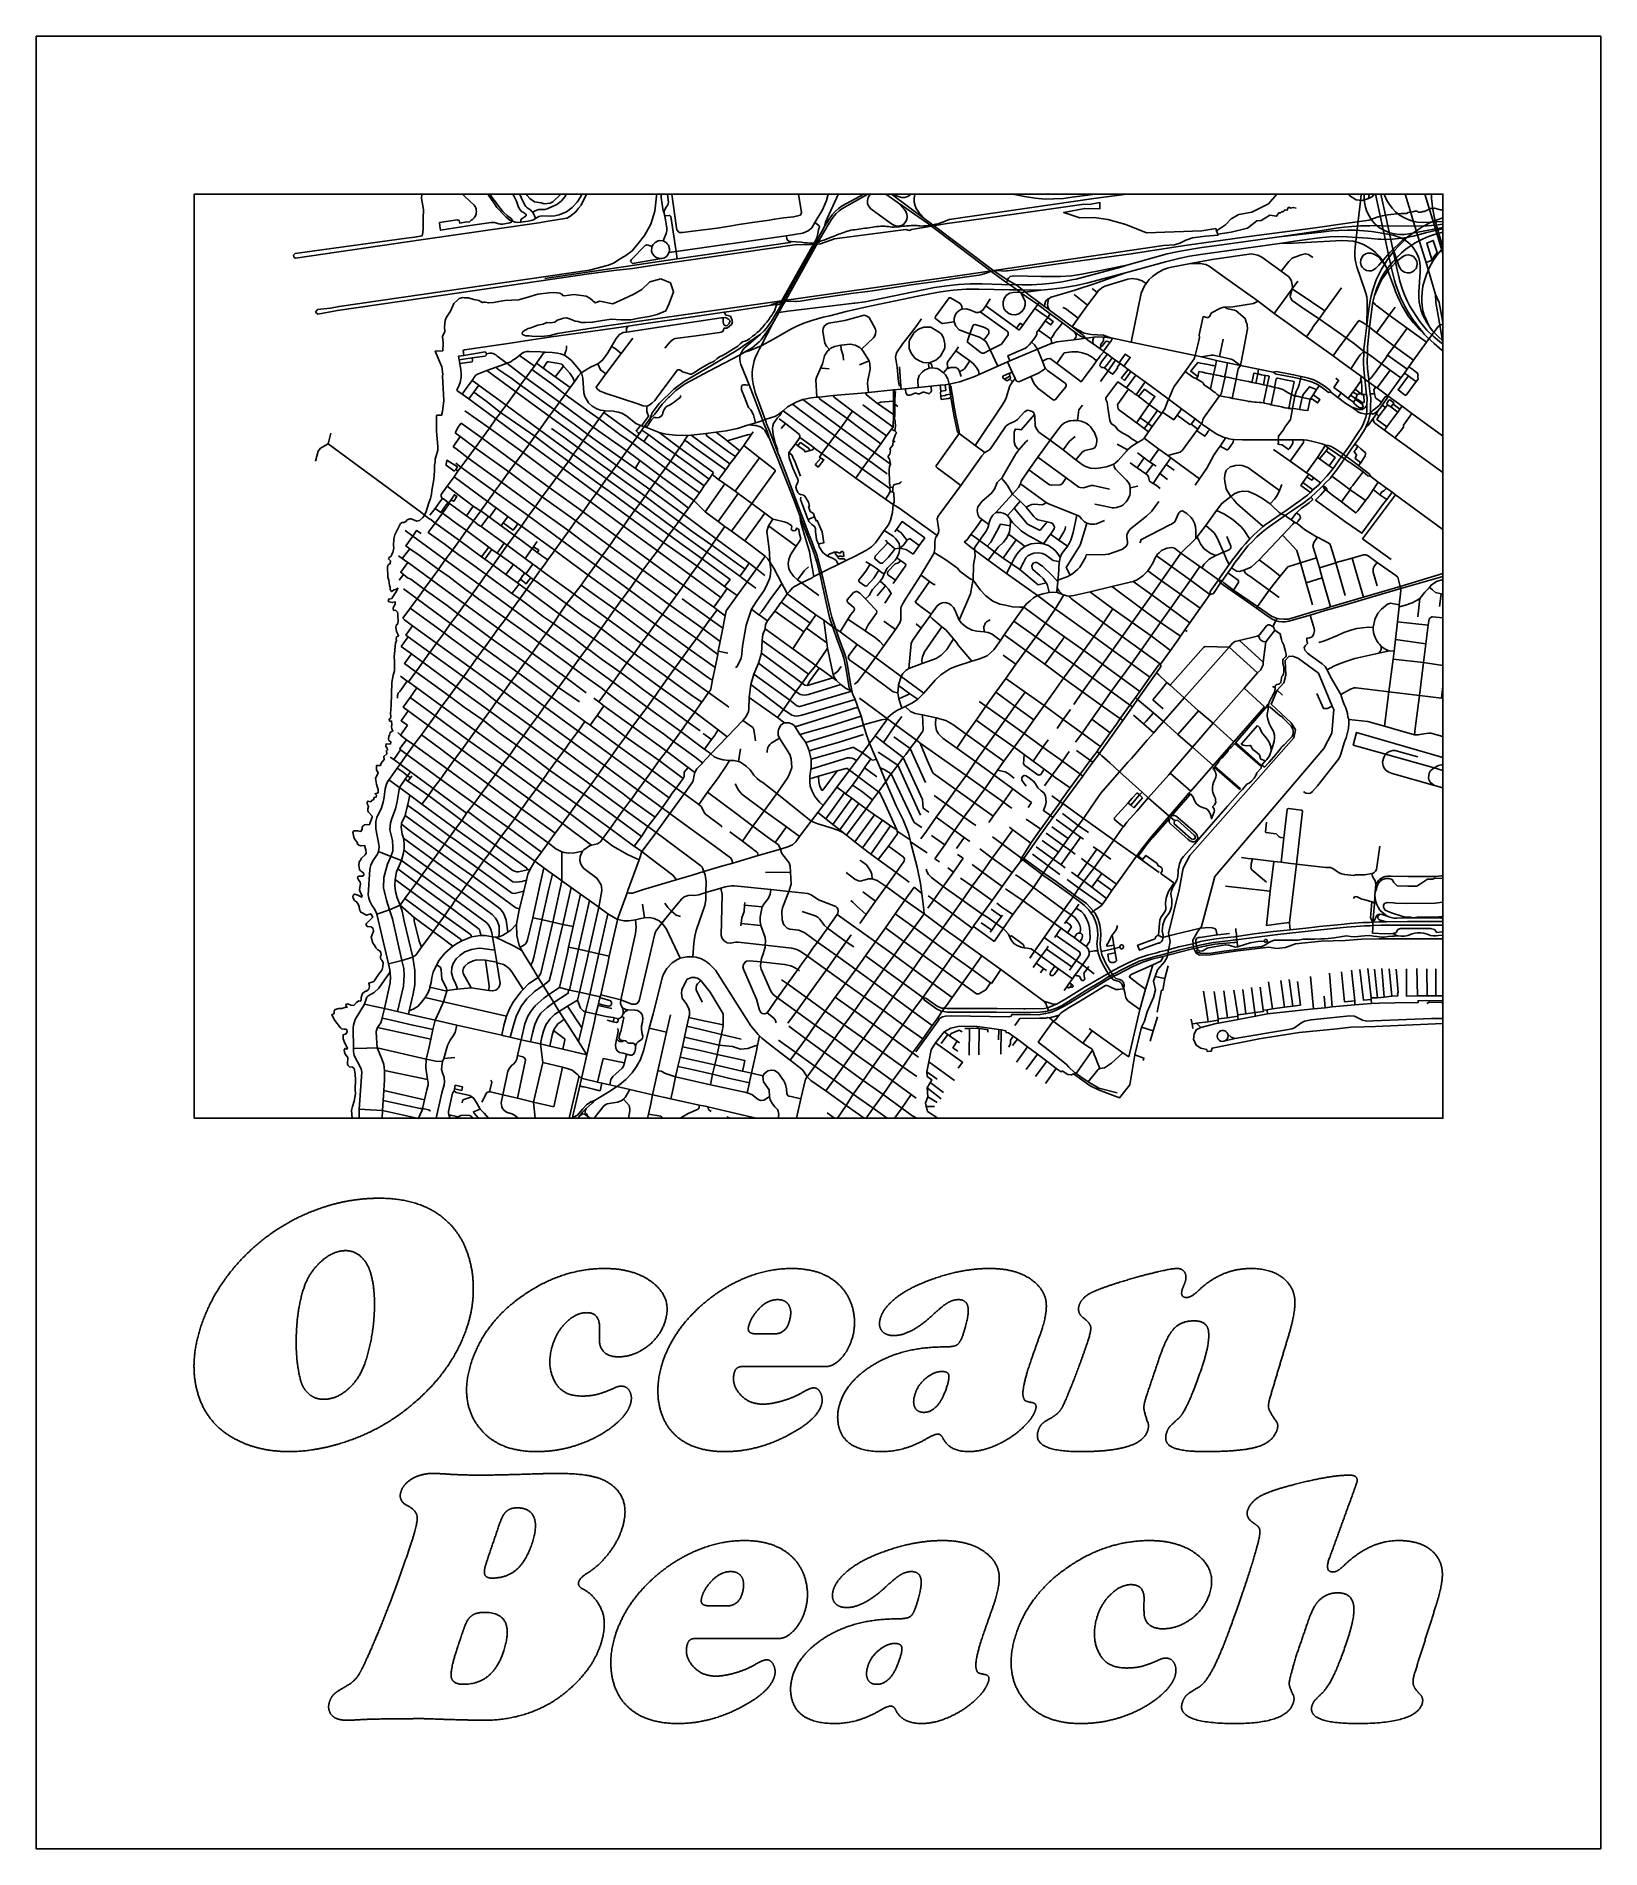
# Model space of a CAD drawing. Header units: millimetres. Extents: x 155 to 304, y 514 to 686.
import ezdxf

# ---------------------------------------------------------------- set-up
doc = ezdxf.new("R2010")
doc.units = ezdxf.units.MM
doc.header["$MEASUREMENT"] = 0
doc.layers.add('Default', color=18, linetype='Continuous', true_color=0x000000)

msp = doc.modelspace()

# ---------------------------------------------------------------- linework, layer by layer
at = {"color": 1, "true_color": 0xff0000}
for points in [[(192.01, 670.89), (191.97, 670.48), (192.17, 669.43), (192.14, 668.56), (192.13, 667.66), (192.1, 667.22), (192.03, 666.9), (191.3, 666.8), (190.56, 666.7), (179.97, 665.25), (179.82, 665.07), (179.83, 664.9), (179.99, 664.79), (192.15, 666.58), (203.12, 668.16), (204.02, 668.31), (205.81, 668.59), (206.07, 668.74), (206.64, 669.21), (206.9, 669.56), (207.15, 669.83), (207.66, 670.89)], [(214.32, 670.89), (214.33, 670.7), (214.15, 669.27), (213.79, 668.03), (213.18, 666.95), (212.59, 666.18), (212.02, 665.49), (211.41, 665.04), (211.03, 664.82), (210.71, 664.62), (210.31, 664.36), (209.75, 664.13), (207.96, 663.64), (193.99, 661.63), (184.15, 660.21), (183.32, 660.05), (182.1, 659.9), (181.9, 659.67), (182.13, 659.47), (183.99, 659.83), (194.03, 661.28), (207.9, 663.29), (210.52, 663.65), (211.47, 663.76), (212.04, 663.81), (214.28, 664.17), (227.65, 666.09), (228.55, 666.07), (229.92, 666.17), (231.24, 666.63), (238.04, 667.51), (238.37, 667.43), (238.56, 667.51), (241.97, 668.1), (245.19, 668.52), (250.11, 669.24), (254.76, 669.9), (255.62, 669.93), (256.48, 670.08), (256.49, 669.49), (255.04, 669.52), (253.05, 669.14), (254.56, 668.63), (255.92, 668.65), (257.25, 668.46), (258.94, 668), (260.9, 667.21), (266.16, 667.4), (267.49, 667.6), (267.57, 667.39), (267.69, 667.08), (267.71, 666.98), (266.53, 666.89), (265.28, 666.72), (264.64, 666.51), (264.09, 666.21), (263.58, 666.06), (262.53, 665.99), (243.83, 663.24), (237.36, 662.32), (222.66, 660.24), (209.36, 658.31), (204.92, 657.62), (204.21, 657.43), (203.67, 657.36), (202.71, 657.35), (202.2, 657.42), (201.91, 657.41), (201.59, 657.52), (201.54, 657.65), (201.6, 657.78), (201.77, 657.9), (201.9, 657.99), (202.11, 658.09), (202.28, 658.14), (202.37, 658.18), (202.54, 658.24), (202.62, 658.27), (202.79, 658.33), (203.04, 658.42), (203.54, 658.52), (203.89, 658.67), (204.25, 658.65), (204.64, 658.72), (204.87, 658.9), (205.1, 658.95), (205.49, 659.1), (205.75, 659.11), (206.15, 659), (206.59, 658.81), (206.89, 658.76), (207.15, 658.68), (207.58, 658.66), (208.25, 658.7), (209.19, 658.88), (210.04, 658.98), (210.92, 658.94), (211.87, 658.94), (212.65, 659.1), (213.63, 659.25), (214.39, 659.43), (215.22, 659.77), (215.54, 660.47), (215.95, 661.6), (215.64, 662.44), (214.75, 662.84), (213.68, 662.55), (212.92, 661.82), (212.16, 661.37), (211.22, 660.92), (210.17, 660.46), (208.92, 660.69), (208.49, 660.55), (207.98, 661), (207.64, 661.17), (206.49, 661.34), (205.55, 661.21), (205.41, 661.23), (205.36, 661.34), (205.14, 661.45), (204.85, 661.5), (204.54, 661.54), (204.08, 661.51), (203.03, 661.36), (201.98, 661.06), (201.2, 660.84), (200.52, 660.8), (199.9, 660.76), (199.32, 660.66), (198.81, 660.58), (198.38, 660.54), (198.03, 660.62), (197.9, 660.61), (197.79, 660.57), (197.65, 660.64), (197.42, 660.76), (197.13, 660.82), (196.94, 660.87), (196.44, 661.03), (196.06, 661.01), (195.9, 661.05), (195.57, 660.97), (195.4, 660.8), (195.04, 660.48), (194.73, 659.74), (194.41, 659.29), (194.32, 659.12), (194.22, 658.85), (194.15, 658.26), (194.21, 657.79), (193.99, 657.38), (194.04, 656.72), (194.02, 655.98), (193.28, 655.94), (193.92, 654.46), (194.02, 653.75), (193.99, 653.58), (194.09, 651.27), (193.99, 650.21), (193.89, 649.86), (193.55, 649.85), (193.5, 649.85), (193.41, 649.84), (193.41, 648.33), (193.54, 646.88), (193.54, 646.55), (193.28, 645.67), (193.29, 645.39), (193.22, 645.11), (193.22, 644.58), (193.16, 643.75), (192.96, 642.69), (192.94, 642.35), (192.84, 641.94), (192.68, 641.54), (192.42, 640.71), (192.23, 640.3), (192.1, 640.12), (191.78, 639.85), (191.53, 639.78), (191.01, 640.01), (190.86, 640), (190.63, 639.92), (190.5, 639.76), (190.31, 639.67), (190.15, 639.65), (189.99, 639.56), (189.45, 638.49), (189.35, 638.11), (189.32, 637.48), (189.35, 637.24), (189.26, 636.8), (189.16, 636.65), (189.1, 636.44), (188.9, 636.34), (188.84, 636.2), (189.03, 636), (189, 635.74), (188.84, 635.65), (188.75, 635.46), (188.78, 634.46), (188.87, 634.16), (188.94, 633.66), (189, 633.52), (189, 633.3), (189.03, 633.21), (189.13, 633.09), (189.38, 633.26), (189.61, 633.32), (189.73, 633.4), (189.54, 632.99), (189.42, 632.84), (189.16, 632.43), (188.87, 632.38), (188.81, 632.15), (189.19, 632.04), (189.48, 632.1), (189.48, 631.97), (189.48, 631.9), (189.32, 631.62), (189.3, 631.54), (189.29, 631.5), (189.32, 631.3), (189.51, 631.32), (189.71, 631.13), (189.74, 630.93), (189.74, 630.59), (189.77, 630.45), (189.77, 630.28), (189.71, 629.96), (189.61, 629.95), (189.54, 629.7), (189.61, 629.28), (189.8, 628.92), (189.77, 628.84), (189.61, 628.77), (189.58, 628.59), (189.61, 628.45), (189.51, 628.19), (189.38, 626.84), (189.42, 626.52), (189.42, 625.55), (189.29, 625.15), (189.16, 624.45), (189.1, 622.26), (189.03, 621.51), (189.07, 621.25), (189.03, 621.02), (188.9, 620.95), (188.94, 620.78), (189.13, 620.77), (189.16, 620.44), (189.13, 620.22), (189.16, 620.05), (189.26, 619.84), (189, 619.7), (188.94, 619.42), (188.87, 619.33), (188.84, 619.06), (188.87, 618.94), (189.06, 618.81), (189.03, 618.58), (188.62, 618.62), (188.59, 618.37), (188.71, 618.19), (188.75, 618.03), (188.65, 617.96), (188.68, 617.67), (188.39, 617.41), (188.43, 617.12), (188.14, 616.76), (188.08, 616.55), (187.69, 616.54), (187.69, 616.5), (187.69, 616.11), (187.82, 615.93), (187.85, 615.83), (187.6, 615.36), (187.69, 614.78), (187.85, 614.23), (187.85, 613.96), (187.56, 613.87), (187.69, 613.72), (187.66, 613.53), (187.47, 613.51), (187.4, 613.3), (187.28, 613.26), (187.15, 613.11), (186.89, 613.17), (186.8, 613.01), (186.83, 612.85), (186.95, 612.65), (186.89, 612.44), (186.89, 612.25), (186.95, 612.11), (187.28, 611.74), (187.28, 611.64), (187.08, 611.02), (187.02, 610.91), (186.83, 610.95), (186.57, 610.91), (186.41, 610.78), (186.35, 610.67), (186.35, 610.48), (186.22, 610.28), (185.9, 610.35), (185.55, 610.34), (185.45, 610.2), (185.55, 609.74), (185.61, 609.58), (185.9, 609.19), (185.87, 609.11), (186.03, 608.96), (186.22, 608.92), (186.57, 608.94), (186.7, 608.54), (186.73, 608.22), (186.61, 608.04), (186.28, 607.73), (186.19, 607.55), (186.06, 607.4), (186.03, 607.03), (186.09, 606.66), (186.19, 606.53), (186.47, 606.33), (186.48, 606.11), (186.38, 606.04), (186.06, 606.04), (185.96, 606), (185.9, 605.87), (186, 605.68), (186.16, 605.46), (186.19, 605.34), (186.09, 604.73), (186.22, 604.37), (186.35, 604.15), (186.29, 604.02), (185.93, 604.22), (185.64, 604.33), (185.55, 604.27), (185.45, 604.1), (185.49, 603.94), (185.61, 603.72), (185.81, 603.6), (185.96, 603.37), (186.06, 603.14), (186.09, 602.85), (186.22, 602.59), (186.76, 602.31), (187.15, 602.44), (187.34, 602.13), (186.67, 601.47), (186.8, 601.25), (187.18, 601.2), (187.37, 601.05), (187.4, 600.79), (187.18, 600.23), (187.34, 599.67), (187.56, 599.37), (187.63, 599.2), (187.82, 599.01), (188.04, 598.9), (188.11, 598.73), (188.14, 598.54), (188.08, 598.43), (188.08, 598.26), (188.11, 598.12), (188.2, 598.03), (188.33, 597.83), (188.3, 597.39), (188.23, 597.15), (188.14, 596.99), (187.95, 596.78), (187.44, 596.02), (186.96, 595.86), (187.02, 595.54), (186.96, 595.29), (186.76, 595.09), (186.7, 595.1), (186.57, 595.04), (186.38, 594.87), (186.25, 594.49), (186.25, 594.26), (186.19, 594.15), (186.03, 594.16), (185.8, 594.02), (185.55, 593.74), (185.26, 593.76), (184.97, 593.89), (184.78, 593.82), (184.85, 593.63), (184.91, 593.55), (184.78, 593.56), (184.4, 593.43), (184.11, 593.45), (183.76, 593.35), (183.66, 593.21), (183.66, 592.98), (183.44, 592.85), (183.73, 592.3), (184.27, 591.61), (184.37, 591.52), (184.62, 591.48), (184.81, 591.49), (184.88, 591.42), (184.91, 591.25), (184.81, 591.02), (184.53, 590.94), (184.53, 590.57), (184.69, 590.15), (184.94, 589.67), (184.88, 589.58), (184.72, 589.65), (184.62, 589.52), (184.65, 589.3), (184.72, 589.1), (184.97, 588.79), (184.94, 588.16), (185.01, 588.02), (185.13, 587.89), (185.42, 587.88), (185.55, 587.78), (185.58, 587.73), (185.68, 587.22), (185.71, 586.63), (185.68, 585.78), (185.71, 585.34), (185.58, 584.62), (185.42, 584.13), (185.33, 583.73), (185.38, 583)], [(196.5, 668.22), (196.6, 668.32), (196.71, 668.39), (196.83, 668.48), (196.92, 668.56), (197, 668.64), (197.06, 668.72), (197.12, 668.83), (197.17, 668.96), (197.19, 669.09), (197.2, 669.23), (197.19, 669.35), (197.17, 669.47), (197.13, 669.59), (197.07, 669.7), (196.98, 669.83), (196.57, 670.2), (196.01, 670.75), (195.89, 670.89)], [(198.29, 670.89), (198.42, 670.68), (198.62, 670.38), (198.85, 670.04), (199.15, 669.62), (199.35, 669.38), (199.61, 669.1), (200.03, 668.7), (200.41, 668.38), (200.63, 668.31)], [(200.63, 668.31), (200.52, 668.52), (200.14, 668.82), (199.75, 669.19), (199.71, 669.23), (199.34, 669.69), (199, 670.15), (198.68, 670.59), (198.51, 670.89)], [(201.41, 668.23), (201.41, 668.42), (201.49, 668.52), (201.56, 668.57), (201.83, 668.75), (201.93, 668.82), (201.94, 668.9), (201.9, 668.97), (201.79, 669.04), (201.63, 669.15), (201.53, 669.21), (201.37, 669.38), (201.2, 669.65), (201, 670.21), (200.75, 670.72), (200.66, 670.89)], [(202.82, 668.56), (202.77, 668.65), (202.72, 668.81), (202.69, 668.92), (202.64, 669), (202.56, 669.16), (202.44, 669.26), (202.37, 669.34), (202.27, 669.42), (202.03, 669.58), (201.89, 669.71), (201.77, 669.88), (201.46, 670.55), (201.34, 670.83), (201.31, 670.89)], [(205.24, 670.89), (204.47, 670.14), (204.21, 670.02), (203.64, 669.95), (203.35, 670.06), (202.71, 670.16), (202.29, 670.47), (202.04, 670.74), (201.92, 670.89)], [(205.73, 670.89), (205.63, 670.67), (205.25, 670.22), (204.84, 669.9), (203.94, 669.47), (203.71, 669.42), (203.47, 669.41), (203.27, 669.43), (203.14, 669.41), (202.93, 669.36), (202.73, 669.27), (202.56, 669.16)], [(202.82, 668.56), (203.14, 668.75), (203.42, 668.83), (204.2, 668.79), (204.67, 668.83), (205.07, 668.9), (205.76, 669.21), (206.3, 669.6), (206.77, 670.11), (207.14, 670.66), (207.22, 670.89)], [(214.77, 670.81), (214.77, 670.56), (214.97, 669.3), (215.03, 669.15), (215.17, 669.55), (215.39, 669.85), (215.46, 670.13), (215.37, 670.85), (215.33, 670.89)], [(214.83, 670.89), (214.77, 670.81)], [(227.83, 670.89), (228.1, 669.12), (228, 668.89), (227.36, 668.72), (226.41, 668.62), (225.57, 668.51), (224.84, 668.37), (224.11, 668.29), (223.44, 668.17), (223.42, 668.17), (222.81, 668.1), (222.15, 667.99), (221.46, 667.88), (220.08, 667.65), (217.78, 667.35), (216.81, 667.24), (216.48, 667.22), (216.27, 667.47), (216.2, 667.91), (215.78, 670.89)], [(226.66, 666.93), (228.25, 667.17), (228.75, 667.38), (229.1, 667.69), (229.39, 668.18), (230.1, 669.38), (230.5, 670.29), (230.64, 670.89)], [(234.03, 670.89), (231.98, 669.77), (231.62, 669.51), (231.32, 669.24), (231.03, 668.92), (230.74, 668.5), (230.3, 667.81), (230.03, 667.34), (229.8, 666.87), (229.64, 666.57)], [(229.83, 666.58), (230.73, 668.13), (231.01, 668.56), (231.21, 668.81), (231.42, 669.05), (231.7, 669.29), (231.95, 669.48), (234.4, 670.89)], [(231.6, 670.89), (231.58, 670.83), (230.4, 668.2), (230.3, 667.81)], [(237.31, 670.06), (237.87, 669.46), (238.04, 669.22), (238.13, 668.97), (238.17, 668.74), (238.12, 668.46), (238.01, 668.24), (237.84, 668.02), (237.61, 667.89), (237.31, 667.83), (237.04, 667.86), (236.81, 667.95), (236.57, 668.11), (234.71, 669.49), (234.52, 669.71), (234.39, 669.99), (234.37, 670.29), (234.44, 670.55), (234.54, 670.72), (234.67, 670.87), (234.7, 670.89)], [(236.12, 670.89), (237.31, 670.06), (240.1, 668.11)], [(240.36, 668.13), (239.89, 668.48), (236.68, 670.89)], [(238.51, 670.89), (238.45, 670.81), (238.23, 670.64), (237.91, 670.55), (237.61, 670.55), (237.15, 670.71), (236.82, 670.89)], [(239.89, 668.48), (239.3, 669.1), (239.02, 669.51), (238.91, 669.78), (238.83, 670.13), (238.81, 670.51), (238.87, 670.86), (238.89, 670.89)], [(242.15, 668.48), (255.89, 670.47), (259.05, 670.89)], [(248.2, 670.89), (249.3, 670.65), (250.33, 670.49), (251.27, 670.41), (252.09, 670.42), (253.02, 670.47), (253.84, 670.58), (256.07, 670.89)], [(252.17, 670.89), (252.07, 670.89), (251.28, 670.87), (251.04, 670.89)], [(281.33, 670.89), (281.26, 670.22), (281.05, 668.34), (280.76, 665.83)], [(281.61, 670.89), (281.62, 670.63), (281.65, 670.11), (281.74, 669.65), (281.87, 669.24), (282.07, 668.83), (282.31, 668.44), (282.63, 668.07), (283.07, 667.69), (283.54, 667.41), (284.05, 667.2), (284.49, 667.09), (284.98, 667.05), (285.44, 667.05), (285.85, 667.09), (286.72, 667.25), (289.1, 667.72)], [(282.69, 670.89), (283.2, 668.53)], [(283.69, 668.6), (283.2, 670.89)], [(289.1, 668.28), (288.53, 668.25), (287.26, 668.19), (286.68, 668.23), (286.22, 668.32), (285.86, 668.43), (285.43, 668.62), (285.03, 668.86), (284.62, 669.17), (284.27, 669.54), (284.01, 669.89), (283.77, 670.28), (283.55, 670.79), (283.51, 670.89)], [(286.11, 668.92), (285.49, 670.89)], [(287.85, 669.31), (287.36, 670.89)], [(288.03, 670.89), (288.02, 670.77), (288.01, 670.63), (288.01, 670.42), (288.03, 670.23), (288.06, 669.94), (288.14, 669.41)], [(214.95, 666.43), (215.24, 667.15), (215.31, 667.38), (215.31, 667.64), (215.1, 668.82), (215.03, 669.15)], [(216.19, 665.42), (215.67, 668.75), (215.6, 668.84), (215.53, 668.85), (215.1, 668.82)], [(289.1, 669.39), (288.85, 669.38), (288.31, 669.54), (288, 669.52), (287.92, 669.51), (287.66, 669.39), (287.53, 669.32), (287.31, 669.24), (287.17, 669.23), (286.98, 669.18), (286.75, 669.17), (286.71, 669.19), (286.67, 669.23), (286.62, 669.25), (286.44, 669.26), (286.24, 669.2), (285.8, 669.12), (285.62, 669.05), (285.33, 669.04), (285.14, 669.05), (284.43, 668.96), (283.87, 668.91), (283.34, 668.83), (282.93, 668.72), (282.51, 668.57), (282.08, 668.42), (280.01, 668.12), (276.74, 667.66), (270.89, 666.87), (264.55, 666.01), (262.3, 665.66), (259.45, 665.2), (252.51, 664.26), (248.7, 663.71), (247.71, 663.6), (247.59, 663.58), (247.33, 663.57), (246.92, 663.61), (246.67, 663.63), (246.61, 663.61), (245.97, 663.5), (245.77, 663.41), (245.56, 663.32), (245.27, 663.23), (244.99, 663.17), (244.26, 663.08), (242.93, 662.88), (241.88, 662.74), (241.14, 662.61), (239.97, 662.45), (238.55, 662.24), (237.14, 662.03), (235.87, 661.85), (234.85, 661.67), (234.37, 661.61), (232.83, 661.43), (229.39, 660.92), (227.97, 660.69), (227.59, 660.68), (227.5, 660.67), (227.39, 660.7), (227.07, 660.67), (226.8, 660.7), (226.72, 660.7), (226.5, 660.74), (226.08, 660.64), (225.62, 660.48), (225.25, 660.38), (225.21, 660.31)], [(288.38, 661.35), (287.49, 664.38), (287.35, 664.87), (286.75, 666.78), (286.12, 668.88), (286.11, 668.92)], [(289.1, 665.13), (289.01, 665.47), (288.09, 668.5), (287.85, 669.31)], [(288.14, 669.41), (288.3, 668.59), (288.51, 667.78), (289.1, 665.84)], [(196.5, 668.22), (196.3, 668.24), (195.62, 668.13), (195.55, 668.38), (195.47, 668.42), (195.37, 668.43), (193.69, 668.18), (193.73, 667.82), (193.78, 667.45), (196.59, 667.89)], [(200.63, 668.31), (200.52, 668.2), (200.39, 668.15), (199.72, 668.04), (199.49, 668.03), (199.34, 668.05), (198.96, 668.17), (198.8, 668.19), (198.61, 668.18), (196.59, 667.89)], [(201.41, 668.23), (201.1, 668.19), (200.9, 668.22), (200.63, 668.31)], [(201.41, 668.23), (202.12, 668.32), (202.41, 668.38), (202.62, 668.45), (202.82, 668.56)], [(242.15, 668.48), (241.99, 668.41), (241.84, 668.35), (241.69, 668.29), (241.52, 668.22), (241.32, 668.14), (241.1, 668.07), (240.86, 668.01), (240.61, 667.97), (240.38, 667.93), (240.15, 667.9), (239.93, 667.88), (239.72, 667.86), (239.53, 667.85), (239.36, 667.86), (239.22, 667.87), (239.1, 667.89), (238.97, 667.89), (238.84, 667.9), (238.69, 667.9), (238.54, 667.89), (238.39, 667.88), (238.24, 667.87), (238.08, 667.86), (237.92, 667.85), (237.75, 667.83), (237.57, 667.81), (237.4, 667.78), (237.22, 667.76), (237.05, 667.76), (236.89, 667.75), (236.72, 667.75), (236.55, 667.77), (236.37, 667.79), (236.19, 667.81), (236.02, 667.82), (235.84, 667.82), (235.65, 667.83), (235.46, 667.81), (235.27, 667.79), (235.08, 667.76), (234.88, 667.73), (234.69, 667.7), (234.5, 667.68), (234.31, 667.65), (234.12, 667.63), (233.93, 667.6), (233.74, 667.57), (233.55, 667.54), (233.36, 667.52), (233.18, 667.5), (232.99, 667.47), (232.81, 667.44), (232.64, 667.4), (232.46, 667.36), (232.29, 667.3), (232.12, 667.24), (231.95, 667.18), (231.78, 667.12), (231.62, 667.06), (231.45, 666.99), (231.28, 666.92), (231.11, 666.85), (230.93, 666.78), (230.72, 666.69), (230.49, 666.6), (230.24, 666.51), (229.98, 666.43), (229.75, 666.32), (229.11, 666.23), (228.86, 666.23), (228.68, 666.24), (228.54, 666.24), (228.38, 666.25), (228.25, 666.28), (228.07, 666.3)], [(229.53, 666.64), (229.59, 666.81), (229.68, 667.29), (229.73, 667.51), (229.79, 667.66), (229.81, 667.79), (229.77, 667.89), (229.39, 668.18)], [(240.1, 668.11), (246.24, 663.46)], [(246.51, 663.49), (240.36, 668.13)], [(282.8, 667.89), (282.14, 667.88), (281.27, 667.87), (280.42, 667.8), (279.69, 667.73), (278.93, 667.63), (278.18, 667.52), (277.6, 667.43), (273.51, 666.81)], [(282.95, 667.23), (282.29, 667.33), (281.56, 667.39), (280.74, 667.44), (279.99, 667.44), (279.17, 667.43), (278.49, 667.38), (277.5, 667.27), (273.51, 666.81)], [(289.1, 668.02), (288.42, 667.93), (287.59, 667.86), (286.28, 667.84), (283.26, 667.87), (282.8, 667.89)], [(284.75, 666.86), (284.37, 666.97), (283.83, 667.08), (282.95, 667.23)], [(283.2, 668.53), (283.68, 666.3), (284.05, 664.53), (284.2, 663.82), (284.36, 663.19), (284.49, 662.68), (284.61, 662.26), (284.74, 661.91), (284.9, 661.48), (285.07, 661.05), (285.25, 660.68), (285.52, 660.17), (285.8, 659.66), (286.18, 659.06), (286.61, 658.46), (287.14, 657.78), (287.32, 657.57)], [(283.51, 663.35), (283.85, 663.86), (284.33, 664.45), (284.74, 664.9), (285.17, 665.31), (285.58, 665.64), (285.99, 665.94), (286.53, 666.27), (287.16, 666.59), (287.73, 666.84), (288.29, 667.03), (289.1, 667.25)], [(287.58, 657.96), (287.25, 658.31), (286.89, 658.76), (286.57, 659.23), (286.22, 659.77), (285.96, 660.24), (285.7, 660.73), (285.43, 661.32), (285.21, 661.9), (285.01, 662.6), (284.86, 663.16), (284.72, 663.8), (284.3, 665.81), (283.69, 668.6)], [(285.13, 666.69), (285.65, 666.76), (286.27, 666.89), (286.86, 667.05), (287.45, 667.19), (288.1, 667.35), (289.1, 667.59)], [(289.1, 668.63), (288.56, 668.44), (287.85, 668.14), (287.18, 667.8), (286.72, 667.49), (286.11, 667.08), (285.78, 666.85)], [(289.1, 668.28), (289.1, 668.28)], [(213.91, 665.91), (213.42, 666.05), (213.24, 666.01), (211.93, 664.68)], [(215.51, 665.33), (215.57, 665.47), (215.57, 665.68), (215.46, 666.02), (215.34, 666.17), (215.24, 666.27), (214.95, 666.43), (214.64, 666.46), (214.49, 666.44), (214.18, 666.29), (213.98, 666.06), (213.91, 665.91), (213.87, 665.83), (213.85, 665.46), (213.94, 665.21), (214.12, 664.97), (214.29, 664.85), (214.6, 664.75), (214.81, 664.75), (215.03, 664.8), (215.23, 664.93), (215.41, 665.12), (215.51, 665.33)], [(215.51, 665.33), (216.19, 665.42), (226.66, 666.93)], [(227.14, 666.38), (227.01, 666.27), (216.28, 664.72), (216.19, 665.42)], [(226.05, 660.43), (229.53, 666.64)], [(229.64, 666.57), (226.28, 660.56)], [(226.49, 660.58), (229.83, 666.58)], [(228.07, 666.3), (227.14, 666.38), (226.92, 666.41), (226.78, 666.49), (226.72, 666.67), (226.66, 666.93)], [(250.9, 661.76), (251.85, 661.83), (252.91, 661.96), (254.24, 662.18), (255.33, 662.45), (258.9, 663.41), (262.72, 664.45), (263.97, 664.76), (264.99, 664.97), (266.26, 665.17), (273.77, 666.22)], [(273.51, 666.81), (268.77, 666.15), (266.16, 665.79), (265.04, 665.6), (263.94, 665.42), (262.87, 665.19), (259.03, 664.14)], [(273.77, 666.22), (275.25, 666.45), (277.06, 666.68)], [(273.77, 666.22), (274.34, 666.19), (275.42, 666.24), (276.02, 666.27), (279.49, 666.46), (280.06, 666.44), (280.57, 666.4), (281.04, 666.27), (281.53, 666.08), (281.94, 665.87), (282.34, 665.61), (282.69, 665.32), (283.03, 664.97), (283.29, 664.66), (283.52, 664.31), (283.74, 663.91), (283.93, 663.42), (284.3, 662.41), (284.46, 661.99), (284.6, 661.61), (284.8, 661.13), (285.01, 660.69), (285.23, 660.26), (285.53, 659.73), (285.83, 659.25), (286.31, 658.64), (286.77, 658.09), (287.14, 657.78)], [(277.06, 666.68), (277.64, 666.76), (278.35, 666.82), (279.08, 666.84), (279.99, 666.81), (281.92, 666.68), (282.93, 666.61)], [(280.76, 665.83), (280.73, 665.39), (280.73, 665.01), (280.76, 664.67), (280.81, 664.36), (280.9, 663.96), (281.64, 661.83), (281.77, 661.45), (281.85, 661.1), (281.9, 660.72), (281.9, 660.2), (281.85, 658.41)], [(283, 664.13), (282.71, 663.83), (282.51, 663.69), (282.29, 663.59), (282.06, 663.58), (281.83, 663.62), (281.61, 663.73), (281.45, 663.89), (281.32, 664.1), (281.26, 664.37), (281.28, 664.64), (281.37, 664.86), (281.51, 665.06), (281.72, 665.2), (281.97, 665.28), (282.25, 665.28), (282.56, 665.17), (282.87, 664.97), (283.14, 664.73), (283.42, 664.38), (283.74, 663.91)], [(282.93, 666.61), (283.17, 666.59), (283.74, 666.57), (284.31, 666.6), (284.88, 666.65), (285.13, 666.69)], [(285.78, 666.85), (285.27, 666.54), (284.06, 665.32), (283.46, 664.64), (283, 664.13)], [(285.78, 666.85), (285.34, 666.42), (284.8, 665.87), (284.51, 665.54), (284.19, 665.15), (283.84, 664.68), (283.53, 664.2), (283.26, 663.76)], [(285.12, 664.82), (285.34, 664.98), (285.58, 665.08), (285.83, 665.11), (286.08, 665.06), (286.29, 664.95), (286.46, 664.76), (286.6, 664.52), (286.64, 664.26), (286.62, 664.03), (286.54, 663.81), (286.4, 663.64), (286.21, 663.5), (285.96, 663.4), (285.7, 663.39), (285.45, 663.45), (285.2, 663.61), (285.04, 663.81), (284.87, 664.17), (284.3, 665.81)], [(287.75, 658.38), (287.57, 658.67), (287.38, 659.01), (287.2, 659.36), (287.04, 659.78), (286.93, 660.16), (286.85, 660.61), (286.81, 661.1), (286.82, 661.55), (286.93, 663.5), (286.93, 663.97), (286.89, 664.38), (286.79, 664.78), (286.68, 665.1), (286.52, 665.4), (286.36, 665.66), (286.22, 665.84), (286, 666.1), (285.76, 666.32), (285.45, 666.54), (285.1, 666.71), (284.75, 666.86)], [(287.33, 662.66), (287.53, 663.25), (287.78, 663.87), (288.13, 664.5), (288.55, 665.1), (288.95, 665.59), (289.1, 665.74)], [(287.49, 664.38), (288.07, 664.59), (288.05, 664.65), (287.56, 666.23), (288.17, 666.48), (288.54, 665.33), (288.05, 664.65)], [(216.28, 664.72), (203.72, 662.86)], [(211.93, 664.68), (211.86, 664.52), (211.87, 664.43), (212.03, 664.29), (214.81, 664.75)], [(259.03, 664.14), (257.01, 663.72), (254.77, 663.28), (253.79, 663.12), (252.75, 663.04), (251.53, 663.04), (250.89, 663.05)], [(259.03, 664.14), (258.47, 663.92), (254.93, 662.99), (254.23, 662.81)], [(265.08, 664.29), (263.28, 663.94), (262.9, 663.84), (262.54, 663.7), (261.97, 663.41), (261.48, 663.06), (261.17, 662.76), (260.88, 662.38), (260.71, 662.16), (260.41, 661.47), (259.44, 656.8)], [(281.58, 655.93), (280.69, 656.63), (279.89, 657.23), (277.33, 659.01), (275.94, 659.95), (274.76, 660.76), (274.6, 661.04), (274.57, 661.19), (274.76, 661.88), (274.8, 662.09), (274.71, 662.57), (274.63, 662.76), (274.42, 663.04), (273.72, 663.54), (271.88, 664.89), (271.5, 665.08), (270.89, 665.19), (267.14, 664.68), (265.08, 664.29)], [(265.08, 664.29), (266.03, 664.3), (266.54, 664.2), (266.88, 664.04), (268.14, 663.12), (271.52, 660.69), (273.06, 659.54), (274.71, 658.35), (276.13, 657.31), (278.65, 655.51), (279.18, 655.12), (280.35, 654.28), (281.35, 653.54), (281.49, 653.43), (281.66, 653.3), (282.06, 653.01), (282.71, 652.54), (282.83, 652.45), (283.86, 651.7)], [(273.72, 663.54), (274.43, 664.47), (274.76, 664.78), (275.63, 665.11), (276.01, 665.21), (276.31, 665.15), (276.74, 664.87)], [(283.26, 663.76), (282.99, 663.24), (282.75, 662.72), (282.58, 662.26), (282.42, 661.77), (282.26, 661.2), (282.15, 660.59), (282, 659.51), (281.85, 658.41)], [(283.63, 663.24), (283.95, 663.7), (284.25, 664.01), (284.66, 664.43), (285.12, 664.82)], [(225.44, 657.08), (227.08, 658.04), (227.68, 658.33), (228.32, 658.6), (229.1, 658.88), (230.16, 659.17), (230.79, 659.32), (232.37, 659.71), (234.31, 660.16), (235.36, 660.39), (239.18, 661.17), (240.31, 661.41), (241.34, 661.6), (242.53, 661.74), (243.76, 661.83), (244.96, 661.85), (247.9, 661.78)], [(247.16, 662.29), (245.28, 662.34), (244.15, 662.34), (243.05, 662.28), (241.94, 662.16), (240.74, 661.99), (239.51, 661.75), (234.16, 660.65), (233.17, 660.5), (233.13, 660.5), (226.8, 659.76)], [(246.24, 663.46), (246.95, 662.94), (247.62, 662.46)], [(247.66, 662.74), (247.15, 663.07), (246.51, 663.49)], [(249.1, 662.26), (247.16, 662.29)], [(247.66, 662.74), (247.62, 662.46)], [(247.62, 662.46), (248.31, 662)], [(250.89, 663.05), (248.3, 663.1), (247.96, 663.04), (247.78, 662.9), (247.66, 662.74)], [(248.63, 662.18), (247.66, 662.74)], [(248.31, 662), (248.96, 661.48), (250.57, 660.38), (251.76, 659.49), (252.92, 658.64), (254.1, 657.77)], [(253.84, 658.27), (251.7, 659.85), (251.46, 660.03), (251.22, 660.2), (250.71, 660.58), (249.71, 661.32), (248.63, 662.18)], [(254.23, 662.81), (253.97, 662.75), (252.88, 662.54), (251.96, 662.4), (251, 662.31), (249.99, 662.26), (249.1, 662.26)], [(251.6, 660.92), (251.85, 661.08), (254, 661.71), (256.13, 662.4), (258.9, 663.41)], [(253.84, 658.27), (254.43, 659.1), (255.31, 660.31), (256.23, 661.54), (256.33, 661.7), (256.68, 661.98), (256.94, 662.12), (259.15, 662.78), (259.54, 662.85), (259.78, 662.83), (260.02, 662.81), (260.51, 662.65), (260.88, 662.38)], [(256.23, 661.54), (255.74, 661.91)], [(273.06, 659.54), (273.65, 660.36), (273.74, 660.48), (274.76, 661.88), (275.29, 662.61)], [(277.86, 659.77), (276.61, 660.63), (274.76, 661.88)], [(276.13, 657.31), (276.7, 658.14), (276.71, 658.19), (277.33, 659.01), (277.86, 659.77), (279.44, 661.98)], [(282.59, 661.24), (282.81, 661.95), (283.05, 662.5), (283.25, 662.94), (283.51, 663.35)], [(282.59, 661.24), (283.1, 662.39), (283.33, 662.83), (283.63, 663.24)], [(287.75, 658.38), (287.49, 658.95), (287.31, 659.37), (287.2, 659.78), (287.11, 660.29), (287.08, 660.64), (287.08, 661.03), (287.11, 661.55), (287.2, 662.14), (287.33, 662.66)], [(196.07, 656.06), (199.11, 656.52), (199.34, 656.55), (200.21, 656.68), (201.82, 656.92), (204.35, 657.3), (208.98, 657.94), (211.62, 658.34), (212.88, 658.53), (217.77, 659.22), (220.77, 659.65), (221.73, 659.79), (225.21, 660.31)], [(225.76, 660.38), (225.67, 660.16), (225.62, 659.97), (225.53, 659.75), (225.4, 659.6), (225.31, 659.4), (225.13, 659.19), (225.04, 659), (224.93, 658.86), (224.82, 658.7), (224.63, 658.5), (224.41, 658.21), (224.26, 658.1), (224.1, 657.88), (223.88, 657.71), (223.71, 657.53), (223.46, 657.36), (223.16, 657.11), (222.92, 656.96), (222.73, 656.9), (222.51, 656.82), (222.27, 656.65), (222.05, 656.43), (221.39, 656.02), (221.04, 655.8), (220.67, 655.56), (220.3, 655.4), (220.09, 655.26), (219.81, 655), (219.38, 654.82), (219.06, 654.61), (218.52, 654.29), (217.88, 653.9), (217.66, 653.77), (217.53, 653.77), (217.24, 653.85), (216.79, 653.99), (216.55, 654.17), (216.33, 654.18)], [(222.29, 655.61), (222.7, 655.86), (223.41, 656.27), (223.87, 656.64), (224.08, 656.84), (224.28, 657.03), (224.65, 657.56), (225.34, 658.56), (225.96, 659.63), (226.22, 660.11)], [(226.14, 660.31), (226.04, 660.14), (225.91, 659.91), (225.68, 659.49), (225.26, 658.79), (224.98, 658.4), (224.76, 658.11), (224.56, 657.87), (224.21, 657.56)], [(225.21, 660.31), (225.76, 660.38), (225.97, 660.4), (226.05, 660.43)], [(226.28, 660.56), (226.14, 660.31)], [(226.22, 660.11), (226.43, 660.48), (226.49, 660.58)], [(243.39, 659.95), (243.34, 660.24), (243.19, 660.48), (242.28, 661.03), (242.14, 661.02), (240.86, 659.26), (240.83, 659.11), (240.89, 659.02), (241.43, 658.62), (241.53, 658.58), (242.63, 658.74)], [(245.11, 659.68), (245.35, 659.86), (245.62, 660.25), (246.04, 660.94)], [(248.79, 657.94), (248.54, 658.12), (245.62, 660.25)], [(248.96, 661.48), (249.23, 661.01), (249.37, 660.68), (249.37, 660.35), (249.27, 660), (249.07, 659.71), (248.78, 659.51), (248.45, 659.4), (248.07, 659.43), (247.81, 659.54), (247.54, 659.75), (247.36, 660.02), (247.27, 660.32), (247.27, 660.63), (247.38, 660.95), (247.58, 661.25), (247.88, 661.45), (248.23, 661.53)], [(247.9, 661.78), (248.91, 661.77), (249.81, 661.75)], [(248.23, 661.53), (249.24, 661.56), (249.94, 661.62)], [(248.79, 657.94), (249.14, 658.41), (250.3, 660.01), (250.57, 660.38), (250.71, 660.58)], [(249.81, 661.75), (250.9, 661.76)], [(249.94, 661.62), (250.9, 661.76)], [(251.22, 660.2), (251.25, 660.46), (251.31, 660.68), (251.39, 660.8), (251.49, 660.88), (251.6, 660.92)], [(251.7, 659.85), (251.54, 660.15), (251.52, 660.24), (251.5, 660.39), (251.55, 660.72), (251.6, 660.92)], [(255.31, 660.31), (254.04, 661.34)], [(266.76, 659.14), (266.91, 659.24), (267.09, 659.58), (267.96, 660.05), (268.25, 660.12), (268.41, 660.14)], [(271.52, 660.69), (271.09, 660.47), (270.1, 660.32), (269.12, 660.17), (268.41, 660.14)], [(269.84, 654.59), (270.1, 655.9), (270.5, 658.06), (270.47, 658.41), (270.47, 658.51), (270.39, 658.72), (270.29, 659.06), (269.44, 659.77), (269.29, 659.84), (268.52, 660.02), (268.41, 660.14)], [(282.05, 653.14), (282.04, 653.23), (281.92, 654.3), (281.89, 654.94), (281.91, 655.72), (281.91, 655.91), (281.92, 656.36), (282.1, 658.22), (282.38, 660.17), (282.44, 660.62)], [(282.44, 660.62), (282.59, 661.24)], [(282.81, 660.25), (282.75, 660.29), (282.66, 660.38), (282.58, 660.49), (282.44, 660.62)], [(282.79, 657.68), (284, 659.37), (284.54, 660.13)], [(287.53, 656.81), (285.7, 658.13), (284, 659.37), (282.81, 660.25)], [(288.38, 661.35), (288.43, 660.58), (288.74, 658.81), (288.81, 658.42)], [(289.1, 658.65), (289.06, 658.86), (288.73, 660.59), (288.38, 661.35)], [(190.21, 630.57), (190.84, 631.41), (190.91, 631.5), (191.57, 632.39), (192.24, 633.33), (192.26, 633.37), (192.89, 634.24), (193.59, 635.2), (193.64, 635.26), (194.24, 636.1), (194.92, 637.02), (195.58, 637.95), (196.27, 638.9), (196.29, 638.93), (196.91, 639.8), (197.62, 640.77), (197.69, 640.87), (198.25, 641.65), (198.75, 642.35), (198.93, 642.61), (199.59, 643.49), (200.28, 644.47), (200.91, 645.33), (201.63, 646.3), (202.25, 647.15), (202.75, 647.85), (203.21, 648.48), (204.13, 649.76), (204.6, 650.39), (204.7, 650.53), (205.09, 651.09), (205.64, 651.83), (205.69, 651.91), (206.11, 652.48), (206.51, 653.03), (206.9, 653.61), (207.17, 653.88), (208.05, 654.42), (208.73, 654.74), (209.2, 655.08), (209.71, 655.8), (210.05, 656.39), (210.48, 657.14), (210.8, 657.52), (211.16, 657.72), (211.48, 657.77), (214.57, 658.24), (220.48, 659.11), (220.67, 659.13), (220.9, 659.15), (221.2, 658.97), (221.32, 658.83), (221.24, 658.58), (221.04, 658.39), (220.91, 658.36), (220.74, 658.45), (220.66, 658.75), (220.67, 659.13)], [(220.77, 659.65), (220.93, 659.38), (221.12, 659.35), (221.35, 659.27), (221.5, 658.97), (221.54, 658.73), (221.47, 658.53), (221.23, 658.28), (221.02, 658.15), (220.75, 658.12), (220.64, 657.83), (220.47, 657.76), (220.31, 657.72), (218.08, 657.41), (216.11, 657.14), (215.95, 657.08), (215.81, 657), (215.63, 656.84), (215.13, 656.22)], [(224.27, 656.47), (225.34, 658.56)], [(226.8, 659.76), (225.96, 659.63), (225.84, 659.59), (225.68, 659.49)], [(233.8, 656.13), (234.97, 657.23), (235.08, 657.41), (235.15, 657.61), (235.17, 657.85), (235.14, 658.03), (234.53, 659.16), (234.27, 659.32), (234.08, 659.36), (232.24, 658.88), (230.71, 658.61), (230.54, 658.55), (230.31, 658.37), (230.18, 658.14), (230.15, 657.81), (230.33, 656.72), (230.48, 656.42), (230.76, 656.12)], [(237.56, 652.63), (237.41, 652.69), (237.34, 653.06), (237.3, 653.35), (237.2, 654.42), (237.05, 655.37), (237.14, 655.8), (237.73, 656.69), (238.46, 657.59), (238.97, 658.25), (239.51, 659.01)], [(246.78, 654.52), (246.06, 656.07), (245.77, 656.66), (245.62, 656.87), (245.46, 657), (245.44, 657.04), (245.04, 657.28), (244.12, 657.6), (243.1, 657.99), (242.78, 658.32), (242.63, 658.74), (242.63, 659.07), (242.71, 659.36), (242.86, 659.59), (243.06, 659.79), (243.26, 659.9), (243.39, 659.95), (243.78, 659.98), (244.12, 659.89), (244.73, 659.63), (244.92, 659.63), (245.11, 659.68)], [(244.12, 657.6), (243.88, 656.92), (243.88, 656.8), (245.18, 655.8), (245.28, 655.76), (245.45, 655.76), (246.06, 656.07), (247.11, 656.62), (247.76, 657.5), (247.76, 657.72), (247.67, 657.84), (245.11, 659.68)], [(245.46, 657), (245.91, 657.63), (245.93, 657.89), (245.86, 658), (245.51, 658.19), (244.61, 658.48), (244.51, 658.46), (244.44, 658.41), (244.12, 657.6)], [(251.76, 659.49), (251.52, 659.15), (251.29, 658.83), (251.09, 658.55), (251.02, 658.46), (250.86, 658.24), (250.65, 657.96), (250.5, 657.76), (250.47, 657.55), (250.38, 657.35), (249.97, 656.81), (249.77, 656.54), (249.57, 656.35), (249.42, 656.24), (248.75, 655.96), (247.73, 655.51), (247.91, 655.02)], [(249.14, 658.41), (248.9, 658.6), (248.54, 658.12)], [(250.3, 660.01), (251.15, 659.41), (251.52, 659.15), (252.04, 658.76), (251.82, 658.46), (251.29, 658.83)], [(252.92, 658.64), (252.61, 658.22), (252.45, 658.04), (252.43, 658.01), (252.23, 657.74), (252.21, 657.72), (252.03, 657.44), (251.9, 657.24), (251.83, 657.16), (251.83, 657.13), (251.84, 657.02), (251.91, 656.69)], [(254.43, 659.1), (253.21, 660.01), (252.95, 660.09)], [(265.55, 655.53), (265.79, 656.56), (265.94, 657.26), (265.93, 657.51), (266.3, 659.24), (266.65, 659.16), (266.73, 659.15), (266.76, 659.14)], [(278.65, 655.51), (279.16, 656.22), (279.89, 657.23), (281.09, 658.86)], [(281.85, 658.41), (281.42, 658.72), (281.09, 658.86)], [(281.85, 658.41), (281.6, 656.39), (281.59, 656.21), (281.58, 655.93), (281.54, 654.83), (281.57, 654.22), (281.64, 653.61), (281.66, 653.3), (281.7, 653.02), (281.8, 652.09), (281.83, 651.84), (281.88, 651.47), (281.87, 650.8), (281.86, 650.27), (281.84, 649.97)], [(281.85, 658.41), (282.1, 658.22)], [(283.86, 651.7), (285.1, 653.41), (285.43, 653.87), (285.71, 654.25), (285.86, 654.47), (286.31, 655.09), (287.53, 656.81), (288.63, 658.29), (288.81, 658.42)], [(287.83, 658.26), (287.75, 658.38)], [(288.81, 658.42), (289.1, 658.53)], [(288.81, 658.42), (288.88, 658.03), (289.1, 656.77)], [(216.33, 654.18), (215.97, 653.69), (215.4, 652.93), (214.77, 652.07), (214.33, 651.47), (214.15, 651.26), (213.89, 651.01), (213.61, 650.8), (213.42, 650.73), (213.39, 650.72), (213.04, 650.75), (212.54, 650.94), (209.44, 651.97), (208.9, 652.19), (208.68, 652.38), (208.57, 652.51), (209.52, 653.79), (210.97, 655.74), (212.06, 657.2)], [(211.62, 658.34), (211.5, 658.17), (211.47, 658.08), (211.46, 657.97), (211.48, 657.77)], [(224.21, 657.56), (221.89, 655.99), (218.96, 654.25), (216.96, 653.05), (215.96, 652.34), (214.59, 650.98), (213.91, 650.08), (213.72, 649.54)], [(224.21, 657.56), (222.81, 656.37), (222.65, 656.22), (222.51, 656.02), (222.4, 655.82), (222.29, 655.61)], [(224.27, 656.47), (225.44, 657.08)], [(255.1, 657.18), (254.7, 657.13), (254.01, 657.04), (252.39, 656.82), (251.91, 656.69), (251.84, 656.67), (250.54, 656.15), (247.91, 655.02), (247.71, 654.93), (246.78, 654.52), (245, 653.73), (244.5, 653.51), (243.43, 653.13), (243.16, 653.03), (242.15, 652.82), (241.76, 652.75), (241.29, 652.7), (240.4, 652.61), (239.19, 652.48), (237.97, 652.36), (237.58, 652.32), (236.85, 652.26), (234.48, 652.02), (234.2, 652), (231.11, 651.72), (229.78, 651.58), (229.57, 651.56), (229.04, 651.51), (228.23, 651.34), (227.67, 651.14), (227.26, 650.92), (227.2, 650.89), (226.79, 650.64), (226.36, 650.28), (226.2, 650.16), (225.77, 649.83), (225.58, 649.74), (224.86, 649.5), (224.66, 649.44)], [(240.33, 654.86), (240.89, 655.09), (241.34, 655.48), (241.75, 656.22), (241.74, 656.65), (241.62, 657.22), (241.42, 657.58), (241.22, 657.73), (240.41, 658.22), (239.73, 658.24), (239.22, 658.03), (238.81, 657.72), (238.38, 657.01), (238.34, 656.85), (238.35, 656.53), (238.35, 656.2), (238.54, 655.77), (238.88, 655.29), (239.25, 655.06), (239.69, 654.88), (240, 654.83), (240.33, 654.86)], [(249.97, 656.81), (250.25, 656.55), (250.33, 656.46), (250.54, 656.15)], [(250.65, 657.96), (251.83, 657.13)], [(257.59, 657.2), (257.08, 657.38), (256.81, 657.47), (255.69, 657.53), (255.14, 657.64), (255, 657.67), (253.84, 658.27)], [(255.1, 657.18), (254.93, 657.43), (253.84, 658.27)], [(254.1, 657.77), (254.24, 657.47), (254.21, 657.37), (254.18, 657.24), (254.01, 657.04)], [(254.1, 657.77), (254.63, 657.37), (255.1, 657.18)], [(272.94, 653.94), (271.57, 654.23), (269.84, 654.59), (268.62, 654.85), (267.57, 655.07), (266.13, 655.4), (265.55, 655.53), (259.44, 656.8), (257.67, 657.18), (257.59, 657.2), (256.96, 657.29), (256.83, 657.29), (256.06, 657.3), (255.9, 657.28), (255.43, 657.23), (255.1, 657.18)], [(277.92, 647), (277.62, 647.13), (276.61, 647.4), (276.16, 647.5), (275.85, 647.53), (275.63, 647.52), (274.84, 647.51), (273.44, 647.52), (273.28, 647.52), (270.32, 647.52), (270.05, 647.53), (269.18, 647.55), (269.15, 647.55), (268.73, 647.61), (268.57, 647.66), (268.41, 647.71), (268.19, 647.78), (268.06, 647.82), (267.59, 648.06), (267.45, 648.14), (266.92, 648.51), (266.25, 648.98), (266.16, 649.05), (265.99, 649.17), (265.54, 649.51), (264.25, 650.47), (263.22, 651.23), (263.01, 651.39), (262.86, 651.5), (260.78, 653.02), (259.89, 653.68), (259.43, 654.02), (259.16, 654.22), (258.75, 654.52), (258.41, 654.77), (258.31, 654.85), (258.2, 654.93), (257.97, 655.1), (257.65, 655.32), (257.21, 655.65), (256.87, 655.9), (256.81, 655.95), (256.47, 656.19), (255.83, 656.66), (255.34, 657.01), (255.1, 657.18)], [(255.83, 656.66), (255.81, 656.86), (255.82, 656.99), (255.84, 657.09), (255.9, 657.28)], [(256.83, 657.29), (256.81, 656.94), (256.54, 656.55), (256.6, 656.42), (256.47, 656.19)], [(257.4, 656.72), (257.32, 656.85), (257.14, 656.89), (257.05, 656.86), (256.97, 656.8), (256.69, 656.41), (256.6, 656.42)], [(256.81, 655.95), (257.34, 656.64), (257.4, 656.72), (257.49, 656.85), (257.54, 656.93), (257.67, 657.18)], [(267.86, 655.43), (268.21, 657.08)], [(286.31, 655.09), (284.46, 656.42), (282.79, 657.68), (282.1, 658.22)], [(283.26, 654.75), (283.62, 655.25), (283.84, 655.56), (284.46, 656.42), (285.7, 658.13)], [(287.32, 657.57), (287.63, 657.26), (288.25, 656.68), (289.02, 656.01), (289.1, 655.95)], [(289.1, 656.58), (288.95, 656.7), (288.18, 657.38), (287.58, 657.96)], [(289.1, 656.93), (288.66, 657.32), (288.15, 657.86), (287.83, 658.26)], [(194.06, 641.9), (193.97, 641.95), (193.92, 641.98), (193.85, 642.15), (193.86, 642.33), (194.42, 643.1), (195.07, 643.99), (195.44, 644.53), (195.72, 644.93), (196.39, 645.82), (197.08, 646.76), (197.74, 647.67), (198.44, 648.64), (199.06, 649.5), (199.48, 650.09), (199.5, 650.12), (200.02, 650.81), (200.94, 652.09), (201.4, 652.73), (201.47, 652.83), (201.9, 653.42), (202.48, 654.2), (202.51, 654.24), (202.71, 654.53), (202.91, 654.82), (203.41, 655.54), (203.56, 655.72), (203.75, 655.85)], [(198.16, 655.7), (198.1, 655.83), (198.02, 655.87), (195.99, 655.54), (195.49, 655.46), (195.56, 655.13), (195.63, 654.76), (195.73, 654.17), (195.76, 653.87), (195.76, 653.49), (195.67, 652.98), (195.48, 652.49), (195.35, 652.27), (195.43, 652.14), (195.83, 651.87)], [(198.16, 655.7), (198.14, 655.57), (198.02, 655.48), (196.81, 655.31), (195.56, 655.13)], [(195.63, 654.76), (196.8, 654.94), (196.84, 655.05), (196.81, 655.31)], [(196.07, 656.06), (195.93, 656), (195.99, 655.54)], [(207.17, 653.88), (207.04, 654.12), (206.27, 655.03), (205.93, 655.32), (205.56, 655.57), (205.19, 655.69), (204.91, 655.75), (204.4, 655.82), (203.75, 655.85), (203.28, 655.88), (202.23, 655.93), (201.98, 655.92), (201.74, 655.85), (201.56, 655.76), (201.29, 655.54), (200.87, 655.23), (200.69, 655.11), (200.47, 654.94), (200.1, 654.8), (199.87, 654.71), (199.07, 654.42), (198.2, 654.1), (197.24, 653.74), (197.14, 653.67)], [(200.1, 654.8), (199.18, 655.48), (199.04, 655.59), (198.86, 655.68), (198.67, 655.75), (198.47, 655.75), (198.16, 655.7)], [(202.71, 654.53), (201.29, 655.54)], [(206.51, 653.03), (206.39, 653.38), (206.09, 653.85), (205.47, 654.52), (205.31, 654.7), (205.04, 654.77), (204.09, 654.93), (203.94, 654.93), (203.55, 654.34)], [(205.56, 655.57), (205.68, 655.87), (205.73, 656.02), (205.76, 656.19), (205.77, 656.45)], [(210.05, 656.39), (210.39, 656.19), (210.97, 655.74)], [(213.72, 649.54), (214.17, 649.97), (214.87, 650.92), (215.5, 651.56), (215.55, 651.61), (216.15, 652.2), (217.04, 652.83), (219.23, 654.03), (222.29, 655.61)], [(222.29, 655.61), (222.25, 655.39), (222.25, 655.18), (222.27, 654.94), (222.34, 654.68), (223.14, 652.74), (223.29, 652.35), (224.33, 649.62), (224.41, 649.35)], [(222.7, 655.86), (223.13, 655.98), (224.27, 656.47)], [(224.66, 649.44), (224.56, 649.7), (224.07, 650.99), (223.7, 652.01), (223.5, 652.83), (223.44, 653.23), (223.41, 653.6), (223.42, 653.93), (223.44, 654.25), (223.57, 654.86), (223.6, 655.02), (223.7, 655.32), (223.91, 655.8), (224.1, 656.18), (224.27, 656.47)], [(234.48, 652.02), (234.39, 652.86), (234.42, 653.18), (234.63, 654.2), (234.62, 654.74), (234.53, 655.02), (233.94, 655.97), (233.8, 656.13), (233.65, 656.29), (233.2, 656.53), (232.78, 656.62), (231.85, 656.51), (231.25, 656.4), (230.9, 656.23), (230.76, 656.12), (230.54, 655.91), (230.31, 655.5), (230.1, 654.73), (229.95, 654.4), (229.53, 653.46), (229.48, 653.23), (229.57, 651.56)], [(231.85, 656.51), (231.89, 656.12), (232.08, 655.53), (232.1, 655.09)], [(234.53, 655.02), (233.62, 654.64)], [(241.62, 653.9), (241.92, 654.26), (242.01, 654.43), (241.95, 654.78), (242.01, 654.95), (242.78, 655.98), (243.03, 656.36)], [(242.78, 655.98), (244.1, 655.02), (244.4, 654.8), (244.76, 654.41), (244.93, 654.07)], [(243.13, 654.02), (243.43, 654.13), (243.61, 654.27), (244.1, 655.02)], [(248.42, 653.36), (248.15, 653.95), (247.71, 654.93)], [(253.18, 652.9), (251.51, 654.1), (251.31, 654.31), (251.23, 654.41), (251.15, 654.65), (251.01, 655.01), (250.54, 656.15)], [(256.87, 655.9), (256.52, 655.5), (256.43, 655.37), (256.17, 655.02), (255.91, 654.66), (255.19, 653.66), (254.7, 653.04), (254.4, 653.25), (252.38, 654.77), (251.74, 655.25), (251.48, 655.22), (251.01, 655.01)], [(252.38, 654.77), (253.09, 655.78), (253.82, 655.89), (254.37, 655.9), (254.81, 655.8), (255.3, 655.62), (255.75, 655.37), (255.89, 655.25), (256.17, 655.02)], [(257.21, 655.65), (256.84, 655.22), (256.62, 654.94), (256.53, 654.77), (256.5, 654.67), (256.48, 654.55), (256.6, 654.43), (256.66, 654.39), (256.8, 654.39), (256.93, 654.36), (257.29, 654.85), (257.48, 655.1), (257.65, 655.33)], [(256.54, 653.06), (257.26, 654.09), (257.82, 654.88), (257.97, 655.1)], [(257.8, 645.21), (257.96, 645.32), (258.22, 645.56), (259.01, 646.43), (259.09, 646.58), (259.51, 646.93), (260.02, 647.23), (260.55, 647.54), (260.68, 647.67), (261.11, 648.28), (261.46, 648.77), (262.3, 649.96), (262.36, 650.03), (262.44, 650.15), (262.65, 650.48), (262.88, 651.06), (263.01, 651.39), (263.12, 651.65), (263.41, 652.33), (263.55, 652.6), (264.59, 654.02), (265.45, 655.21), (265.55, 655.53)], [(258.75, 654.52), (259.37, 655.35), (258.88, 655.66), (258.43, 655.02), (258.31, 654.85)], [(269.84, 654.59), (269.12, 655.11), (268.96, 655.2), (267.86, 655.43), (267.25, 655.56), (267.08, 655.57), (266.13, 655.4)], [(266.99, 652.34), (267.29, 653.73), (267.46, 654.55), (267.57, 655.07)], [(281.58, 655.93), (281.23, 655.61), (281, 655.28), (280.41, 654.37), (280.35, 654.28)], [(281.91, 655.72), (281.58, 655.93)], [(283.26, 654.75), (282.21, 655.53), (281.91, 655.72)], [(283.84, 655.56), (285.71, 654.25)], [(195.83, 651.87), (196.29, 652.48), (196.78, 653.17), (197.08, 653.6), (197.14, 653.67)], [(224.62, 634.62), (223.83, 635.26), (223.12, 635.79), (220, 638.11), (216.93, 640.42), (213.69, 642.78), (210.51, 645.09), (207.35, 647.41), (204.13, 649.76), (200.94, 652.09), (198.2, 654.1)], [(199.07, 654.42), (199.24, 654.25), (199.34, 654.18), (200.46, 653.4), (201.4, 652.73), (202.27, 652.09), (203.69, 651.05), (204.6, 650.39), (205.4, 649.8), (206.5, 649.02), (207.8, 648.03), (208.27, 647.66), (209.6, 646.71), (210.99, 645.73), (212.31, 644.8), (214.18, 643.47), (215.86, 642.18), (217.36, 641.02)], [(211.5, 646.48), (208.3, 648.73), (205.09, 651.09), (201.9, 653.42), (200.1, 654.8)], [(202.48, 654.2), (204.37, 652.83), (205.64, 651.83), (207.91, 650.19), (208.86, 649.51), (210.85, 648.01), (212.04, 647.2)], [(206.11, 652.48), (204.79, 653.44), (204.69, 653.52), (203.55, 654.34), (202.91, 654.82)], [(205.47, 654.52), (204.95, 653.83), (204.69, 653.52)], [(213.14, 648.76), (212.91, 648.84), (212.8, 648.87), (212.35, 649.08), (211.51, 649.77), (211.02, 650.04), (210.68, 650.16), (210.2, 650.24), (209.44, 650.29), (209.27, 650.31), (209.01, 650.34), (208.66, 650.46), (208.22, 650.71), (207.87, 651.04), (207.52, 651.63), (207.42, 651.98), (207.31, 653.39), (207.22, 653.77), (207.17, 653.88)], [(208.73, 654.74), (209.01, 654.17), (209.52, 653.79)], [(229.95, 654.4), (230.07, 654.33), (230.74, 654.27)], [(237.58, 652.32), (237.56, 652.63), (237.44, 654.45)], [(242.15, 652.82), (242.12, 652.94), (242.01, 653.32), (241.8, 653.69), (241.68, 653.83), (241.62, 653.9), (241.21, 654.19), (241, 654.29), (240.52, 654.35), (240.25, 654.32), (239.79, 654.14), (239.61, 653.99), (239.58, 653.96), (239.31, 653.62), (239.17, 653.23), (239.19, 652.48)], [(240.52, 654.35), (240.51, 654.63), (240.33, 654.86), (240.18, 654.71), (240.21, 654.45), (240.25, 654.32)], [(241.92, 654.26), (242.3, 654.39), (242.78, 654.38), (242.99, 654.27), (243.13, 654.02), (243.29, 653.55)], [(244.62, 646.98), (247.19, 650.8), (247.47, 651.28), (247.57, 651.5), (247.91, 652.65), (248.18, 653.02), (248.42, 653.36)], [(244.93, 654.07), (245, 653.73)], [(248.15, 653.95), (247.9, 653.85), (247.24, 653.57), (247.26, 653.41), (247.41, 653.29), (247.92, 653.56)], [(247.41, 653.29), (247.62, 653.14), (247.91, 653.3), (248.05, 653.15), (248.18, 653.02)], [(247.9, 653.85), (247.92, 653.56), (247.99, 653.45), (247.99, 653.41), (247.91, 653.3)], [(248.42, 653.36), (248.56, 653.11), (248.67, 653.05), (248.78, 653.04), (249.92, 653.53), (250.63, 653.85), (251.31, 654.31)], [(252.04, 651.32), (250.61, 652.39), (250.24, 652.83), (249.92, 653.53)], [(256.93, 654.36), (257.15, 654.18), (257.26, 654.09)], [(257.26, 654.09), (257.49, 653.9)], [(258.17, 654.46), (258.14, 654.33), (257.7, 653.76), (257.49, 653.9)], [(258.41, 654.77), (258.17, 654.46)], [(259.16, 654.22), (258.52, 653.4), (258.81, 653.17), (259.28, 653.83), (259.43, 654.02)], [(259.02, 652.47), (259.89, 653.68)], [(269.12, 651.46), (268.76, 651.54), (268.37, 651.6), (267.86, 651.69), (267.72, 651.76), (267.63, 651.83), (267.43, 652.01), (267.32, 652.09), (266.99, 652.34), (266.38, 652.74), (266.33, 652.83), (266.27, 652.96), (266.05, 653.09), (265.67, 653.32), (265.33, 653.49), (264.59, 654.02)], [(265.78, 653.55), (265.12, 654.04), (265.34, 654.32), (265.78, 654.86), (266.06, 654.81), (266.4, 654.75), (266.78, 654.67), (267.16, 654.6), (267.31, 654.57), (267.46, 654.55)], [(272.41, 650.95), (272.61, 650.9), (272.78, 650.86), (273.09, 650.79), (273.42, 650.72), (273.45, 650.71), (273.76, 650.65), (274.1, 650.57), (274.38, 650.52), (274.43, 650.51), (274.8, 650.49), (275.12, 650.45), (275.46, 650.41), (275.86, 650.35), (276.24, 650.3), (276.47, 651.38), (275.72, 651.55), (275.37, 651.63), (275.23, 651.66), (275.02, 651.67), (274.69, 651.82), (274.38, 652), (274.08, 652.18), (273.86, 652.31), (273.77, 652.33), (273.45, 652.42), (273.12, 652.5), (272.87, 652.57), (272.68, 652.62), (272.39, 652.68), (272.03, 652.75), (271.67, 652.83), (271.32, 652.9), (270.95, 652.98), (270.61, 653.05), (270.26, 653.12), (269.9, 653.19), (269.62, 653.25), (269.43, 653.29), (269.14, 653.35), (268.76, 653.43), (268.39, 653.5), (268.34, 653.51), (268, 653.58), (267.95, 653.59), (267.64, 653.66), (267.58, 653.67), (267.29, 653.73), (266.97, 653.8), (266.6, 653.87), (266.25, 653.94), (265.9, 654.01), (265.82, 653.63), (265.78, 653.55), (265.67, 653.32)], [(267.86, 651.69), (268.01, 651.85), (268.36, 653.39), (268.39, 653.5)], [(268.34, 653.51), (268.41, 653.84), (268.62, 654.85)], [(269.84, 654.59), (269.64, 654.27), (269.47, 653.49), (269.43, 653.28), (269.08, 651.62), (269.12, 651.46)], [(272.21, 653.64), (271.86, 653.71), (271.49, 653.79), (271.12, 653.87), (270.95, 653.07), (270.95, 652.98)], [(271.32, 652.9), (271.49, 653.79), (271.57, 654.23)], [(272.03, 651.02), (272.39, 652.68), (272.58, 653.55), (272.49, 653.59), (272.21, 653.64), (272.03, 652.75)], [(278.43, 652.04), (278.37, 652.2), (278.18, 652.36), (277.79, 652.65), (277.29, 652.98), (276.81, 653.22), (276.32, 653.37), (275.93, 653.47), (275.61, 653.54), (274.9, 653.7), (273.28, 654), (272.94, 653.94)], [(272.94, 653.94), (273.24, 653.76), (273.63, 653.69), (274.79, 653.47), (275.55, 653.31), (275.95, 653.22), (276.39, 653.1), (276.71, 653), (277.18, 652.77), (277.32, 652.67), (277.63, 652.47), (278.03, 652.17), (278.23, 652.02), (278.43, 652.04)], [(273.96, 653.26), (273.39, 653.38), (273.31, 653.37), (273.25, 653.31), (273.12, 652.65), (273.12, 652.5)], [(273.44, 647.52), (273.45, 647.78), (273.45, 647.85), (273.93, 648.48), (274.07, 648.73), (274.44, 649.22), (274.59, 649.45), (274.8, 650.49), (275.02, 651.67), (275.15, 652.1), (275.33, 652.5), (275.43, 652.79), (275.48, 653.02), (275.55, 653.31), (275.61, 653.54)], [(274.63, 653.13), (274.28, 653.18), (273.96, 653.26)], [(279.41, 651.99), (278.73, 652.5), (279.18, 653.16), (278.9, 653.37)], [(281.38, 651.84), (281.4, 652.47), (281.34, 653.09), (281.31, 653.15), (281.26, 653.24), (281.35, 653.54)], [(282.04, 653.23), (282.29, 653.43), (282.67, 653.95), (283.26, 654.75)], [(282.83, 652.45), (283.45, 653.29), (284.08, 654.15)], [(285.1, 653.41), (284.08, 654.15), (283.69, 654.43), (283.26, 654.75)], [(286.55, 653.05), (285.6, 651.76), (285.49, 651.76), (285.31, 651.89), (285.08, 652.07), (284.83, 652.26), (285.81, 653.6)], [(285.43, 653.87), (285.81, 653.6), (286.05, 653.42), (286.28, 653.25), (286.55, 653.05)], [(286.22, 654.2), (285.86, 654.47)], [(286.71, 653.48), (286.7, 653.58), (286.73, 653.66), (286.68, 653.86), (286.29, 654.15), (286.22, 654.2)], [(286.55, 653.05), (286.74, 653.29), (286.71, 653.48)], [(221.98, 632.71), (221.03, 633.39), (220.8, 633.57), (218.18, 635.5), (214.99, 637.77), (211.77, 640.13), (208.61, 642.46), (205.44, 644.79), (202.25, 647.15), (199.06, 649.5), (197.11, 650.93), (196.47, 651.4), (195.83, 651.87)], [(196.47, 651.4), (196.95, 652.05), (197.42, 652.71)], [(223.78, 633.4), (222.94, 634.03), (222.23, 634.55), (219.12, 636.83), (215.96, 639.13), (212.76, 641.49), (209.58, 643.8), (206.41, 646.13), (203.21, 648.48), (200.02, 650.81), (197.49, 652.66), (197.42, 652.71), (196.78, 653.17)], [(196.95, 652.05), (198.08, 651.21), (199.5, 650.12), (201.43, 648.77), (202.75, 647.85)], [(216.63, 651.74), (216.57, 651.55), (216.2, 651.25), (216, 651.09), (215.8, 650.97), (215.55, 650.82), (215.34, 650.73), (215.18, 650.59), (215.05, 650.41), (214.99, 650.28), (214.94, 650.1), (214.89, 649.94), (214.81, 649.79), (214.58, 649.63), (214.29, 649.61), (214.09, 649.67)], [(223.75, 649.14), (223.53, 649.88), (223.29, 650.36), (223.07, 650.6), (223, 650.75), (222.68, 651.56), (222.41, 652.27), (222.39, 652.36), (222.4, 652.58), (222.46, 652.71), (222.62, 652.76), (222.83, 652.74), (222.98, 652.7), (223.14, 652.74)], [(235.64, 647.15), (233.4, 648.82), (232.46, 649.53), (230.5, 650.93), (229.82, 651.43), (229.78, 651.58)], [(236.19, 647.91), (232.96, 650.24), (231.24, 651.55), (231.11, 651.72)], [(236.85, 649.93), (235.35, 650.98), (234.29, 651.79), (234.2, 652)], [(236.82, 648.72), (236.85, 649.93), (236.85, 651.19), (236.85, 652.26)], [(236.99, 650.91), (236.99, 651.16), (236.98, 651.26), (236.99, 651.38), (237, 651.73), (237, 651.96), (237.04, 652.04), (236.85, 652.26)], [(237.97, 652.36), (238.05, 651.91), (238.2, 651.78), (238.4, 651.77), (238.55, 651.81), (238.87, 651.94), (239.01, 651.94), (239.18, 651.89), (239.32, 651.9), (239.66, 652.05), (239.78, 652.05), (239.96, 652), (240.17, 651.91), (240.28, 651.93), (240.4, 652.04), (240.46, 652.19), (240.4, 652.61)], [(241.29, 652.7), (241.35, 652.15), (241.82, 652.21), (241.76, 652.75)], [(241.35, 652.15), (241.33, 651.99), (241.37, 651.68)], [(242.31, 651.53), (242.17, 651.48), (242.09, 651.44), (241.39, 651.36), (241.37, 651.68), (241.77, 651.74), (241.86, 651.8), (242.27, 651.87), (242.42, 651.89)], [(243.09, 648.11), (243.1, 648.3), (243.06, 648.48), (242.79, 649.81), (242.58, 650.84), (242.42, 651.89), (242.38, 652.2), (242.33, 652.51), (242.15, 652.82)], [(242.15, 652.82), (242.18, 652.48), (242.27, 651.87), (242.31, 651.53), (242.42, 650.83), (242.54, 650.24), (242.67, 649.58), (242.95, 648.26), (243.09, 648.11)], [(252.04, 651.32), (252.1, 651.3), (252.26, 651.34), (252.77, 651.98), (253.26, 652.6), (253.26, 652.77), (253.18, 652.9)], [(262.36, 650.03), (261.97, 650.3), (261.28, 650.79), (261.17, 650.87), (260.99, 651.01), (260.92, 651.06), (260.63, 651.28), (260.47, 651.41), (260.35, 651.5), (260.16, 651.63), (260.04, 651.72), (259.94, 651.8), (259.75, 651.93), (259.64, 652.01), (259.45, 652.15), (259.21, 652.33), (259.05, 652.45), (259.02, 652.47), (258.18, 653.03), (257.03, 651.52), (257.06, 651.34), (257.16, 651.11), (257.25, 650.59), (257.44, 649.37), (257.48, 649.19), (257.61, 649.02), (257.89, 648.85), (258.21, 648.44), (258.66, 648.14), (259.2, 647.85), (259.56, 647.59), (259.66, 647.53), (259.89, 647.4), (260.02, 647.23)], [(259.21, 652.33), (258.18, 650.92), (258.16, 650.84), (258.23, 650.45), (258.24, 650.43), (258.28, 650.38), (258.5, 650.21), (258.82, 649.98), (259.11, 649.76), (259.41, 649.55), (259.68, 649.34), (259.82, 649.24), (259.96, 649.14), (260.01, 649.1), (260.7, 648.58), (261.11, 648.28)], [(259.94, 651.8), (260.78, 653.02)], [(260.16, 651.63), (260.73, 652.35), (261.51, 651.78), (261.71, 651.64), (261.17, 650.87), (260.3, 649.63), (260.11, 649.36), (259.96, 649.14)], [(267.86, 651.69), (266.5, 649.81), (266.34, 649.59), (266.28, 649.41), (266.24, 649.29), (266.16, 649.05)], [(273.12, 652.5), (272.78, 650.86)], [(274.43, 650.51), (274.69, 651.82), (274.95, 653.05), (274.63, 653.13)], [(275.46, 650.41), (275.72, 651.55), (275.81, 651.82), (276.4, 652.57), (276.74, 652.43), (277.09, 652.29)], [(276.47, 651.38), (276.75, 651.8), (276.97, 652.13), (277.09, 652.29), (277.2, 652.47), (277.32, 652.67)], [(276.47, 651.38), (276.68, 651.37), (277.18, 651.03), (277.39, 651.36), (276.75, 651.8)], [(280.43, 650.61), (279.85, 650.98), (279.1, 651.54), (278.43, 652.04)], [(279.1, 651.54), (279.41, 651.99), (280.09, 651.46), (280.31, 651.75), (280.53, 652.04), (280.75, 652.34), (281.27, 651.92), (281.38, 651.84), (281.55, 651.84), (281.62, 651.83), (281.83, 651.84)], [(280.09, 651.46), (280.57, 651.12), (280.64, 651.17), (280.75, 651.33), (280.81, 651.42), (280.94, 651.83), (281.27, 651.92)], [(280.31, 651.75), (280.81, 651.42), (280.99, 651.35), (281.41, 651.06), (281.49, 651.03), (281.6, 651.08), (281.61, 651.27), (281.55, 651.84)], [(280.94, 651.83), (280.53, 652.04)], [(281.31, 653.15), (281.03, 652.75), (280.75, 652.34)], [(282.2, 650.04), (282.21, 650.26), (282.22, 650.58), (282.23, 651.48), (282.18, 651.89), (282.13, 652.41), (282.09, 652.74), (282.06, 653.01), (282.05, 653.14)], [(282.18, 651.89), (282.6, 651.89)], [(283.86, 651.7), (283.61, 651.61), (283.25, 651.09), (283.06, 650.82), (282.89, 650.64), (282.69, 650.49), (282.46, 650.33), (282.2, 650.04)], [(282.71, 652.54), (282.54, 652.29), (282.6, 651.89), (282.68, 651.52), (282.72, 651.47), (283.25, 651.09)], [(283.24, 650.7), (283.32, 650.82), (283.79, 651.49), (283.86, 651.7)], [(289.1, 647.86), (289.06, 647.89), (286.15, 650.02), (285.21, 650.71), (283.86, 651.7)], [(190.74, 624.5), (191.43, 625.45), (192.11, 626.37), (192.72, 627.24), (192.77, 627.3), (193.41, 628.19), (194.06, 629.08), (194.12, 629.17), (194.75, 630.04), (195.42, 630.95), (195.44, 630.98), (196.11, 631.9), (196.75, 632.79), (196.78, 632.84), (197.46, 633.76), (198.14, 634.7), (198.78, 635.6), (199.47, 636.55), (200.11, 637.49), (200.82, 638.41), (200.86, 638.47), (201.48, 639.3), (202.15, 640.28), (202.8, 641.14), (203.45, 642.09), (204.13, 642.98), (204.83, 643.93), (205.44, 644.79), (205.95, 645.46), (206.05, 645.59), (206.41, 646.13), (206.88, 646.77), (207.35, 647.41), (207.8, 648.03), (207.87, 648.14), (208.3, 648.73), (208.84, 649.48), (208.86, 649.51), (209.32, 650.12), (209.44, 650.29)], [(196.11, 650.28), (198.44, 648.64), (201.63, 646.3), (204.83, 643.93), (208.02, 641.65), (211.2, 639.3), (214.41, 636.96), (217.57, 634.64), (220.43, 632.54)], [(218.87, 643.13), (215.64, 645.5), (213.11, 647.35), (212.49, 647.8), (209.32, 650.12)], [(212.91, 648.84), (213.01, 649.01), (213.05, 649.07), (213.44, 649.57), (213.57, 649.76)], [(213.57, 649.76), (213.55, 649.79), (213.47, 650.01), (213.41, 650.22), (213.4, 650.31), (213.41, 650.6), (213.42, 650.73)], [(225.87, 646.29), (225.82, 646.63), (225.65, 647.14), (225.51, 647.64), (225.42, 648.03), (225.36, 648.61), (225.39, 648.84), (225.46, 649.07), (225.57, 649.25), (225.76, 649.52), (225.84, 649.62), (226.09, 649.87), (226.2, 650.16)], [(236.5, 642.89), (233.89, 644.75), (230.68, 647.07), (226.36, 650.28)], [(227.26, 650.92), (228.08, 650.27), (231.29, 647.91), (233.26, 646.44), (234.49, 645.57), (236.25, 644.28)], [(236.58, 645.21), (235.04, 646.32), (231.85, 648.67), (228.23, 651.34)], [(230.05, 646.22), (230.68, 647.07), (231.29, 647.91), (231.85, 648.67), (232.41, 649.46), (232.46, 649.53), (232.96, 650.24)], [(233.16, 624.29), (233.44, 624.49), (234.18, 625.51), (235.14, 626.81), (235.94, 627.92), (237.06, 629.47), (237.47, 630.1), (237.56, 630.39), (237.56, 631.48), (237.6, 631.65), (237.71, 631.9), (238.04, 632.44), (239.45, 634.64), (240.7, 636.72), (240.72, 636.8), (240.79, 637.18), (240.79, 637.83), (240.86, 638.19), (241, 638.42), (241.14, 638.71), (241.18, 638.92), (241.01, 639.99), (241.09, 640.25), (243.25, 643.19), (245.24, 645.99), (245.53, 646.31), (245.97, 646.58), (246.22, 646.85), (247.54, 648.81), (247.7, 648.95), (247.91, 649.07), (248.36, 649.25), (248.64, 649.44), (249.31, 650.17)], [(233.95, 650.83), (235.97, 649.36), (236.82, 648.72)], [(235.35, 650.98), (235.63, 651.1), (236.85, 651.19)], [(236.96, 649.54), (236.97, 649.86), (236.98, 650.46), (236.99, 650.91), (237.27, 650.68)], [(248.99, 648.48), (250.27, 649.94)], [(257.8, 645.21), (257.12, 644.95), (256.54, 644.85), (256.1, 644.79), (255.59, 644.83), (255.12, 644.99), (254.82, 645.15), (254.19, 645.62), (252.99, 646.57), (251.76, 647.48), (250.69, 648.26), (250.45, 648.56), (250.33, 648.86), (250.3, 649.75), (250.27, 649.94), (250.17, 650.12), (250.04, 650.21), (249.75, 650.32), (249.55, 650.33), (249.33, 650.18), (249.31, 650.17)], [(254.36, 649.36), (254.47, 650.37), (254.83, 650.81)], [(260.7, 648.58), (260.86, 648.8), (261.06, 649.06), (261.16, 649.19), (261.97, 650.3)], [(262.44, 650.15), (263.51, 649.43), (263.82, 649.87), (265.04, 648.99), (265.15, 649.02), (265.78, 648.54)], [(263.82, 649.87), (263.99, 650.1), (264.15, 650.31), (264.25, 650.47)], [(272.41, 650.95), (272.14, 651), (272.03, 651.02), (271.82, 651.07), (271.67, 651.08), (271.33, 651.11), (271.22, 651.11), (270.96, 651.14), (270.84, 651.15), (270.59, 651.17), (270.55, 651.18), (270.22, 651.25), (269.86, 651.32), (269.52, 651.38), (269.12, 651.46)], [(281.84, 649.97), (281.76, 649.67), (281.53, 649.07), (281.35, 648.67), (281.17, 648.4), (280.86, 647.93), (280.2, 646.96), (279.7, 646.25), (279.62, 646.14)], [(279.73, 645.7), (279.9, 645.93), (280, 646.05), (280.45, 646.71), (280.73, 647.11), (281.12, 647.69), (281.47, 648.21), (281.69, 648.56), (281.75, 648.71), (281.82, 648.88), (282.01, 649.33), (282.12, 649.73), (282.2, 650.04)], [(281.87, 650.8), (281.67, 650.57), (281.43, 650.4), (281.1, 650.39), (280.43, 650.61)], [(281.84, 649.97), (281.62, 649.98), (281.32, 650.04), (281.08, 650.15), (280.43, 650.61)], [(280.57, 651.12), (280.7, 650.93), (280.9, 650.76), (281.07, 650.62), (281.2, 650.56), (281.37, 650.57), (281.52, 650.67), (281.46, 650.89), (281.15, 651.11), (280.88, 651.28), (280.75, 651.33)], [(281.75, 648.71), (282.02, 648.94), (282.15, 649.11), (282.46, 649.53), (282.77, 649.99), (282.91, 650.29)], [(281.84, 649.97), (282.2, 650.04)], [(282.2, 650.04), (282.42, 649.97), (282.61, 650.05), (282.91, 650.29), (283.24, 650.7)], [(282.77, 649.99), (283.01, 649.78)], [(283.01, 649.78), (282.82, 649.46), (283.76, 648.74)], [(283.01, 649.78), (283.22, 650.06), (283.42, 650.31), (283.65, 650.59)], [(283.32, 650.82), (283.65, 650.59)], [(283.54, 648.44), (283.76, 648.74), (283.96, 649.01), (284.2, 649.34), (284.39, 649.6), (284.61, 649.9), (284.7, 650.02), (284.8, 650.16), (285.01, 650.44), (285.21, 650.71)], [(284.8, 650.16), (284.14, 650.64), (283.84, 650.86), (283.65, 650.59)], [(284.37, 650.9), (284.43, 651.02), (284.04, 651.32), (283.96, 651.3), (283.78, 651.04), (283.77, 650.98), (283.84, 650.86)], [(284.14, 650.64), (284.37, 650.9), (285.01, 650.44)], [(284.53, 647.71), (285.03, 648.31), (285.34, 648.72), (285.36, 648.92), (285.81, 649.58), (286.15, 650.02)], [(191.88, 640.67), (183.11, 647.13), (183.35, 648.15)], [(195.18, 648.18), (195.32, 648.4), (195.42, 648.69), (195.76, 649.11)], [(216.25, 632.78), (213.03, 635.12), (209.86, 637.45), (206.66, 639.8), (203.45, 642.09), (200.28, 644.47), (197.08, 646.76), (195.66, 647.82), (195.18, 648.18)], [(220.86, 630.77), (220.08, 631.34), (219.76, 631.61), (216.89, 633.68), (213.7, 636), (210.5, 638.35), (207.34, 640.67), (204.13, 642.98), (200.91, 645.33), (197.74, 647.67), (195.76, 649.11)], [(204.34, 648.61), (205.51, 647.76), (206.88, 646.77), (208.97, 645.24), (210.06, 644.45), (213.23, 642.16), (214.67, 641.07), (216.44, 639.76), (217.71, 638.81), (219.59, 637.5), (222.03, 635.72), (222.74, 635.22)], [(213.72, 649.54), (213.27, 648.95), (213.14, 648.76), (213, 648.56), (212.93, 648.45), (212.9, 648.4), (212.49, 647.8), (212.04, 647.2), (211.5, 646.48)], [(212.8, 648.87), (212.61, 648.63), (212.4, 648.37), (212.55, 648.23), (212.69, 648.1)], [(212.93, 648.45), (213.58, 647.98), (214.78, 647.12), (216.1, 646.14), (217.8, 644.91), (219.33, 643.79)], [(224.66, 649.44), (224.41, 649.35), (224.24, 649.3), (223.95, 649.21), (223.75, 649.14), (223.12, 648.94), (222.99, 648.9), (222.03, 648.61), (220.96, 648.36), (219.99, 648.25), (219.01, 648.12), (218.77, 648.09), (217.62, 647.96), (217.31, 647.94), (216.14, 647.95), (215.22, 648.06), (214.58, 648.22), (213.3, 648.71), (213.14, 648.76)], [(214.09, 649.67), (213.86, 649.43), (213.59, 649.04), (213.52, 648.9), (213.3, 648.71)], [(219.75, 644.41), (216.52, 646.77), (214.58, 648.22)], [(219.01, 648.12), (219.11, 647.9), (221.18, 646.37), (221.83, 645.92)], [(222.24, 646.48), (221.04, 647.43), (220.99, 647.47), (219.99, 648.25)], [(220.23, 643.75), (220.86, 644.61), (220.9, 644.67), (221.3, 645.22), (221.79, 645.87), (221.83, 645.92), (222.24, 646.48), (222.62, 646.99), (223.35, 648.04), (223.52, 648.29)], [(221.04, 647.43), (221.59, 647.59), (222.98, 647.98), (223.35, 648.04)], [(223.12, 648.94), (223.65, 648.89), (223.8, 648.88), (224.26, 648.72), (224.47, 648.57), (224.61, 648.39), (224.72, 648.24), (224.81, 648.1), (224.9, 647.87), (225.08, 647.65)], [(224.41, 649.35), (224.48, 649.15), (224.57, 648.96), (224.84, 648.3), (225.08, 647.65), (225.32, 647.01), (225.75, 645.93), (226.51, 644.01), (226.9, 643.05), (227.5, 641.48), (228.19, 639.61), (228.96, 637.63), (229.14, 637.13), (229.33, 636.62), (229.56, 635.89), (229.95, 634.41), (230.11, 633.62), (230.58, 631.47), (230.77, 630.63), (231.48, 628.61), (232, 627.16), (232.14, 626.77), (232.29, 626.02), (232.45, 625.12), (232.6, 624.12), (232.65, 623.89), (232.88, 623.61)], [(232.88, 623.61), (232.87, 623.86), (232.79, 624.15), (232.62, 625.26), (232.45, 626.25), (232.33, 626.83), (232.19, 627.23), (231.66, 628.66), (230.98, 630.64), (230.82, 631.3), (230.42, 633.14), (230.15, 634.39), (229.77, 635.85), (229.52, 636.68), (229.32, 637.2), (229.09, 637.85), (228.79, 638.61), (228.38, 639.67), (227.68, 641.56), (227.08, 643.11), (226.72, 644.12), (226.01, 645.94), (225.87, 646.29), (225.53, 647.13), (225.07, 648.36), (224.79, 649.05), (224.74, 649.19), (224.66, 649.44)], [(226.59, 649.06), (225.99, 649.5)], [(226.59, 649.06), (226.19, 648.59)], [(241, 638.42), (237.36, 641.06), (237.2, 641.14), (236.82, 641.36), (236.1, 641.88), (233.26, 643.88), (231.29, 645.32), (230.05, 646.22), (229.51, 646.61), (229.3, 646.76), (228.89, 647.06), (227.96, 647.73), (227.96, 647.87), (227.91, 648.01), (226.59, 649.06)], [(233.26, 643.88), (233.89, 644.75), (234.49, 645.57), (235.04, 646.32), (235.64, 647.15), (236.19, 647.91), (236.63, 648.49), (236.82, 648.72)], [(236.99, 648.41), (236.93, 648.44), (236.88, 648.38), (236.86, 648.43), (236.63, 648.49)], [(236.83, 647.41), (237.02, 647.96), (237.13, 648.21), (237.02, 648.34), (236.99, 648.41), (237.05, 648.8), (237.03, 649.27), (236.96, 649.54)], [(240.91, 644.96), (240.91, 645.03), (243.09, 648.11)], [(245.53, 646.31), (244.62, 646.98), (244.33, 647.19), (243.09, 648.11)], [(244.44, 634.17), (244.47, 635.64), (244.61, 636.48), (244.59, 636.81), (244.58, 637.01), (244.57, 637.26), (245.02, 637.94), (245.68, 638.83), (245.83, 639.14), (245.91, 639.48), (245.94, 639.66), (246.11, 640.08), (246.31, 640.34), (246.6, 640.62), (248.16, 642.36), (248.74, 642.98), (248.94, 643.34), (248.98, 643.58), (249.71, 644.67), (250.59, 645.86), (251.76, 647.48), (252.57, 648.61), (252.83, 648.9), (253.12, 649.12), (253.6, 649.31), (253.72, 649.33), (253.94, 649.37), (254.36, 649.36)], [(248.78, 646.58), (248.64, 646.69), (248.44, 646.97), (248.34, 647.33), (248.34, 648.25), (248.43, 648.5), (248.48, 648.53), (248.85, 648.51), (248.99, 648.48)], [(254.19, 645.62), (254.78, 646.36), (255.05, 646.5), (255.76, 646.65), (255.99, 646.77), (256.14, 647.01), (256.2, 647.4), (256.18, 647.61), (255.96, 648.22), (255.58, 648.76), (255.43, 648.91), (255.16, 649.1), (254.7, 649.3), (254.36, 649.36)], [(260.3, 649.63), (260.36, 649.58), (261.06, 649.06), (261.46, 648.77)], [(262.93, 646.02), (264.11, 646.35), (264.35, 646.54), (265.69, 648.41), (265.78, 648.54), (266.02, 648.87), (266.16, 649.05)], [(265.15, 649.02), (265.27, 649.16), (265.44, 649.39), (265.54, 649.51)], [(265.69, 648.41), (265.9, 648.25), (266.45, 647.85), (266.64, 648.12), (266.79, 648.33), (266.92, 648.51)], [(282.63, 649.1), (282.51, 649.28), (282.48, 649.41), (282.46, 649.53)], [(289.1, 644.4), (285.41, 647.08), (284.53, 647.71), (283.54, 648.44), (282.63, 649.1)], [(183.11, 647.13), (182.37, 646.71), (182.15, 646.44), (181.89, 645.5)], [(195.66, 647.82), (194.99, 646.85)], [(220.37, 628.34), (218.77, 629.54), (215.57, 631.83), (212.35, 634.16), (209.15, 636.5), (207.18, 637.96), (205.98, 638.85), (202.8, 641.14), (199.59, 643.49), (196.39, 645.82), (195.23, 646.69), (194.99, 646.85)], [(211.5, 646.48), (211.06, 645.83), (210.99, 645.73), (210.51, 645.09), (210.12, 644.54), (210.06, 644.45), (209.58, 643.8), (209.1, 643.14), (208.61, 642.46), (208.02, 641.65), (207.34, 640.67), (206.66, 639.8), (205.98, 638.85), (205.32, 637.93), (204.75, 637.16), (204.66, 637.02), (204.53, 636.85), (204, 636.1), (203.65, 635.61), (203.43, 635.32), (203.31, 635.16), (203.21, 635.02), (202.99, 634.72), (202.63, 634.22), (202.61, 634.18), (201.97, 633.28)], [(220.8, 633.57), (221.32, 634.23), (218.66, 636.19), (216.76, 637.56), (215.51, 638.47), (213.1, 640.24), (212.27, 640.84), (209.83, 642.63), (209.1, 643.14), (206.75, 644.85), (205.95, 645.46), (204.47, 646.56), (202.75, 647.85)], [(214.64, 644.12), (214.54, 644.2), (212.75, 645.54), (212.47, 645.75), (211.5, 646.48)], [(212.04, 647.2), (212.99, 646.48), (215.19, 644.83), (216.33, 644.01), (217.72, 642.98), (218.42, 642.48)], [(213.11, 647.35), (213.51, 647.89), (213.58, 647.98)], [(214.64, 644.12), (214.77, 644.29), (215.19, 644.83), (215.64, 645.5), (216.1, 646.14), (216.52, 646.77), (216.94, 647.4), (217, 647.5), (217.31, 647.94)], [(220.9, 644.67), (217.95, 646.8), (217.2, 647.35), (217, 647.5)], [(221.3, 645.22), (217.62, 647.96)], [(225.56, 644.68), (224.11, 645.79), (222.62, 646.99)], [(226.91, 646.3), (227.53, 647.14), (227.96, 647.73)], [(229.3, 646.76), (229.16, 646.58), (228.92, 646.51), (228.45, 646.38), (228.35, 646.52), (227.75, 646.96), (227.7, 647), (227.53, 647.14)], [(228.92, 646.51), (228.78, 646.73), (228.11, 647.19), (227.99, 647.26), (227.75, 646.96)], [(236.52, 646.15), (236.58, 646.55), (236.52, 646.66), (236.8, 647.02), (236.83, 647.41), (237.03, 647.34)], [(245.91, 639.48), (245.32, 639.9), (245.27, 639.95), (245, 640.15), (244.86, 640.41), (244.8, 640.8), (244.89, 641.15), (245.3, 641.69), (246.15, 642.4), (246.45, 642.83), (246.72, 643.45), (247.12, 643.86), (247.19, 643.95), (248.5, 646.2), (248.78, 646.58), (249.41, 647.29), (249.62, 647.47)], [(252.99, 646.57), (253.6, 647.38), (254.13, 647.84)], [(259.09, 646.58), (258.12, 647.09)], [(260.68, 647.67), (262.08, 646.64), (262.93, 646.02), (263.23, 645.8), (265.95, 643.82)], [(262.08, 646.64), (261.52, 645.84), (261.22, 645.44), (261.2, 645.42)], [(265.54, 643.22), (265.95, 643.82), (266.64, 644.81), (267.31, 646.07), (267.63, 646.52), (267.82, 646.78), (267.91, 646.92), (268.31, 647.47), (268.41, 647.72)], [(267.91, 646.92), (268.54, 646.58), (268.64, 646.56), (269.11, 647.22), (269.14, 647.31), (269.18, 647.55)], [(277.47, 643.44), (276.81, 643.91), (276.34, 644.24), (276.12, 644.39), (274.58, 645.5), (273, 646.6)], [(273.44, 647.52), (273.45, 647.23), (273.41, 647.09), (273.56, 647.06), (273.8, 647.05), (274.41, 646.6), (274.5, 646.69), (274.76, 647.06), (274.83, 647.23), (274.84, 647.51)], [(274.58, 645.5), (275.83, 647.25), (275.85, 647.53)], [(276.12, 644.39), (277.17, 645.84), (277.92, 647)], [(277.98, 646.48), (277.65, 646.06), (277.37, 645.7)], [(277.92, 647), (278.11, 646.8), (278.17, 646.76), (278.3, 646.67), (278.76, 646.38), (279.28, 646.01), (279.44, 645.9)], [(279.62, 646.14), (279.43, 646.28), (278.91, 646.63), (278.46, 646.87), (278.19, 646.98), (277.92, 647)], [(278.17, 646.76), (277.98, 646.48), (278.85, 645.83), (278.29, 645.06), (278.66, 644.8)], [(281, 646.9), (280.8, 646.6), (280.73, 646.49), (280.65, 646.37), (280.88, 646.09), (280.75, 645.75), (281.02, 645.54), (281.28, 645.34)], [(281.07, 645.07), (281.28, 645.34), (281.39, 645.49), (281.7, 645.99), (281.73, 646.11), (281.72, 646.28), (281.3, 646.66), (281, 646.9), (280.95, 646.95), (280.73, 647.11)], [(289.06, 647.89), (289.1, 647.95)], [(195.44, 644.53), (195.23, 644.7), (195.39, 644.94), (194.39, 645.58), (194.35, 645.37), (194.31, 645.2), (194.31, 645.1), (195.06, 644.58), (195.13, 644.56), (195.23, 644.7)], [(195.23, 645.31), (195.72, 644.93), (198.93, 642.61), (202.15, 640.28), (205.32, 637.93), (208.52, 635.61), (211.72, 633.26), (214.89, 630.92), (218.11, 628.62), (220.14, 627.12)], [(212.75, 645.54), (212.61, 645.31), (212.53, 645.16), (212.45, 645.04), (212.43, 645), (212.37, 644.86), (212.31, 644.8)], [(221.45, 638.83), (223.39, 641.46), (225.61, 644.54), (225.61, 644.6), (225.56, 644.68)], [(221.79, 642.62), (224.11, 645.79)], [(226.91, 646.3), (226.89, 646.09), (226.93, 645.82), (227.28, 644.82), (227.73, 643.83), (227.79, 643.65), (227.76, 643.49), (227.6, 643.13), (227.58, 643.01), (227.63, 642.81), (227.75, 642.5), (227.88, 642.37), (228.01, 642.32), (228.16, 642.29), (228.3, 642.24), (228.42, 642.17), (228.79, 641.58), (228.87, 641.21), (228.79, 641.17), (228.94, 640.71), (229.24, 640.5), (229.35, 640.21), (229.49, 639.81), (229.6, 639.84), (230.07, 638.76), (230.24, 637.73), (229.9, 637.67), (229.71, 637.59)], [(226.91, 646.3), (227.18, 646.1), (227.3, 645.88), (227.51, 645.38), (228.02, 644.07)], [(230.05, 646.22), (229.82, 645.87), (229.95, 645.77)], [(236.58, 645.21), (236.49, 645.69), (236.34, 645.88), (236.36, 645.96), (236.52, 646.15)], [(236.54, 643.01), (236.52, 643.21), (236.47, 643.42), (236.46, 644.67), (236.49, 644.98), (236.58, 645.21)], [(243.25, 643.19), (242.07, 644.05), (241, 644.84), (240.91, 644.96)], [(253.26, 643.91), (252.97, 643.43), (252.88, 643.34), (252.7, 643.25), (251.91, 643.2), (251.7, 643.24), (249.71, 644.67)], [(257.39, 642.83), (255.85, 643.19), (255.65, 643.18), (254.92, 642.96), (254.62, 642.97), (254.48, 643.01), (253.26, 643.91), (250.59, 645.86)], [(255.99, 641.4), (256.8, 641.23), (257.53, 641.07), (257.65, 641.06), (257.83, 641.06), (258.07, 641.08), (258.46, 641.2), (258.66, 641.31), (258.98, 641.62), (259.15, 641.84), (259.33, 642.25), (259.37, 642.43), (259.35, 642.95), (259.32, 643.16), (259.25, 643.35), (259.02, 643.68), (257.97, 644.72), (257.84, 644.96), (257.8, 645.21)], [(259.35, 645.33), (260.01, 644.87), (260.84, 644.28), (261.02, 644.15), (261.1, 644.01), (261.13, 643.83), (261.2, 643.6), (261.39, 643.45), (261.53, 643.38), (261.83, 643.2), (262.21, 642.88)], [(260.69, 645.79), (260.01, 644.87)], [(260.04, 646.29), (260.69, 645.79), (261.09, 645.49), (261.2, 645.42), (261.53, 645.2), (261.83, 645)], [(260.84, 644.28), (261.53, 645.2)], [(261.53, 643.38), (262.18, 644.3), (262.79, 645.18), (263.23, 645.8)], [(263.55, 644.63), (262.79, 645.18)], [(279.44, 645.9), (279.35, 645.78), (279.3, 645.7), (278.82, 645), (278.66, 644.8), (278.1, 644.08), (277.54, 643.51), (277.47, 643.44), (277.25, 643.22), (276.74, 642.75), (276.49, 642.51), (276.22, 642.26), (275.53, 641.74), (274.64, 641.13), (274.19, 640.79), (274.01, 640.67), (273.72, 640.47), (272.79, 639.85), (272.2, 639.44), (272.02, 639.29), (271.71, 639.03), (271.16, 638.53), (270.74, 638.09), (270.33, 637.64), (269.98, 637.24), (269.55, 636.71), (269.09, 636.11), (268.76, 635.65), (267.95, 634.49), (267.75, 634.21), (266.98, 633.1), (266.93, 632.81)], [(266.93, 632.81), (267.27, 632.92), (267.96, 633.91), (268.09, 634.1), (268.12, 634.11), (268.64, 634.86), (268.99, 635.36), (269.35, 635.87), (269.64, 636.23), (270.13, 636.89), (270.54, 637.43), (270.97, 637.82), (271.41, 638.28), (271.91, 638.74), (272.37, 639.12), (273.13, 639.66), (274.1, 640.31), (274.33, 640.47), (274.7, 640.73), (275.77, 641.47), (276.44, 641.98), (276.55, 642.08), (277.48, 642.95), (277.67, 643.14), (277.94, 643.42), (278.37, 643.85), (278.54, 644.07), (279.07, 644.75), (279.36, 645.18), (279.55, 645.44), (279.59, 645.51), (279.64, 645.57), (279.73, 645.7)], [(272.02, 639.29), (269.53, 641.44), (269.17, 641.84), (268.94, 642.14), (268.59, 642.67), (268.5, 642.88), (268.35, 643.56), (268.34, 643.86), (268.39, 644.32), (268.5, 644.6), (268.59, 644.71), (268.87, 644.94), (269.03, 644.99)], [(273.56, 642.69), (270.54, 644.9), (270, 645.07), (269.76, 645.1), (269.36, 645.08), (269.03, 644.99)], [(278.29, 645.06), (277.37, 645.7), (277.17, 645.84)], [(279.62, 646.14), (279.44, 645.9)], [(279.44, 645.9), (279.73, 645.7)], [(279.9, 645.93), (279.62, 646.14)], [(279.73, 645.7), (279.92, 645.58), (280.09, 645.47), (280.31, 645.32), (280.4, 645.26), (281.28, 644.64), (281.51, 644.46), (281.97, 644.08), (282.23, 644.03)], [(282.23, 644.03), (282.09, 644.28), (281.29, 644.9), (281.07, 645.07), (280.45, 645.54), (280.08, 645.81), (279.9, 645.93)], [(204, 636.1), (203.51, 636.43), (203.45, 636.47), (203.23, 636.65), (202.99, 636.81), (202.49, 637.17), (201.49, 637.95), (200.82, 638.41), (199.56, 639.35), (198.44, 640.17), (198.34, 640.24), (198.1, 640.42), (197.62, 640.77), (197.42, 640.87), (196.9, 641.22), (196.36, 641.63), (195.85, 642), (194.42, 643.1)], [(219.9, 625.87), (217.41, 627.65), (214.21, 629.99), (211.03, 632.32), (207.84, 634.65), (205.26, 636.54), (204.76, 636.94), (204.66, 637.02), (204.47, 637.16), (201.48, 639.3), (201.15, 639.54), (200.2, 640.23), (199.09, 641.04), (198.75, 641.28), (198.25, 641.65), (195.07, 643.99)], [(196.38, 612.16), (197, 612.95), (197.65, 613.85), (198.28, 614.72), (198.33, 614.78), (199, 615.69), (199.68, 616.64), (200.34, 617.51), (200.97, 618.42), (201.01, 618.47), (201.67, 619.38), (202.29, 620.24), (202.35, 620.31), (203.01, 621.21), (203.68, 622.16), (204.33, 623.06), (205, 623.98), (205.69, 624.91), (206.37, 625.86), (206.39, 625.89), (207.04, 626.78), (207.69, 627.69), (208.35, 628.61), (209.05, 629.57), (209.71, 630.48), (210.36, 631.41), (211.03, 632.32), (211.72, 633.26), (212.35, 634.16), (213.03, 635.12), (213.7, 636), (214.41, 636.96), (214.99, 637.77), (215.51, 638.47), (215.54, 638.53), (215.96, 639.13), (216.44, 639.76), (216.93, 640.42), (217.36, 641.02), (217.45, 641.15), (217.86, 641.74), (218.02, 641.95), (218.42, 642.48), (218.44, 642.51), (218.87, 643.13), (219.3, 643.74), (219.33, 643.79), (219.61, 644.22), (219.75, 644.41)], [(206.49, 632.84), (207.15, 633.7), (207.84, 634.65), (208.52, 635.61), (209.15, 636.5), (209.86, 637.45), (210.5, 638.35), (211.2, 639.3), (211.77, 640.13), (212.27, 640.84), (212.76, 641.49), (213.23, 642.16), (213.69, 642.78), (214.14, 643.41), (214.18, 643.47), (214.53, 643.97), (214.64, 644.12)], [(226.75, 632.88), (226.68, 633.02), (226.24, 633.85), (225.47, 635.31), (225.09, 635.92), (224.9, 636.21), (224.67, 636.45), (222.72, 637.91), (221.45, 638.83), (220.82, 639.29), (220.19, 639.76), (218.95, 640.68), (217.86, 641.74), (214.79, 644.01), (214.64, 644.12)], [(218.95, 640.68), (220.82, 643.34)], [(225.39, 639.97), (224.62, 640.55), (223.39, 641.46), (222.09, 642.41), (221.79, 642.62), (220.82, 643.34), (220.23, 643.75), (219.61, 644.22)], [(236.5, 642.89), (236.54, 643.01), (236.79, 643)], [(236.8, 642.55), (236.55, 642.64), (236.5, 642.89)], [(237.61, 643.57), (237.52, 643.46), (237.38, 643.38), (237.19, 643.32), (236.99, 643.27), (236.86, 643.21), (236.84, 643.09), (236.79, 643), (236.8, 642.55), (236.89, 642.47)], [(251.13, 637.64), (251.79, 638.55), (251.88, 638.67), (252.13, 639.04), (252.15, 639.2), (252.1, 639.37), (252, 639.53), (251.86, 639.63), (251.47, 639.71), (250.61, 639.92), (250.38, 640.04), (250.21, 640.22), (249.47, 641.1), (248.9, 641.67), (248.16, 642.36), (247.69, 643.19), (247.52, 643.42), (247.12, 643.86)], [(256.91, 639.86), (256.17, 639.54), (255.99, 639.5), (255.58, 639.5), (255.23, 639.6), (255.02, 639.72), (254.72, 639.99), (254.62, 640.16), (254.53, 640.25), (254.29, 640.36), (251.52, 641.47), (251.37, 641.57), (248.94, 643.34)], [(260.08, 643.11), (259.35, 642.95)], [(262.91, 643.75), (262.18, 644.3)], [(272.67, 641.42), (273.09, 641.89), (273.32, 642.21), (273.56, 642.69), (273.79, 643.28)], [(276.34, 644.24), (276.17, 644.01), (275.79, 643.47), (275.59, 643.19), (276.49, 642.51)], [(276.74, 642.75), (275.79, 643.47)], [(276.81, 643.91), (276.64, 643.69), (276.17, 644.01)], [(278.1, 642.68), (278.07, 642.83), (277.93, 643.01), (277.67, 643.14)], [(277.67, 643.14), (277.79, 642.89), (277.91, 642.75), (278.1, 642.68)], [(282.95, 643.5), (282.49, 642.83), (282.45, 642.78), (282.33, 642.58), (282.01, 642.11), (281.74, 641.74), (281.01, 640.75), (280.82, 640.57), (279.44, 641.63), (278.48, 642.36), (278.1, 642.68)], [(278.54, 644.07), (279.37, 643.45), (279.61, 643.28), (280.27, 642.77), (281.39, 641.99), (281.74, 641.74)], [(281.51, 644.46), (280.96, 643.77), (280.52, 643.18), (280.35, 642.97), (280.27, 642.77), (280.12, 642.55), (279.92, 642.28), (279.44, 641.63)], [(289.1, 638.98), (284.58, 642.3), (284.27, 642.53), (283.74, 642.92), (282.95, 643.5), (282.23, 644.03)], [(283.74, 642.92), (283.47, 642.66), (283.28, 642.56), (283.11, 642.28)], [(193.97, 641.95), (193.72, 641.62), (193.5, 641.31), (193.27, 640.99), (192.76, 640.36)], [(193.27, 640.99), (193.81, 640.6), (194.04, 640.93), (194.24, 641.21), (194.5, 641.57)], [(205.76, 631.91), (203.19, 633.84), (202.86, 634.08), (202.63, 634.22), (202.37, 634.41), (202.31, 634.46), (202.14, 634.58), (201.9, 634.76), (201.79, 634.84), (200.71, 635.65), (200.66, 635.69), (199.47, 636.55), (199.18, 636.75), (198.68, 637.1), (198.37, 637.32), (196.27, 638.9), (195.53, 639.41), (195.09, 639.73), (194.54, 640.12), (193.96, 640.54), (194.64, 641.46)], [(219.28, 623.48), (216.07, 625.82), (212.88, 628.16), (209.71, 630.48), (206.49, 632.84), (203.43, 635.07), (203.31, 635.16), (203.17, 635.26), (203.02, 635.37), (202.87, 635.48), (202.76, 635.56), (202.57, 635.69), (201.83, 636.24), (201.59, 636.41), (200.11, 637.49), (199.84, 637.68), (197.64, 639.27), (197.38, 639.45), (196.91, 639.8), (196.25, 640.28), (194.64, 641.46), (194.57, 641.52), (194.5, 641.57), (194.06, 641.9)], [(194.57, 641.52), (194.76, 641.79), (195.11, 642.3), (195.35, 642.12), (195.05, 641.67), (194.76, 641.79)], [(196.25, 640.28), (196.9, 641.22)], [(220.19, 639.76), (222.09, 642.41)], [(231.58, 635.67), (231.44, 636), (231.28, 636.13), (231.06, 636.28), (230.73, 636.38), (230.58, 636.47), (230.44, 636.55), (230.15, 636.79), (229.8, 637.34), (229.71, 637.59), (229.55, 638.03), (229.5, 638.33), (229.45, 638.78), (229.43, 639.08), (229.36, 639.29), (229.08, 639.48), (228.82, 639.76), (228.73, 639.94), (228.71, 639.97), (228.62, 640.22), (228.11, 641.58), (228.01, 641.83), (228.05, 642.05)], [(230.16, 634.96), (230.56, 635.17), (231.58, 635.67), (232.3, 636.02), (233.2, 636.47), (234.3, 637.01), (234.77, 637.34), (235.14, 637.71), (235.47, 638.18), (235.97, 638.89), (236.38, 639.45), (236.56, 639.89), (236.77, 640.61), (236.82, 641.36)], [(236.55, 642.64), (236.45, 642.4), (236.29, 642.15), (236.1, 641.88)], [(236.89, 642.47), (236.91, 641.7), (236.91, 641.6), (236.82, 641.36)], [(247.68, 640.32), (248.32, 641.02), (248.9, 641.67)], [(251.37, 641.57), (251.2, 641.42), (250.99, 641.34), (250.24, 641.39), (250.02, 641.36), (249.85, 641.29), (249.47, 641.1)], [(255.17, 636.57), (257, 636.6), (257.29, 636.65), (258.57, 637.08), (258.74, 637.17), (258.98, 637.4), (259.09, 637.62), (259.11, 637.83), (259.04, 638.25), (259.04, 638.46), (259.09, 638.65), (259.22, 638.85), (259.39, 639.04), (260.91, 640.25), (261.38, 640.7), (262.09, 641.66)], [(265.72, 638.28), (266.01, 638.67), (266.54, 639.38), (267.56, 640.8), (268.06, 641.47), (268.94, 642.14)], [(274.1, 640.31), (273.72, 640.47), (273.52, 640.6), (272.9, 641.21), (272.67, 641.42), (271.93, 641.95), (271.26, 642.33), (270.6, 642.59), (270.06, 642.65), (269.71, 642.58), (269.32, 642.4), (268.94, 642.14)], [(274.68, 639.92), (274.95, 640.28), (275.11, 640.5), (275.17, 640.57), (275.29, 640.7), (275.62, 640.98), (276.39, 641.54), (276.7, 641.81), (276.65, 641.95), (276.55, 642.08)], [(277.91, 642.75), (277.44, 642.27), (276.98, 641.78), (279.87, 639.68), (281.4, 638.65), (283.46, 641.45), (283.75, 641.83), (284.05, 642.22), (284.27, 642.53)], [(284.18, 636.13), (281.45, 638.11), (284.58, 642.3)], [(283.75, 641.83), (283.11, 642.28), (282.45, 642.78)], [(191.88, 640.67), (192.69, 640.03), (192.86, 639.93)], [(193.96, 640.54), (193.28, 639.6), (192.6, 638.71), (194.23, 637.55), (194.92, 637.02), (195.53, 636.58), (196.49, 635.91), (197.29, 635.32), (198.14, 634.7), (198.99, 634.08), (200.14, 633.22), (200.58, 632.92), (201.32, 632.39), (202.47, 631.54), (203.59, 630.7), (204.53, 630.06), (205.22, 629.54), (206.52, 628.58), (207.69, 627.69), (207.89, 627.58), (209.2, 626.61), (210.86, 625.41), (211.93, 624.64), (213.1, 623.76), (214.09, 623.03), (214.93, 622.43), (217.27, 620.7), (218.48, 619.85)], [(221.05, 619.28), (220.2, 619.93), (217.96, 621.63), (214.74, 623.94), (211.51, 626.3), (208.35, 628.61), (205.09, 630.94), (201.97, 633.28), (201.25, 633.8), (201.11, 633.91), (200, 634.72), (198.78, 635.6), (198, 636.18), (197.68, 636.4), (195.58, 637.95), (193.33, 639.57), (193.28, 639.6), (192.86, 639.93)], [(198.34, 640.24), (197.64, 639.27)], [(199.09, 641.04), (198.44, 640.17)], [(200.2, 640.23), (199.99, 639.93), (199.75, 639.61), (199.56, 639.35)], [(199.75, 639.61), (200.69, 638.92), (200.91, 639.22), (201.15, 639.54)], [(221.83, 625.87), (221.98, 625.96), (222.37, 626.77), (222.42, 627.13), (222.49, 627.89), (222.86, 629.88), (223.34, 631.43), (223.79, 632.12), (224.52, 633.15), (224.76, 633.56), (225.06, 634.31), (225.12, 634.51), (225.2, 635.17), (225.09, 635.92), (225.07, 636.8), (225.01, 637.37), (224.81, 638.79), (224.97, 639.34), (225.39, 639.97)], [(222.72, 637.91), (224.62, 640.55)], [(227.95, 637.92), (228.03, 638.12), (227.92, 638.55), (227.86, 639), (227.66, 639.12), (227.55, 638.9), (227.33, 638.87), (227.14, 639), (227.19, 639.26), (227.16, 639.37), (226.75, 639.63), (226.45, 639.72), (225.67, 639.91), (225.39, 639.97)], [(227.98, 640.17), (228, 639.79), (228.11, 639.44), (228.39, 638.45), (228.67, 637.51), (228.86, 636.91), (229, 636.06), (229.14, 635.26), (229.25, 634.68), (229.28, 634.51)], [(229.35, 640.21), (229.03, 640.07), (228.82, 639.97), (228.73, 639.94)], [(236.98, 638.77), (237.15, 639), (237.68, 639.74), (239.84, 638.21)], [(243.59, 637.82), (243.84, 637.98), (244.22, 638.51), (244.65, 639.1), (245.27, 639.95)], [(245.76, 637.41), (246.11, 637.8), (246.69, 638.83), (247.02, 639.49), (247.59, 639.4), (247.95, 639.35)], [(245.86, 636.09), (246.46, 636.88), (246.81, 637.32), (247.31, 637.79), (247.66, 638.25), (247.78, 638.54), (247.87, 638.77), (247.95, 639.29), (247.95, 639.35), (247.97, 639.69), (247.94, 639.97)], [(252.69, 636.34), (252.56, 636.57), (252.28, 636.93), (252.04, 637.16), (251.6, 637.46), (251.13, 637.64), (249.5, 638.5), (248.98, 638.86), (248.18, 639.67), (247.94, 639.97), (247.68, 640.32), (247.51, 640.44), (247.29, 640.54), (247.04, 640.61), (246.6, 640.62)], [(248.32, 641.02), (248.96, 640.26), (249.47, 639.65), (249.54, 639.57), (249.66, 639.48), (250.73, 638.94), (250.79, 638.92), (250.83, 638.95), (251.47, 639.71)], [(252.41, 633), (252.39, 633.1), (252.43, 633.45), (252.49, 634.03), (252.49, 634.17), (252.53, 634.68), (252.62, 635.9), (252.63, 635.95), (252.69, 636.34), (252.86, 636.7), (253.34, 637.32), (253.4, 637.4), (253.57, 637.66), (253.72, 637.98), (253.94, 638.69), (254.29, 640.36)], [(253.66, 634.64), (253.27, 635.37), (254.45, 637.25), (254.62, 637.49), (255.03, 638.83), (255.23, 639.6)], [(260.27, 637.71), (260.36, 637.89), (260.37, 638.02), (263.14, 639.42), (263.29, 639.5), (263.59, 639.73), (263.83, 640.22), (263.99, 640.56), (264.07, 640.68), (264.21, 640.74), (264.35, 640.75)], [(265.6, 638.13), (265.6, 638.4), (265.61, 638.91), (265.56, 639.23), (265.46, 639.59), (265.31, 639.91), (265.16, 640.14), (264.74, 640.5), (264.35, 640.75)], [(270.74, 638.09), (270.54, 638.35), (270.23, 638.87), (269.9, 639.25), (269.17, 639.89), (268.58, 640.3), (268.28, 640.47), (267.56, 640.8)], [(268.99, 635.36), (269.48, 635.04), (269.74, 635.01), (270.16, 635.13), (270.87, 635.42), (271.29, 635.78), (271.62, 636.12), (273.83, 638.44), (274.84, 639.5), (274.99, 639.68)], [(274.99, 639.68), (274.68, 639.92), (274.25, 640.21), (274.1, 640.31)], [(279.8, 632.71), (278.9, 635.82), (278.44, 637.38), (278.35, 637.62), (277.76, 637.94), (277.16, 638.25), (277.09, 638.28), (275.94, 639), (275.35, 639.46), (275.24, 639.56), (275.15, 639.59), (274.99, 639.68)], [(275.15, 639.59), (275.32, 639.79), (275.44, 639.93), (275.55, 640.05), (275.52, 640.26), (275.44, 640.39), (275.17, 640.57)], [(190.15, 636.24), (190.88, 637.16), (190.5, 637.43), (191.14, 638.36)], [(229.04, 611.27), (225.77, 613.88), (224.42, 614.92), (224.14, 615.1), (223.88, 615.31), (223.58, 615.63), (223.23, 616.14), (222.86, 616.5), (222.32, 616.86), (222.13, 616.94), (221.69, 617.04), (221.26, 617.03), (220.67, 617.08), (220.2, 617.2), (219.8, 617.38), (219.5, 617.65), (218.88, 618.1), (218.81, 618.15), (216.64, 619.78), (213.42, 622.11), (210.19, 624.48), (207.04, 626.78), (203.84, 629.1), (200.63, 631.44), (197.46, 633.76), (194.24, 636.1), (191.14, 638.36), (190.41, 638.91)], [(191.14, 638.36), (191.5, 638.88), (191.94, 638.61)], [(202.49, 637.17), (202.62, 637.35), (202.67, 637.42), (202.97, 637.85)], [(208.83, 622.61), (209.53, 623.55), (209.55, 623.58), (210.19, 624.48), (210.86, 625.41), (211.51, 626.3), (212.19, 627.21), (212.26, 627.31), (212.88, 628.16), (213.52, 629.04), (214.21, 629.99), (214.89, 630.92), (215.57, 631.83), (216.25, 632.78), (216.89, 633.68), (217.57, 634.64), (218.18, 635.5), (218.66, 636.19), (219.12, 636.83), (219.54, 637.44), (219.59, 637.5), (220, 638.11), (220.82, 639.29)], [(227.61, 637.39), (224.97, 639.34)], [(229.77, 632.72), (229.02, 633.24), (228.11, 633.92), (227.73, 634.21), (227.39, 634.53), (227.08, 634.9), (226.92, 635.25), (226.85, 635.74), (226.9, 636.15), (227.05, 636.58), (227.27, 636.92), (227.61, 637.39), (227.95, 637.92)], [(235.8, 635.8), (235.74, 635.78), (235.6, 635.79), (235.11, 636.19), (235.08, 636.27), (235.11, 636.44), (236.33, 637.72)], [(237.46, 637.2), (237.39, 637.67), (237.09, 638.11), (236.81, 638.36), (235.97, 638.89)], [(236.96, 637.15), (236.91, 637.23), (236.33, 637.72), (236.08, 637.97)], [(238.09, 637.96), (238.05, 638.08), (237.6, 638.68), (237.15, 639)], [(237.46, 637.2), (237.79, 637.48), (238.09, 637.87), (238.09, 637.96)], [(239.31, 637.46), (238.45, 638.09), (238.37, 638.11), (238.27, 638.08), (238.09, 637.96)], [(238.72, 636.66), (239.31, 637.46), (239.84, 638.21)], [(261.24, 624.94), (259.49, 626.21), (257.67, 627.52), (255.89, 628.83), (252.44, 631.28), (252.24, 631.43), (252.09, 631.53), (250.55, 632.7), (247.61, 634.81), (245.86, 636.09), (244.74, 636.89), (244.58, 637.01), (244.36, 637.18), (243.89, 637.55), (243.59, 637.82)], [(251.36, 633.93), (250.61, 633.74), (248.86, 635.18), (248.08, 635.72), (247.29, 636.28), (246.46, 636.88), (245.76, 637.41), (245.02, 637.94), (244.64, 638.22), (244.22, 638.51)], [(248.52, 638.01), (247.63, 636.76), (247.29, 636.28)], [(247.61, 634.81), (248.08, 635.72), (248.33, 636.22), (248.58, 636.64), (248.97, 637.09), (249.35, 637.36), (249.39, 637.39), (249.96, 637.63), (250.54, 637.7), (251.13, 637.64)], [(249.35, 637.36), (249.13, 637.57), (248.52, 638.01), (248, 638.39), (247.78, 638.54)], [(251.79, 638.55), (252.59, 637.98), (253.4, 637.4)], [(252.59, 637.98), (253.05, 638.77), (253.17, 639.01), (253.22, 639.28)], [(254.01, 622.35), (254.26, 622.72), (254.84, 623.54), (255.79, 624.88), (256.73, 626.18), (257.67, 627.52), (258.6, 628.83), (259.54, 630.14), (260.46, 631.46), (261.41, 632.78), (262.35, 634.12), (263.29, 635.46), (264.11, 636.63), (264.19, 636.75), (264.37, 636.92), (265.44, 637.98), (265.6, 638.13)], [(265.72, 638.28), (265.6, 638.13)], [(267.49, 636.53), (266.96, 636.75), (266.61, 636.98), (266.4, 637.16), (266.09, 637.56), (265.9, 637.93), (265.72, 638.28)], [(268.76, 635.65), (268.58, 636), (268.24, 636.85), (267.62, 638.2), (267.33, 638.66), (266.54, 639.38)], [(268.24, 636.85), (268.77, 637.07), (268.87, 637.15), (268.93, 637.25), (268.94, 637.39), (268.56, 638.31)], [(273.83, 638.44), (274.47, 637.79), (275.22, 636.98), (275.55, 635.83), (276.09, 633.92), (276.5, 632.48), (276.69, 631.84)], [(278.4, 631.65), (277.62, 634.39), (277.35, 635.35), (277.07, 636.31), (276.74, 637.39), (276.83, 637.76), (277.16, 638.25)], [(189.79, 636.5), (190.15, 636.24), (190.68, 635.85), (190.74, 635.81), (192.89, 634.24), (196.11, 631.9), (199.28, 629.58), (202.49, 627.24), (205.69, 624.91), (207.65, 623.46)], [(218.71, 616.81), (217.96, 617.36), (216.84, 618.2), (215.93, 618.83), (214.98, 619.55), (213.51, 620.6), (212.73, 621.18), (211.52, 622.07), (210.74, 622.65), (209.53, 623.55), (209.06, 623.92), (207.68, 624.92), (206.37, 625.86), (205.71, 626.37), (204.78, 627.05), (204.26, 627.41), (203.18, 628.21), (202.51, 628.72), (201.44, 629.47), (200.46, 630.17), (199.99, 630.53), (199.05, 631.2), (198.1, 631.88), (197.43, 632.38), (196.78, 632.84), (196.17, 633.3), (194.6, 634.48), (193.59, 635.2), (191.76, 636.54), (190.88, 637.16)], [(197.68, 636.4), (198.37, 637.32)], [(198, 636.18), (198.68, 637.1)], [(199.18, 636.75), (199.84, 637.68)], [(201.83, 636.24), (202.49, 637.17)], [(202.62, 637.35), (203.12, 637.02), (202.99, 636.81)], [(209.23, 609.61), (209.91, 610.56), (210.59, 611.5), (211.23, 612.39), (211.89, 613.3), (211.94, 613.36), (212.56, 614.21), (213.24, 615.17), (213.91, 616.06), (214.59, 617.01), (215.27, 617.92), (215.93, 618.83), (215.96, 618.87), (216.64, 619.78), (217.27, 620.7), (217.96, 621.63), (218.57, 622.52), (218.62, 622.58), (219.28, 623.48), (219.41, 623.67), (219.48, 623.8), (219.66, 624.68), (219.9, 625.87), (220.14, 627.12), (220.2, 627.41), (220.37, 628.34), (220.63, 629.61), (220.86, 630.77), (220.95, 631.25), (221.98, 632.71), (222.94, 634.03), (223.83, 635.26), (224.67, 636.45)], [(230.58, 636.47), (230.73, 636.64), (230.79, 636.68), (230.91, 636.71), (230.99, 636.73), (231.09, 636.78), (231.19, 636.84), (231.26, 636.84), (231.34, 636.83), (231.37, 636.82), (231.32, 636.72), (231.56, 636.39), (231.6, 636.27), (231.67, 636.23), (231.76, 636.2), (232.16, 636.21), (232.22, 636.18), (232.24, 636.14), (232.3, 636.02)], [(231.37, 636.81), (231.43, 636.85), (231.51, 636.83), (231.65, 636.76), (231.73, 636.73), (231.83, 636.77), (231.88, 636.87), (231.95, 636.9), (232.03, 636.89), (232.1, 636.85), (232.11, 636.77), (232.09, 636.7), (232.1, 636.63), (232.14, 636.58), (232.14, 636.51), (232.13, 636.45), (232.05, 636.41), (231.98, 636.41), (231.88, 636.44), (231.79, 636.46), (231.71, 636.44), (231.64, 636.41), (231.56, 636.39)], [(234.2, 632.39), (234.55, 632.72), (234.62, 632.82), (234.63, 632.91), (234.87, 633.29), (235.6, 634.07), (235.84, 634.42), (235.98, 634.78), (236.24, 635.32), (237.02, 636.07), (237.16, 636.3), (237.36, 636.71), (237.44, 637), (237.46, 637.2)], [(234.58, 618.66), (234.75, 618.89), (235.1, 619.36), (236.28, 620.98), (236.32, 621.11), (236.75, 621.51), (237.16, 621.78), (237.65, 622), (237.95, 622.16), (238.67, 622.51), (239.16, 622.86), (239.19, 622.89), (239.73, 623.44), (240.83, 624.65), (241.35, 625.16), (242.22, 625.74), (242.74, 625.97), (244.31, 626.47), (244.95, 626.67), (245.03, 626.7), (245.77, 626.99), (246.4, 627.55), (247.04, 628.45), (247.38, 628.96), (248.3, 630.27), (249.26, 631.59), (249.51, 631.92), (249.84, 632.2), (250.17, 632.49), (250.55, 632.7), (251.05, 632.86), (251.66, 633), (251.96, 633.03), (252.41, 633), (252.93, 632.81), (253.05, 632.77), (253.33, 632.67), (253.56, 632.66), (253.74, 632.67), (254, 632.71), (254.43, 632.81), (255.54, 633.07), (257.62, 633.56), (259.64, 634.06), (260.02, 634.22), (260.55, 634.58), (261.05, 635.07), (261.24, 635.33), (261.51, 635.79), (261.72, 636.3), (261.87, 636.5), (261.97, 636.63), (262.11, 636.78), (262.33, 636.98), (262.62, 637.13), (262.88, 637.23), (263.27, 637.27), (263.46, 637.24)], [(235.8, 635.8), (236.38, 636.35), (236.96, 637.08), (236.96, 637.15)], [(237.06, 634.16), (236.32, 634.69), (236.27, 634.84), (236.33, 635), (237.02, 635.72), (237.34, 635.83), (237.51, 636.05)], [(236.82, 633.85), (237.06, 634.16), (237.85, 635.3), (237.99, 635.49), (238.03, 635.67), (237.83, 635.81), (237.51, 636.05), (237.16, 636.3)], [(236.96, 637.15), (237.46, 637.2), (238.03, 637.1), (238.17, 637.04), (238.72, 636.66)], [(241.82, 636.11), (240.9, 636.68), (240.72, 636.8)], [(241.82, 636.11), (242.93, 635.31)], [(248.86, 635.18), (249.23, 635.84), (249.45, 636.3), (249.64, 636.48), (249.93, 636.66), (250.21, 636.73), (250.66, 636.78), (251.03, 636.71), (251.3, 636.58), (252.03, 636.03), (252.39, 635.99), (252.63, 635.95)], [(252.49, 634.17), (253.42, 634.52), (253.66, 634.64), (253.92, 634.82), (254.36, 635.19), (254.57, 635.42), (255.1, 636.34), (255.17, 636.57)], [(266.93, 632.81), (265.08, 634.16), (263.29, 635.46), (262.49, 636.04), (261.87, 636.5)], [(267.75, 634.21), (266.16, 635.33), (265.98, 635.46), (264.19, 636.75), (263.57, 637.2), (263.46, 637.24)], [(266.16, 635.33), (266.4, 635.71), (266.88, 636.16), (267.49, 636.53), (268.24, 636.85)], [(271.62, 636.12), (272.76, 635.25), (273.62, 634.56)], [(272.59, 633.21), (273.01, 633.79), (273.62, 634.56), (274.34, 635.45), (275.55, 635.83), (277.07, 636.31)], [(277.35, 635.35), (278.9, 635.82), (278.94, 635.84), (280.48, 636.28), (281.53, 636.58), (281.75, 636.58), (281.98, 636.48), (282.84, 635.85), (284.61, 634.61), (284.81, 634.45), (285.03, 633.57), (285.08, 633.37)], [(281.54, 632.56), (280.79, 635.14), (280.6, 635.83), (280.48, 636.28)], [(190.27, 634.71), (189.87, 634.16)], [(190.68, 635.85), (190, 634.93), (190.27, 634.71), (190.66, 634.41), (190.81, 634.33), (190.97, 634.27), (192.24, 633.33), (194.42, 631.75), (195.44, 630.98), (196.32, 630.34), (198.61, 628.64), (201.82, 626.33), (205, 623.98), (207, 622.6)], [(200, 634.72), (200.71, 635.65)], [(201.11, 633.91), (201.38, 634.27), (201.59, 634.57), (201.79, 634.84)], [(202.37, 634.41), (202.16, 634.13), (201.94, 633.84), (201.38, 634.27)], [(202.57, 635.69), (201.9, 634.76)], [(222.23, 634.55), (222.74, 635.22), (223.12, 635.79)], [(227.24, 633.43), (227.43, 633.57), (228.11, 633.92), (229.11, 634.41), (229.19, 634.46), (229.28, 634.51), (229.71, 634.73)], [(227.73, 634.21), (228.36, 635.07), (228.79, 635.43)], [(229.71, 634.73), (230.16, 634.96)], [(234.14, 633.62), (233.59, 634.02), (233.55, 634.09), (233.55, 634.21), (233.94, 634.65), (234.3, 635.13), (234.63, 635.69)], [(234.14, 633.62), (234.24, 633.6), (234.31, 633.64), (234.99, 634.37), (235.45, 635.11)], [(235.98, 634.78), (235.7, 634.9), (235.45, 635.11), (235.31, 635.25), (234.63, 635.69), (234.24, 635.91)], [(240.81, 633.76), (240.7, 633.76), (240.29, 634.05), (239.6, 634.54), (239.45, 634.64)], [(244.44, 634.17), (244.14, 634.29), (243.19, 634.99), (242.93, 635.31)], [(251.66, 633), (251.6, 633.29), (251.49, 633.66), (251.39, 633.88), (251.36, 633.93), (251.09, 634.34), (250.77, 634.62), (250.1, 635.18), (250.04, 635.3), (250, 635.53), (250.03, 635.62), (250.18, 635.81), (250.33, 635.86), (250.51, 635.84), (250.59, 635.8), (251.01, 635.49), (251.98, 634.58), (252.49, 634.03)], [(254.17, 618.76), (254.78, 619.62), (255.71, 620.95), (256.62, 622.25), (257.56, 623.58), (258.5, 624.88), (259.49, 626.21), (260.41, 627.53), (261.35, 628.87), (262.25, 630.16), (263.19, 631.47), (264.16, 632.84), (265.08, 634.16), (265.98, 635.46)], [(266, 631.51), (264.16, 632.84), (262.35, 634.12), (261.26, 634.91), (261.05, 635.07)], [(269.18, 633.22), (269.65, 633.95), (269.67, 634.02), (269.66, 634.09), (269.62, 634.18), (268.64, 634.86)], [(270.16, 635.13), (270.32, 634.85), (270.5, 634.67), (270.73, 634.55), (272.59, 633.21), (273.51, 632.54)], [(273.21, 630.31), (273.48, 630.24), (273.8, 630.2), (274.13, 630.22), (274.44, 630.28), (276.47, 630.85), (277.91, 631.28), (279.82, 631.84), (282.18, 632.54), (285.08, 633.37), (289.1, 634.53)], [(289.1, 634.8), (285.03, 633.57), (281.54, 632.56), (278.4, 631.65), (277.82, 631.46), (276.92, 631.21), (274.72, 630.55), (274.37, 630.48), (273.98, 630.45), (273.54, 630.49), (273.33, 630.53)], [(276.09, 633.92), (277.62, 634.39)], [(282.84, 633.62), (282.47, 634.94), (282.46, 635.29), (282.59, 635.52), (282.84, 635.85)], [(201.97, 633.28), (201.32, 632.39), (200.63, 631.44), (199.99, 630.53), (199.95, 630.47), (199.28, 629.58), (198.61, 628.64), (197.94, 627.72), (197.28, 626.82), (196.59, 625.87), (196.06, 625.12), (195.96, 624.98), (195.28, 624.04), (194.68, 623.21), (194.64, 623.15), (193.92, 622.18), (193.28, 621.26), (192.61, 620.36), (191.97, 619.47), (191.25, 618.5), (190.59, 617.58), (189.94, 616.68), (189.67, 616.3), (188.99, 615.36), (188.88, 615.18)], [(220.53, 610.68), (220.47, 610.82), (218.98, 611.93), (218.83, 612.13), (218.6, 612.63), (218.34, 612.84), (216.94, 613.85), (216.28, 614.34), (216.2, 614.4), (213.91, 616.06), (210.72, 618.39), (208.02, 620.37), (207.52, 620.74), (206.99, 621.11), (204.33, 623.06), (201.13, 625.4), (197.94, 627.72), (194.75, 630.04), (191.57, 632.39), (190.27, 633.34)], [(193.08, 614.35), (193.79, 615.26), (193.86, 615.35), (194.45, 616.19), (195.12, 617.12), (195.8, 618.04), (196.45, 618.94), (197.11, 619.86), (197.8, 620.81), (197.83, 620.85), (198.46, 621.72), (199.12, 622.62), (199.81, 623.55), (200.38, 624.37), (200.51, 624.54), (201.13, 625.4), (201.71, 626.18), (201.82, 626.33), (202.49, 627.24), (203.16, 628.17), (203.18, 628.21), (203.84, 629.1), (204.47, 629.98), (204.53, 630.06), (205.09, 630.94), (205.76, 631.91), (206.49, 632.84)], [(200.58, 632.92), (201.25, 633.8)], [(207.15, 633.7), (208.61, 632.66), (210.36, 631.41), (212.27, 630), (213.52, 629.04), (215.77, 627.42), (216.72, 626.71), (219.27, 624.89), (219.45, 624.76), (219.66, 624.68)], [(207.2, 586.79), (207.28, 587.19), (207.7, 589.05), (208.23, 591.37), (208.42, 592.21), (208.56, 592.9), (208.77, 593.74), (208.81, 593.91), (208.95, 594.45), (208.97, 594.55), (209.02, 594.74), (209.68, 597.72), (209.82, 598.41), (210.58, 601.7), (210.62, 601.9), (210.72, 602.18), (211.53, 604.43), (211.61, 604.65), (212.66, 607.57), (212.94, 608.36), (214.29, 610.17), (215.6, 611.97), (216.94, 613.85), (217.75, 614.97), (217.8, 615.11), (217.89, 615.63), (217.96, 615.88), (218.17, 616.23), (218.65, 616.75), (218.71, 616.81), (219.5, 617.65), (221.05, 619.28), (222.52, 620.84), (222.75, 621.08), (222.94, 621.41), (223.06, 621.7), (223.1, 621.9), (223.13, 623.02), (223.3, 624.24), (223.59, 625.24), (224.01, 626.28), (224.31, 627.22), (224.36, 628.45), (224.42, 629), (224.64, 629.55), (224.7, 629.95), (224.88, 630.3), (225.58, 631.24), (226.19, 632.08), (226.24, 632.14), (226.68, 632.77), (226.75, 632.88)], [(219.76, 631.61), (220.43, 632.54), (221.03, 633.39)], [(226.24, 633.85), (225.85, 633.32), (225.27, 632.54), (224.33, 631.18), (224.05, 630.89)], [(226.75, 632.88), (226.96, 633.11), (227.24, 633.43)], [(230.87, 629.9), (230.22, 630.37), (229.48, 630.88), (226.93, 632.75), (226.75, 632.88)], [(232.5, 630.45), (232.79, 630.92), (233.13, 631.28), (233.14, 631.46), (233.09, 631.57), (232.5, 632.06), (232.44, 632.19), (232.44, 632.31), (233.06, 632.99), (233.3, 633.1), (233.41, 633.08), (233.65, 632.95), (234.2, 632.39)], [(235.31, 632.69), (236.08, 633.62)], [(236.04, 631.99), (236.58, 632.81), (236.64, 632.89), (236.38, 633.33), (236.08, 633.62), (235.6, 634.07)], [(238.92, 632.08), (240.29, 634.05)], [(242.87, 618.21), (243.78, 619.52), (244.71, 620.87), (245.65, 622.19), (246.6, 623.52), (247.54, 624.83), (248.5, 626.17), (249.44, 627.47), (250.38, 628.79), (251.31, 630.09), (252.24, 631.43), (253.05, 632.77)], [(243.1, 630.36), (244.17, 632.88), (244.35, 633.76), (244.44, 634.17)], [(249.26, 631.59), (248.88, 631.59), (248.16, 631.64), (247.51, 631.78), (246.98, 631.88), (246.31, 632.19), (245.62, 632.68), (245.1, 633.25), (244.7, 633.81), (244.44, 634.17)], [(252.93, 632.81), (252.78, 632.98), (252.61, 633.12), (252.54, 633.23), (252.43, 633.45)], [(262.25, 626.18), (260.41, 627.53), (258.6, 628.83), (256.82, 630.11), (254.03, 632.21), (253.74, 632.44), (253.64, 632.53), (253.56, 632.66)], [(263.19, 627.5), (261.35, 628.87), (259.54, 630.14), (257.72, 631.46), (255.75, 632.91), (255.54, 633.07)], [(264.16, 628.84), (262.25, 630.16), (260.46, 631.46), (257.83, 633.4), (257.62, 633.56)], [(265.02, 630.13), (263.19, 631.47), (261.41, 632.78), (259.87, 633.89), (259.64, 634.06)], [(262.25, 626.18), (263.19, 627.5), (263.89, 628.46), (264.16, 628.84), (264.56, 629.45), (265.02, 630.13), (266, 631.51), (266.93, 632.81)], [(267.75, 634.21), (267.96, 633.91), (268.23, 633.69), (270.19, 632.34), (271.38, 631.51), (272.17, 630.95), (272.85, 630.48), (273.09, 630.36), (273.21, 630.31)], [(273.33, 630.53), (273.08, 630.62), (272.81, 630.76), (271.48, 631.67), (269.18, 633.22), (269.14, 633.25), (268.28, 633.92), (268.09, 634.1), (267.75, 634.21)], [(271.38, 631.51), (271.48, 631.67), (272.59, 633.21)], [(283.55, 620.29), (283.96, 623.56), (284.35, 626.67), (284.45, 627.43), (284.58, 628.52), (284.79, 630.2), (284.93, 631.63), (284.95, 631.84), (285.05, 632.87)], [(284.93, 631.63), (285.53, 631.79), (286.18, 632.03), (286.66, 632.28), (286.9, 632.44), (287.37, 633.02), (287.63, 633.28), (287.79, 633.45), (287.93, 633.41), (288.09, 633.24), (288.39, 632.99), (288.92, 632.88), (289.1, 632.85)], [(285.05, 632.87), (285.1, 633.25), (285.08, 633.37)], [(289.1, 634.24), (288.47, 634.06), (287.97, 633.71), (287.79, 633.45)], [(288.92, 632.88), (288.76, 631.68)], [(190.91, 631.5), (194.12, 629.17), (194.82, 628.62), (195.76, 627.95), (197.28, 626.82), (200.51, 624.54), (203.68, 622.16), (205.69, 620.68), (206.87, 619.83), (208.85, 618.4), (210.07, 617.48), (212.05, 616.05), (213.24, 615.17), (215.52, 613.48)], [(207.7, 589.05), (206.91, 590.29), (205.54, 592.43), (205.06, 593.17), (204.59, 593.95), (204.55, 594.01), (204.09, 594.76), (203.54, 595.64), (203.08, 596.39), (202.36, 597.56), (201.84, 598.42), (201.51, 598.95), (201.35, 599.27), (201.27, 599.42), (201.03, 600.37), (201.01, 601.46), (201.28, 602.82), (201.3, 602.93), (201.7, 604.59), (201.95, 605.64), (202.1, 606.23), (202.31, 606.68), (202.74, 607.44), (203.4, 608.32), (204.03, 609.2), (204.69, 610.1), (205.38, 611.03), (206.09, 611.99), (206.72, 612.87), (207.41, 613.81), (208.07, 614.71), (208.73, 615.63), (208.77, 615.69), (209.39, 616.55), (210.07, 617.48), (210.11, 617.53), (210.72, 618.39), (211.38, 619.29), (212.05, 620.25), (212.73, 621.18), (212.8, 621.27), (213.42, 622.11), (214.04, 622.96), (214.09, 623.03), (214.74, 623.94), (215.35, 624.8), (215.4, 624.88), (216.07, 625.82), (216.72, 626.71), (216.76, 626.76), (217.41, 627.65), (218.11, 628.62), (218.77, 629.54), (219.44, 630.45), (220.08, 631.34)], [(205.76, 631.91), (207.19, 630.86), (209.05, 629.57), (211, 628.1), (212.19, 627.21), (215.4, 624.88), (217.57, 623.29), (218.62, 622.58)], [(220.63, 629.61), (219.44, 630.45), (216.77, 632.41)], [(224.88, 630.3), (224.08, 630.87), (224.05, 630.89), (223.34, 631.43)], [(228.34, 629.26), (225.58, 631.24)], [(226.19, 632.08), (228.92, 630.07)], [(228.58, 629.6), (228.92, 630.07), (228.99, 630.18), (229.48, 630.88)], [(234.15, 629.35), (234.45, 629.91), (235.25, 631.02), (235.28, 631.15), (235.23, 631.3), (235.06, 631.49), (234.64, 631.93), (234.2, 632.39)], [(238.3, 625.78), (238.54, 628.16), (238.65, 628.44), (239.49, 629.62), (240.32, 630.76), (240.44, 630.93), (241.02, 631.72), (241.25, 631.91), (241.49, 632.02)], [(240.44, 630.93), (239.52, 631.62), (238.92, 632.08)], [(240.79, 607.67), (241.73, 609.01), (242.29, 609.84), (242.65, 610.37), (243.55, 611.64), (244.55, 613.01), (245.53, 614.32), (246.42, 615.63), (246.76, 616.12), (247.36, 616.97), (248.32, 618.28), (249.27, 619.6), (250.2, 620.88), (251.17, 622.25), (252.14, 623.59), (253.02, 624.86), (253.99, 626.2), (254.95, 627.5), (255.89, 628.83), (256.82, 630.11), (257.72, 631.46)], [(247.04, 628.45), (246.25, 629.04), (245.86, 629.2), (245.48, 629.26), (244.79, 629.33), (244.33, 629.43), (243.82, 629.67), (243.33, 630.08), (243.1, 630.36), (242.68, 631.36), (242.56, 631.56), (242.33, 631.8), (242.12, 631.95), (241.77, 632.05), (241.49, 632.02)], [(260.27, 623.59), (258.5, 624.88), (256.73, 626.18), (254.95, 627.5), (253.12, 628.8), (251.31, 630.09), (249.26, 631.59)], [(276.47, 630.85), (276.57, 630.53)], [(284.95, 631.84), (284.1, 631.98), (283.82, 631.89), (283.26, 631.4), (282.92, 631.02), (282.63, 630.43), (282.46, 629.68), (282.46, 629.51), (282.5, 629.2), (282.57, 628.98), (282.69, 628.65), (282.82, 628.4), (282.95, 628.21), (283.05, 628.09), (283.2, 627.92), (283.29, 627.84), (283.5, 627.69), (283.72, 627.56), (284, 627.46)], [(286.9, 632.44), (286.7, 630.68)], [(190.06, 627.85), (190.71, 628.79), (190.5, 628.95), (191.11, 629.83)], [(221.58, 607.27), (221.5, 607.59), (221.36, 607.78), (219.9, 608.85), (216.31, 611.45), (215.6, 611.97), (214.85, 612.52), (212.56, 614.21), (209.39, 616.55), (206.18, 618.88), (203.01, 621.21), (199.81, 623.55), (196.59, 625.87), (193.41, 628.19), (191.11, 629.83), (190.36, 630.4), (190.21, 630.57)], [(232.88, 623.61), (232.29, 623.9), (231.84, 624.25), (231.43, 624.63), (231.09, 624.89), (229.93, 625.73), (229.8, 625.82), (229.46, 626.06), (227.3, 627.65), (224.64, 629.55)], [(227.3, 627.65), (228.34, 629.26)], [(228.34, 629.26), (228.58, 629.6)], [(230.52, 628.21), (228.58, 629.6)], [(231.43, 624.63), (231.22, 624.94), (231.11, 625.21), (230.59, 627.71), (230.52, 628.21), (230.22, 630.37)], [(231.49, 629.45), (230.87, 629.9)], [(239.73, 623.44), (237.6, 625), (236.14, 626.08), (235.14, 626.81), (233.41, 628.07), (231.77, 629.25), (231.49, 629.45)], [(231.77, 629.25), (232.5, 630.45)], [(232.5, 630.45), (234.15, 629.35)], [(235.94, 627.92), (235.55, 628.34), (235.14, 628.69), (234.15, 629.35)], [(237.06, 629.47), (235.93, 630.26)], [(239.02, 630.03), (239.49, 629.62)], [(239.58, 626.24), (239.55, 626.57), (239.61, 626.87), (239.79, 627.36), (241.45, 629.74)], [(244.31, 626.47), (242.99, 628), (242.89, 628.2), (242.57, 628.59), (241.83, 629.45), (241.45, 629.74), (240.56, 630.5), (240.32, 630.76)], [(245.48, 629.26), (245.45, 629.75), (245.59, 630.11), (245.7, 630.21), (246.04, 630.39)], [(259.57, 622.13), (259.33, 622.28), (259.16, 622.42), (257.56, 623.58), (255.79, 624.88), (253.99, 626.2), (252.2, 627.49), (250.38, 628.79), (248.3, 630.27)], [(264.77, 629.28), (264.56, 629.45)], [(272.26, 628.31), (273.06, 629.33), (273.09, 629.44), (273.06, 629.61), (272.92, 629.76), (272.61, 629.93), (272.47, 629.93), (272.31, 629.83), (271.65, 628.99), (271.56, 628.91)], [(272.92, 629.76), (273.21, 630.31), (273.33, 630.53)], [(273.1, 623.98), (273.13, 624.07), (273.14, 624.12), (273.21, 624.2), (273.29, 624.24), (273.47, 624.28), (273.55, 624.32), (273.61, 624.37), (273.66, 624.42), (273.69, 624.52), (273.71, 624.62), (273.74, 624.89), (273.78, 625), (273.81, 625.05), (273.86, 625.1), (273.91, 625.18), (273.94, 625.26), (273.97, 625.43), (273.97, 625.58), (273.97, 625.74), (273.96, 625.87), (273.9, 626.14), (273.88, 626.24), (273.87, 626.39), (273.88, 626.55), (273.92, 626.65), (273.99, 626.75), (274.06, 626.82), (274.14, 626.88), (274.18, 626.93), (274.2, 626.99), (274.2, 627.06), (274.2, 627.13), (274.14, 627.38), (273.96, 628), (273.92, 628.13), (273.86, 628.2), (273.82, 628.29), (273.75, 628.53), (273.65, 628.87), (273.64, 628.97), (273.62, 629.07), (273.46, 629.18), (273.32, 629.27), (273.22, 629.36), (273.09, 629.44)], [(276.57, 630.53), (276.85, 629.57), (276.88, 629.35), (276.82, 629.09), (276.68, 628.83), (276.61, 628.75), (276.42, 628.69)], [(282.46, 629.68), (281.98, 629.69), (280.91, 629.58), (280.42, 629.46), (279.68, 629.21), (279.06, 628.9), (277.83, 628.4), (277.3, 628.24)], [(284.79, 630.2), (287.7, 629.89)], [(286.39, 619.46), (286.47, 620.06), (286.87, 623.22), (287.25, 626.33), (287.46, 628.12), (287.7, 629.89), (287.79, 630.51), (287.85, 630.57), (288.05, 630.68), (288.12, 630.69)], [(288.12, 630.69), (289.1, 630.58)], [(217.79, 598.37), (217.86, 599.64), (217.96, 600.33), (218.1, 600.85), (218.7, 602.61), (218.91, 603.23), (219.01, 603.77), (219.01, 604.46), (219.03, 605.51), (218.95, 606.16), (218.83, 606.46), (218.66, 606.88), (218.55, 607.02), (215.01, 609.64), (214.29, 610.17), (213.5, 610.74), (211.23, 612.39), (208.07, 614.71), (204.86, 617.05), (201.67, 619.38), (198.46, 621.72), (195.28, 624.04), (192.11, 626.37), (191.07, 627.13), (191.02, 627.16), (190.06, 627.85)], [(190.71, 628.79), (192.77, 627.3), (194.24, 626.25), (195.96, 624.98), (197.78, 623.68), (199.12, 622.62), (201.07, 621.24), (202.35, 620.31), (204.82, 618.48), (205.53, 617.97), (207.5, 616.53), (208.73, 615.63), (211.15, 613.87), (211.89, 613.3), (213.55, 612.09), (214.18, 611.65)], [(221.09, 627.23), (220.2, 627.41)], [(228.78, 625.24), (226.49, 626.9), (224.36, 628.45)], [(225.82, 621.1), (226.39, 621.88), (226.99, 622.75), (227.58, 623.58), (228.17, 624.39), (228.78, 625.24), (229.46, 626.06), (230.59, 627.71)], [(232.56, 626.79), (232.62, 627.01), (233.41, 628.07)], [(237.65, 622), (237.36, 622.9), (237.27, 623.46), (237.32, 624.15), (237.33, 624.23), (237.6, 625), (237.75, 625.3), (238.03, 625.59), (238.3, 625.78), (239.58, 626.24), (240.9, 626.72), (241.39, 627.05), (241.92, 627.58), (242.57, 628.59)], [(246.47, 599.85), (247.27, 601.04), (248.19, 602.37), (249.18, 603.68), (250.17, 604.95), (251, 606.18), (251.12, 606.35), (251.57, 607), (252.03, 607.65), (252.55, 608.32), (253, 608.95), (253.46, 609.6), (253.65, 609.86), (253.93, 610.23), (254.42, 610.86), (254.93, 611.52), (256.13, 613.29), (256.56, 613.92), (257.2, 614.64), (258.36, 615.96), (259.15, 616.87), (259.47, 617.23), (260.99, 618.97), (261.6, 619.67), (261.86, 619.97), (262.52, 620.72), (264.49, 622.97), (268.76, 627.81), (268.81, 627.84)], [(258.66, 620.84), (258.42, 621.01), (258.26, 621.12), (256.62, 622.25), (254.84, 623.54), (253.02, 624.86), (251.23, 626.17), (249.44, 627.47), (247.38, 628.96)], [(251.23, 626.17), (252.2, 627.49), (253.12, 628.8)], [(263.17, 624.2), (266.34, 627.78), (266.43, 627.84), (266.48, 627.87), (268.76, 627.81)], [(268.76, 627.81), (271.47, 625.35)], [(271.56, 628.91), (271.42, 628.85), (269.74, 628.45), (269.35, 628.34), (269.1, 628.18), (268.81, 627.84)], [(272.02, 626.37), (269.74, 628.45)], [(271.47, 625.35), (271.75, 625.63), (271.99, 626.11), (272.02, 626.37), (272.26, 628.31)], [(271.56, 628.91), (271.69, 628.55), (271.78, 628.46), (272.02, 628.34), (272.26, 628.31)], [(276.42, 628.69), (276.16, 628.67), (276.17, 628.44), (276.22, 628.16), (276.09, 628.01), (276, 627.94), (275.91, 627.76), (275.96, 627.52), (276.21, 627.22), (276.51, 627), (277.62, 626.23), (277.89, 625.95), (278.1, 625.66), (278.41, 624.99), (279.38, 623.29), (279.49, 622.99), (279.61, 622.61), (279.75, 622.3), (279.87, 622.02), (280.01, 621.5), (280.06, 621.17), (280.14, 620.93), (280.14, 620.56), (280.11, 620.08), (280.03, 619.68), (279.89, 619.19), (279.81, 618.95), (279.71, 618.7), (279.39, 617.63), (279.3, 617.38), (279.17, 617.16), (277.16, 614.63)], [(278.1, 625.66), (278.73, 625.99), (279.01, 626.11), (279.77, 626.41), (280.33, 626.6), (280.72, 626.71), (282.99, 627.23), (284, 627.46), (284.45, 627.43)], [(283.2, 627.92), (283.23, 627.74), (283.21, 627.57), (283.14, 627.4), (282.99, 627.23)], [(284.58, 628.52), (287.46, 628.12)], [(204.16, 616.1), (202.25, 617.56), (201.01, 618.47), (199.36, 619.67), (197.83, 620.85), (196.02, 622.1), (194.64, 623.15), (191.43, 625.45), (190.36, 626.25), (191.02, 627.16)], [(224.01, 626.28), (227.58, 623.58), (227.99, 623.31), (228.18, 623.26), (228.37, 623.25), (228.59, 623.26), (228.78, 623.31), (231.84, 624.25)], [(231.09, 624.89), (228.68, 624.17), (228.44, 624.2), (228.17, 624.39), (224.31, 627.22)], [(228.68, 624.17), (228.85, 624.5), (229.8, 625.82)], [(231.11, 625.21), (231.35, 625.34), (231.57, 625.51), (231.89, 625.97)], [(237.27, 623.46), (236.82, 623.56), (234.18, 625.51), (232.71, 626.58), (232.56, 626.79)], [(241.06, 583), (240.09, 583.66), (239.91, 584.45), (240.13, 585.04), (240.05, 585.91), (240.5, 586.67), (240.05, 586.98), (240.03, 587.42), (240.2, 588.37), (240.45, 589.51), (240.86, 590.19), (241.68, 591.22), (242.3, 591.57), (243.14, 591.76), (244.84, 591.72), (246.88, 591.45), (247.08, 591.42), (247.54, 591.31), (247.57, 591.15), (247.78, 591.13), (248.22, 590.8), (248.65, 590.53), (249.6, 589.79), (250.55, 589.11), (251.45, 588.45), (252.33, 587.75), (252.81, 587.42), (252.88, 587.51), (253.44, 587.18), (253.77, 587.12), (253.97, 587.23), (255.57, 586.08), (256.35, 585.71), (258.34, 584.96), (259.34, 586.19), (259.81, 589.05), (260.44, 591.67), (260.71, 592.23), (260.97, 593.13), (261.57, 594.5), (261.76, 595.23), (261.59, 596.03), (261.74, 596.49), (261.95, 597.11), (262.61, 597.89), (262.87, 598.31), (263.17, 599.8), (263, 600.6), (264.02, 604.74), (264.39, 606.78), (265.02, 607.98), (274.93, 619.17), (275.07, 619.93), (274.68, 620.6), (272.78, 622.38), (273.35, 623.71), (273.97, 624.42), (274.17, 625.13), (274.09, 626.54), (274.44, 626.92), (274.82, 626.95), (275.37, 626.71), (277.25, 625.34), (278.58, 622.19), (278.71, 621.89), (278.52, 619.62), (277.76, 618.16), (267.42, 605.99), (266.13, 601.25), (265.75, 600.74), (265.32, 599.95), (265.37, 599.2), (265.64, 598.72), (265.94, 598.53), (266.95, 598.56), (269.6, 598.94), (272.54, 599.29), (273.27, 599.16), (274.12, 599.23), (275.07, 599.59), (277.51, 599.83), (279.8, 599.91), (281.35, 600.05), (283.04, 600.06), (284.48, 600.06), (287.7, 600.08), (289.1, 600.06)], [(248.5, 626.17), (247.28, 627.05)], [(248.93, 607.43), (249.16, 607.58), (249.26, 607.7), (250.71, 609.79), (252.02, 611.6), (252.83, 612.73), (252.95, 612.93), (253.04, 613.08), (254.85, 615.55), (254.99, 615.74), (255.56, 616.52), (255.81, 616.86), (256.43, 617.69), (256.55, 617.85), (257.01, 618.5), (258.66, 620.84), (259.57, 622.13), (260.05, 622.84), (261.86, 625.36), (262.28, 625.97), (262.25, 626.18)], [(262.25, 626.18), (262.06, 626.1), (261.24, 624.94), (260.27, 623.59), (259.86, 623.01), (259.33, 622.28), (258.42, 621.01), (258.05, 620.49), (257.47, 619.67), (256.55, 618.36), (256.36, 618.09), (256.21, 617.88), (255.64, 617.14), (255.57, 617.04), (254.6, 615.72), (253.65, 614.42), (252.99, 613.51), (252.82, 613.29), (252.71, 613.11), (252.57, 612.88), (251.78, 611.78), (250.86, 610.51), (250.64, 610.2), (249.92, 609.15), (249.08, 607.82), (248.99, 607.69), (248.93, 607.43)], [(284.35, 626.67), (287.25, 626.33), (289.1, 626.07)], [(190.63, 624.58), (189.93, 623.58), (189.75, 623.42), (189.7, 623.22), (189.71, 622.96)], [(216.2, 605.67), (216.14, 605.81), (215.88, 606.13), (213.67, 607.79), (212.94, 608.36), (212.19, 608.89), (212.13, 608.92), (209.91, 610.56), (206.72, 612.87), (203.51, 615.18), (200.34, 617.51), (197.11, 619.86), (193.92, 622.18), (191.55, 623.92), (190.74, 624.5), (190.63, 624.58), (189.99, 625.05)], [(190.24, 622.11), (190.89, 623), (191.55, 623.92)], [(223.3, 624.24), (226.39, 621.88), (227.2, 621.35), (227.44, 621.27), (227.61, 621.25), (227.83, 621.27), (228.13, 621.33), (233.2, 622.81)], [(232.88, 623.61), (227.96, 622.16), (227.87, 622.16), (227.64, 622.27), (226.99, 622.75), (223.59, 625.24)], [(237.32, 624.15), (238.41, 623.38), (239.16, 622.86)], [(256.55, 618.36), (256.36, 618.49), (254.78, 619.62), (252.99, 620.91), (251.17, 622.25), (249.36, 623.53), (247.54, 624.83)], [(249.81, 598.24), (250.27, 598.89), (251.19, 600.2), (252.14, 601.55), (253.04, 602.84), (253.93, 604.06), (254.05, 604.25), (254.48, 604.88), (254.96, 605.55), (255.93, 606.81), (256.86, 608.11), (257.82, 609.45), (258.61, 610.58), (258.72, 610.71), (259.05, 611.15), (259.98, 612.2), (261.07, 613.49), (263.02, 615.66), (263.16, 615.82), (265.27, 618.3), (267.25, 620.56), (270.19, 623.89), (271.47, 625.35)], [(261.52, 622.8), (262.3, 623.76), (262.86, 624.45)], [(269.23, 618.81), (267.25, 620.56), (265.86, 621.75), (264.49, 622.97), (263.17, 624.2), (262.86, 624.45), (262.09, 625.17), (261.86, 625.36)], [(273.11, 623.7), (273.12, 623.76), (273.14, 623.8), (273.16, 623.86), (273.15, 623.92), (273.1, 623.98), (273, 624.02), (272.9, 624.05)], [(279.38, 623.29), (280.31, 623.8), (280.65, 623.94), (280.86, 623.94), (283.96, 623.56), (286.87, 623.22), (288.96, 622.96), (289.1, 622.94)], [(289.1, 624.07), (288.96, 622.96)], [(190.89, 623), (193.28, 621.26), (196.45, 618.94), (199.68, 616.64), (202.87, 614.3), (206.09, 611.99), (209.23, 609.61), (210.18, 608.89), (211.57, 608.1), (212.66, 607.57)], [(208.02, 620.37), (208.69, 621.29), (209.33, 622.23)], [(208.36, 622.94), (208.83, 622.61), (209.33, 622.23), (212.05, 620.25), (215.27, 617.92), (217.32, 616.37), (217.96, 615.88)], [(221.2, 622.09), (221.03, 622.22), (219.28, 623.48)], [(226.5, 620.61), (225.82, 621.1), (223.13, 623.02)], [(233.48, 622.1), (233.38, 622.37), (233.2, 622.81), (232.99, 623.31), (232.88, 623.61)], [(248.1, 612.48), (247.96, 612.58), (247.31, 613.07), (245.53, 614.32), (243.76, 615.61), (239.4, 618.67), (239.05, 618.96), (237.06, 620.41), (236.28, 620.98), (233.63, 622.96)], [(237.36, 622.9), (238.41, 623.38)], [(239.45, 609.59), (239.99, 610.29), (240.91, 611.64), (241.83, 612.92), (242.78, 614.28), (243.76, 615.61), (244.65, 616.93), (245.58, 618.23), (246.53, 619.57), (247.47, 620.89), (248.4, 622.2), (249.36, 623.53)], [(254.85, 615.55), (254.6, 615.72), (254.45, 615.84), (252.91, 616.95), (251.07, 618.28), (249.27, 619.6), (247.47, 620.89), (245.65, 622.19), (245, 622.64)], [(250.2, 620.88), (248.4, 622.2), (246.6, 623.52)], [(267.26, 616.54), (265.27, 618.3), (263.9, 619.51), (262.52, 620.72), (261.57, 621.55), (260.05, 622.84), (259.86, 623.01)], [(262.49, 621.95), (261.52, 622.8)], [(272.14, 622.14), (270.19, 623.89)], [(272.42, 622.18), (272.45, 622.18), (272.48, 622.19), (272.5, 622.21), (272.52, 622.24), (272.52, 622.27), (272.51, 622.3), (272.49, 622.32), (272.46, 622.34), (272.43, 622.34), (272.4, 622.33), (272.38, 622.31), (272.36, 622.29), (272.36, 622.25), (272.37, 622.22), (272.39, 622.2), (272.42, 622.18)], [(272.75, 617.93), (272.91, 618.41), (273.06, 618.85), (273.09, 619.19), (273.07, 619.42), (272.98, 619.77), (272.74, 620.24), (272.59, 620.55), (272.44, 620.94), (272.38, 621.23), (272.38, 621.43), (272.42, 621.58), (272.46, 621.72), (272.48, 621.92), (272.45, 622.18)], [(272.49, 622.32), (272.55, 622.42), (272.59, 622.58), (272.64, 622.71), (272.71, 622.84), (272.78, 622.95), (272.85, 623.09), (272.89, 623.22), (272.95, 623.31), (273.03, 623.41), (273.1, 623.61), (273.11, 623.7)], [(273.35, 623.71), (273.85, 623.25)], [(278.58, 622.19), (278.13, 621.97), (277.75, 621.96), (277.1, 623.39)], [(190.66, 620.38), (190.04, 620.8), (190.71, 621.75)], [(208.14, 608.99), (205.38, 611.03), (202.19, 613.37), (199, 615.69), (195.8, 618.04), (192.61, 620.36), (190.71, 621.75), (190.24, 622.11)], [(191.16, 598.31), (191.36, 598.46), (191.43, 598.52), (191.98, 599.27), (193.08, 600.78), (193.58, 601.47), (193.63, 601.54), (194.16, 602.27), (194.68, 603.01), (194.72, 603.06), (195.22, 603.77), (195.77, 604.54), (196.29, 605.25), (196.85, 606.03), (197.37, 606.75), (197.91, 607.51), (198.44, 608.21), (198.99, 608.99), (199.55, 609.8), (200.21, 610.65), (200.84, 611.52), (201.49, 612.43), (201.57, 612.54), (202.19, 613.37), (202.87, 614.3), (203.51, 615.18), (204.16, 616.1), (204.86, 617.05), (205.48, 617.9), (205.53, 617.97), (206.18, 618.88), (206.87, 619.83), (207.52, 620.74)], [(208.69, 621.29), (210.1, 620.25), (211.38, 619.29), (214.59, 617.01), (216.85, 615.31)], [(223.72, 618.91), (223.59, 619.96), (223.48, 620.17), (222.52, 620.84)], [(226.5, 620.61), (226.41, 620.59), (226.15, 620.4), (225.91, 619.98), (225.88, 619.78), (225.89, 619.42), (226.02, 619.16)], [(230.17, 612.75), (229.81, 613.05), (229.38, 613.59), (229.11, 614.11), (228.94, 614.59), (228.89, 615.01), (228.89, 615.54), (228.99, 616.2), (229.03, 616.4), (229.04, 617.16), (228.84, 617.92), (228.81, 618.04), (228.51, 618.74), (227.95, 619.5), (227.51, 620.23), (227.44, 620.33), (227.26, 620.48), (226.92, 620.6), (226.5, 620.61)], [(233.48, 622.1), (227.51, 620.23)], [(227.95, 619.5), (230.86, 620.33), (233.77, 621.24)], [(236.28, 620.98), (235.7, 620.89), (234.11, 620.44), (234, 620.4), (228.51, 618.74)], [(232.4, 609.91), (234.25, 612.44), (234.87, 613.27), (235.43, 614.06), (236, 614.84), (236.14, 615), (236.47, 615.57), (236.63, 615.75), (237.26, 616.57), (237.79, 617.3), (238.03, 617.61), (238.43, 618.16), (238.48, 618.24), (239.05, 618.96), (239.63, 619.82), (239.69, 619.96), (239.61, 621.37)], [(234, 620.4), (233.77, 621.24), (233.48, 622.1)], [(235.9, 618.75), (237.06, 620.41), (237.65, 621.21)], [(247.36, 616.97), (245.58, 618.23), (243.78, 619.52), (242.49, 620.45), (241.83, 620.83), (240.91, 621.09), (239.61, 621.37), (238.92, 621.51), (238.48, 621.7), (237.95, 622.16)], [(249.99, 613.02), (249.09, 613.68), (248.2, 614.33), (246.42, 615.63), (244.65, 616.93), (242.87, 618.21), (241.59, 619.13), (241.31, 619.38), (241.14, 619.57), (240.95, 619.89), (240.84, 620.43), (240.84, 620.68), (240.91, 621.09)], [(251.17, 616.19), (250.13, 616.96), (249.27, 617.6), (248.32, 618.28), (246.53, 619.57), (244.71, 620.87)], [(252.42, 620.08), (252.99, 620.91), (253.68, 621.89)], [(255.63, 602.55), (255.86, 602.71), (255.97, 602.79), (256.18, 602.92), (256.41, 603.09), (256.62, 603.25), (256.7, 603.34), (256.83, 603.49), (257.1, 603.91), (257.62, 604.65), (258.07, 605.27), (259.96, 607.92), (260.46, 608.62), (261.44, 609.87), (263.07, 611.73), (264.98, 613.94), (265.13, 614.12), (267.26, 616.54), (269.23, 618.81), (272.14, 622.14)], [(255.71, 620.95), (257.47, 619.67)], [(259.68, 621.33), (260.64, 620.5), (261.6, 619.67)], [(260.87, 620.75), (260.64, 620.5)], [(261.57, 621.55), (260.87, 620.75)], [(265.86, 621.75), (263.9, 619.51)], [(271.76, 616.51), (271.82, 616.58), (269.39, 618.74), (272.34, 622.16), (272.68, 622.09)], [(272.68, 622.09), (273.63, 621.26), (273.82, 621.19), (273.92, 621.04), (274.66, 620.28)], [(280.14, 620.93), (281.96, 620.74), (283.55, 620.29), (284.31, 620.07), (286.39, 619.46)], [(189.34, 617.11), (189.98, 618.04), (189.91, 618.16), (190.55, 619)], [(204.03, 609.2), (200.84, 611.52), (197.65, 613.85), (194.45, 616.19), (191.25, 618.5), (190.55, 619), (189.97, 619.43), (189.72, 619.7)], [(189.97, 619.43), (190.66, 620.38)], [(191.97, 619.47), (193.65, 618.24), (195.12, 617.12), (198.33, 614.78), (201.49, 612.43), (204.69, 610.1)], [(219.55, 619.02), (218.75, 619.6)], [(220.2, 619.93), (219.99, 619.65), (219.89, 619.47), (219.55, 619.02), (218.88, 618.1)], [(226.02, 619.16), (227.01, 617.6), (227.14, 617.18), (227.18, 616.35), (227.04, 615.92), (226.82, 615.4), (225.77, 613.88), (224.56, 612.24), (223.49, 610.77), (222.51, 609.35)], [(224.86, 617.78), (224.84, 617.96), (224.91, 618.27), (225.09, 618.55), (225.23, 618.67), (226.02, 619.16)], [(234.01, 619.5), (231.68, 618.78), (229.16, 618.05), (228.84, 617.92)], [(235.02, 617.63), (234.63, 618.52), (234.58, 618.66), (234.49, 618.92), (234.27, 619.56), (234, 620.4)], [(240.23, 612.12), (239.69, 612.49), (239.61, 613.31), (237.79, 617.3), (235.92, 618.73), (235.9, 618.75), (235.1, 619.36)], [(236.89, 619.29), (238.43, 618.16), (239.9, 614.93)], [(250.13, 616.96), (251.07, 618.28), (251.57, 618.98)], [(271.46, 620.36), (269.9, 618.59)], [(271.88, 616.59), (272.35, 617.12), (272.6, 617.47), (272.75, 617.93), (272.72, 618.36), (272.59, 618.78), (272.39, 619.06), (272.15, 619.34), (271.94, 619.59), (271.76, 619.94), (271.68, 620.12), (271.51, 620.32), (271.46, 620.36)], [(274.68, 619.21), (274.38, 618.94), (274.01, 618.52), (273.78, 618.31), (273.5, 617.94)], [(274.66, 620.28), (274.82, 620.02), (274.86, 619.87), (274.85, 619.65), (274.82, 619.45), (274.77, 619.31), (274.68, 619.21)], [(289.1, 616.08), (288.25, 616.32), (283.65, 617.63), (280.57, 618.47), (280.89, 619.69), (289.1, 617.32)], [(286.39, 619.46), (286.71, 619.45), (287.28, 619.55), (287.77, 619.64), (287.95, 619.64), (289.1, 619.31)], [(189.94, 616.68), (189.34, 617.11), (189, 617.34)], [(190.56, 617.64), (189.98, 618.04)], [(203.4, 608.32), (200.21, 610.65), (197, 612.95), (193.79, 615.26), (191.14, 617.19), (190.59, 617.58)], [(211.53, 604.43), (211.76, 604.41), (212.05, 604.4), (213.08, 604.76), (216.2, 605.67), (217.72, 606.13), (218.83, 606.46), (220.42, 606.93), (221.58, 607.27), (224, 607.98), (226.12, 608.59), (226.81, 608.8), (227.24, 609.01), (227.57, 609.3), (227.93, 609.79), (229.04, 611.27), (229.67, 612.08), (230.17, 612.75), (231.46, 614.49), (232.68, 616.12), (233.33, 616.98), (233.91, 617.74), (234.4, 618.42), (234.58, 618.66)], [(218.34, 612.84), (219.17, 614), (220.19, 615.38), (220.92, 616.47), (221.26, 617.03)], [(222.13, 616.94), (222.32, 618.12)], [(233.33, 616.98), (233.16, 617.14), (232.93, 617.25), (232.69, 617.27), (232.44, 617.27), (232.18, 617.19), (228.99, 616.2)], [(229.04, 617.16), (232.96, 618.25), (233.1, 618.25), (233.21, 618.18), (233.91, 617.74), (234.63, 617.22), (234.7, 617.18), (234.83, 617.07), (235.23, 617.12)], [(234.7, 617.18), (234.14, 616.38), (234.1, 616.32), (233.52, 615.48), (232.96, 614.69), (232.3, 613.87)], [(239.78, 602.45), (239.74, 602.81), (239.55, 604.39), (239.52, 604.62), (239.41, 605.34), (239.1, 606.88), (238.48, 609.29), (238.43, 609.49), (238.27, 610.1), (237.95, 610.92), (237.77, 611.37), (237.12, 612.72), (236.14, 615), (235.58, 616.33), (235.23, 617.12), (235.02, 617.63)], [(239.42, 611.82), (237.26, 616.57), (235.41, 617.83)], [(246.34, 611.72), (244.55, 613.01), (242.78, 614.28), (240.65, 615.8), (240.56, 615.91), (240.07, 617.05), (239.4, 618.67)], [(251.17, 616.19), (250.85, 615.68), (250.69, 615.63), (250.57, 615.67), (249.33, 616.55), (249.23, 616.72), (249.27, 617.6)], [(251.21, 614.61), (251.94, 615.63), (252.91, 616.95), (253.56, 617.88)], [(255.81, 616.86), (255.57, 617.04), (255.37, 617.18), (254.25, 617.98)], [(263.07, 611.73), (261.07, 613.49), (260.49, 614.02), (258.36, 615.96), (257.44, 616.79), (256.67, 617.48), (256.43, 617.69), (256.21, 617.88)], [(267.41, 616.47), (267.76, 616.87), (267.78, 616.95), (268.04, 617.24), (268.09, 617.26)], [(268.09, 617.26), (268.68, 617.93)], [(268.68, 617.93), (268.69, 618), (268.9, 618.24), (268.97, 618.26), (269.32, 618.65)], [(269.32, 618.65), (271.76, 616.51)], [(269.9, 618.59), (270.1, 618.49), (270.28, 618.45), (270.44, 618.43), (270.69, 618.44), (270.81, 618.46)], [(270.81, 618.46), (271.03, 618.07), (271.4, 617.78), (271.64, 617.55), (271.74, 617.23), (271.77, 617.14), (272.12, 617.01), (272.17, 616.96), (271.86, 616.61), (271.8, 616.29), (271.39, 615.86)], [(273.5, 617.94), (273.21, 617.6), (272.57, 616.88), (272.12, 616.39)], [(284.28, 615.8), (283.95, 615.91), (283.78, 616.02), (283.61, 616.17), (283.48, 616.37), (283.41, 616.56), (283.38, 616.69), (283.36, 616.9), (283.47, 617.32), (283.45, 617.35), (283.47, 617.32), (283.65, 617.63), (283.77, 617.73), (283.93, 617.84), (284.1, 617.92), (284.33, 617.97), (284.57, 617.97), (285.09, 617.83), (286.72, 617.36)], [(190.93, 615.96), (190.66, 615.57), (190.43, 615.24), (189.88, 614.45), (189.68, 613.12), (189.52, 612.42), (189.16, 611.52), (189.02, 611.11), (188.96, 610.44), (189.22, 609.42), (189.26, 608.77), (189.24, 608.4), (189.07, 607.91), (188.74, 607.17), (188.59, 606.59), (188.4, 605.9), (188.36, 604.92), (188.65, 603.76), (188.94, 602.83), (189.21, 601.96), (190.12, 598.01), (190.29, 597.26), (190.34, 596.62), (190.27, 595.57), (189.7, 593.15)], [(189.67, 616.3), (190.22, 615.91), (190.66, 615.57), (190.92, 615.39)], [(196.26, 612.02), (193.08, 614.35), (191.03, 615.89), (190.93, 615.96), (189.94, 616.68)], [(191.06, 615.57), (190.92, 615.39), (190.74, 615.14), (190.68, 615.06)], [(212.89, 609.8), (210.59, 611.5), (207.41, 613.81), (205.98, 614.81), (204.16, 616.1)], [(212.19, 608.89), (212.89, 609.8), (213.5, 610.74), (214.18, 611.65), (214.85, 612.52), (215.52, 613.48), (215.82, 613.91), (216.2, 614.4), (216.85, 615.31), (216.89, 615.37), (216.94, 615.5), (216.96, 615.92), (217.32, 616.37)], [(237.16, 610.42), (235.94, 613.15), (235.56, 613.96), (235.43, 614.06), (233.7, 615.35), (233.52, 615.48), (232.68, 616.12), (232.44, 616.26), (232.34, 616.28), (231.49, 616.04), (229.74, 615.53), (228.89, 615.28)], [(231.49, 616.04), (230.13, 614.19), (230.03, 614.19), (229.84, 614.56), (229.75, 614.96), (229.74, 615.53)], [(235.26, 615.48), (234.89, 615.76), (234.1, 616.32)], [(236.63, 615.75), (235.96, 616.18), (235.58, 616.33)], [(239.55, 610.64), (238.81, 611.13), (236.63, 615.75)], [(248.32, 615.33), (247.77, 615.79), (247.46, 615.95), (246.76, 616.12)], [(252.02, 611.6), (251.78, 611.78), (251.65, 611.89), (251.11, 612.26), (251.3, 612.79), (251.38, 613.07), (251.3, 613.66), (251.16, 613.95), (250.9, 614.14), (250.59, 614.43), (250.35, 614.81), (250.21, 615.03), (249.79, 615.35), (249.46, 615.57), (249.29, 615.61), (249.13, 615.51), (249.05, 615.33), (249.06, 615.15)], [(251.17, 616.19), (251.42, 616.02)], [(251.42, 616.02), (251.94, 615.63), (252.22, 615.42)], [(253.65, 614.42), (252.22, 615.42)], [(265.13, 614.12), (263.16, 615.82)], [(263.74, 611.74), (263.56, 611.8), (263.42, 611.8), (263.26, 611.74), (264.87, 613.56), (265.1, 613.84), (265.32, 613.61), (265.5, 613.17), (265.64, 612.95), (265.84, 612.76), (266.08, 612.61), (266.32, 612.52), (266.55, 612.47), (266.72, 612.36), (266.88, 612.14), (267, 611.9), (267.03, 611.78), (267.06, 611.63), (267.09, 611.48), (267.36, 612.13), (267.37, 612.26), (267.33, 612.39), (267.25, 612.55), (267.2, 612.61), (267.37, 612.8), (267.49, 613.02), (267.48, 613.24), (267.46, 613.4), (267.39, 613.59), (267.29, 613.83), (267.23, 614), (267.19, 614.14), (267.19, 614.34), (267.2, 614.53), (267.22, 614.71), (267.29, 614.94), (267.39, 615.15), (267.48, 615.35), (267.51, 615.45), (267.53, 615.62), (267.5, 615.79), (267.47, 615.9)], [(267.22, 616.27), (267.34, 616.39), (269.79, 614.27)], [(267.34, 616.16), (267.22, 616.27)], [(267.47, 615.9), (267.42, 616.03), (267.39, 616.09), (267.34, 616.16)], [(269.79, 614.27), (269.84, 614.33), (267.41, 616.47)], [(271.39, 615.86), (271.38, 615.77), (271.32, 615.61), (271.14, 615.33), (270.88, 615.06), (270.67, 614.87), (270.53, 614.8), (270.43, 614.73), (270.34, 614.63), (270.16, 614.43), (270.03, 614.27), (269.95, 614.18), (269.82, 614.03)], [(272.12, 616.39), (271.88, 616.59)], [(289.1, 614.42), (288.31, 614.65), (284.28, 615.8)], [(288.31, 614.65), (288.06, 614.81), (287.89, 614.97), (287.75, 615.23), (287.73, 615.38), (287.74, 615.6), (287.79, 615.81), (287.88, 616), (287.99, 616.11), (288.25, 616.32), (288.66, 616.54), (288.8, 616.58), (288.97, 616.61), (289.1, 616.61)], [(188.88, 615.18), (188.8, 615.12), (188.64, 614.76), (188.52, 614.34), (188.43, 613.54), (188.33, 613.05), (188.17, 612.54), (187.72, 611.61), (187.64, 611.23), (187.64, 610.54), (187.93, 609.04), (187.96, 608.77), (187.89, 608.36), (187.78, 608.13), (187.4, 607.59), (187.16, 607.11), (187.06, 606.67), (186.91, 604.26), (186.96, 603.93), (187.06, 603.64), (187.25, 603.27), (187.48, 602.95), (187.67, 602.61), (187.72, 602.41), (188.85, 597.7), (188.97, 597.12), (188.97, 596.96), (188.93, 596.82), (187.92, 595.38), (187.48, 594.97), (186.92, 594.64), (186.78, 594.51), (186.57, 593.87), (185.67, 592.4), (185.5, 591.86), (185.48, 591.56), (185.5, 589.65), (185.5, 589.35), (185.59, 588.96), (186.25, 587.72), (186.3, 587.4), (186.04, 583.86), (186.04, 583)], [(202.31, 606.68), (202.07, 606.63), (201.21, 606.44), (201.03, 606.44), (200.83, 606.49), (200.66, 606.57), (198.44, 608.21), (195.22, 610.54), (192.02, 612.87), (190.86, 613.74), (189.88, 614.45), (188.88, 615.18)], [(191.16, 598.31), (190.32, 601.74), (190.13, 602.69), (189.94, 603.27), (189.65, 603.98), (189.51, 604.56), (189.44, 605.14), (189.46, 605.7), (189.6, 606.45), (189.72, 606.71), (190.07, 607.53), (190.28, 608.23), (190.31, 608.47), (190.33, 608.63), (190.33, 609.12), (190.27, 609.63), (190.13, 610.01), (190.04, 610.69), (190.07, 610.97), (190.07, 611.07), (190.42, 611.78), (190.65, 612.74), (190.67, 612.83), (190.86, 613.74)], [(190.43, 615.24), (190.68, 615.06), (192.63, 613.69), (195.81, 611.31), (198.99, 608.99), (201.97, 606.83), (202.07, 606.63)], [(192.02, 612.87), (192.63, 613.69), (193.08, 614.35)], [(226.12, 608.59), (225.91, 609.02), (225.6, 609.24), (224.83, 609.78), (223.49, 610.77), (221.89, 611.97), (219.17, 614)], [(227.93, 609.79), (226.67, 610.71), (224.56, 612.24), (222.45, 613.81), (222.13, 614.2), (221.79, 614.82)], [(232.19, 613.94), (230.41, 611.49)], [(237.22, 610.31), (237.16, 610.42), (236.58, 610.81), (235.8, 611.36), (235.05, 611.87), (234.25, 612.44), (233.57, 612.93), (232.88, 613.44), (232.3, 613.87), (232.19, 613.94), (231.46, 614.49)], [(234.87, 613.27), (233.8, 614.11), (232.96, 614.69)], [(244.68, 610.84), (243.55, 611.64), (241.83, 612.92), (240.73, 613.71)], [(245.91, 611.12), (246.34, 611.72), (247.31, 613.07), (248.2, 614.33)], [(249.06, 615.15), (249.18, 614.97), (249.48, 614.57)], [(252.71, 613.11), (251.92, 613.67)], [(258.72, 610.71), (258.32, 611.04), (257.83, 611.45), (257.87, 611.57), (259.16, 613.01), (259.54, 613.45), (260.01, 613.95)], [(260.49, 614.02), (260.24, 613.75), (259.42, 612.79)], [(260.52, 613.48), (260.24, 613.75), (260.01, 613.95)], [(269.82, 614.03), (268.61, 612.67), (267.28, 611.15), (266, 609.69), (265.49, 609.08)], [(277.16, 614.63), (276.68, 614.07), (276.49, 613.92), (276.36, 613.89), (276.1, 613.92), (275.95, 613.97), (275.88, 614.07)], [(187.72, 602.41), (188.94, 602.83), (189.94, 603.27), (190.38, 603.9), (190.93, 604.63), (191.5, 605.4), (192.02, 606.11), (192.55, 606.85), (192.58, 606.9), (193.08, 607.58), (193.63, 608.33), (193.66, 608.38), (194.16, 609.07), (194.68, 609.81), (194.73, 609.87), (195.22, 610.54), (195.81, 611.31), (196.26, 612.02)], [(201.95, 605.64), (201.53, 605.53), (201.01, 605.46), (200.66, 605.5), (197.91, 607.51), (195.09, 609.53), (194.68, 609.81), (191.65, 612.04), (190.76, 612.67), (190.65, 612.74)], [(196.38, 612.16), (196.26, 612.02)], [(216.58, 598.22), (215.27, 600.98), (215.03, 601.35), (214.83, 601.57), (214.56, 601.79), (214.09, 602.01), (213.65, 602.09), (213.17, 602.06), (212.83, 601.99), (212.32, 601.87), (211.7, 601.79), (211.21, 601.79), (210.8, 601.87), (210.62, 601.9), (210.4, 602.04), (209.7, 602.43), (208.83, 603.07), (207.96, 603.7), (207.1, 604.31), (206.22, 604.94), (205.33, 605.58), (204.5, 606.18), (204.43, 606.23), (203.61, 606.81), (202.74, 607.44), (199.55, 609.8), (196.38, 612.16)], [(238.34, 605.46), (237.11, 606.37), (235.41, 607.61), (234.7, 608.13), (233.9, 608.72), (233.19, 609.3), (232.4, 609.91), (232.1, 610.14), (231.75, 610.42), (231.08, 610.94), (230.41, 611.49), (229.67, 612.08)], [(231.08, 610.94), (232.88, 613.44)], [(233.57, 612.93), (231.75, 610.42)], [(235.05, 611.87), (233.19, 609.3)], [(249.65, 612.57), (249.99, 613.02)], [(262.12, 606.37), (259.96, 607.92), (257.82, 609.45), (254.93, 611.52), (252.95, 612.93), (252.71, 613.11)], [(252.91, 612), (254.42, 610.86), (255.39, 610.18)], [(259.16, 613.01), (259.42, 612.79), (259.72, 612.54)], [(259.72, 612.54), (260.52, 613.48)], [(274.33, 612.42), (274.29, 612.35), (273.96, 609.67), (273.72, 607.35)], [(275.72, 612.27), (275.66, 612.31), (274.42, 612.45), (274.33, 612.42)], [(274.51, 601.61), (275.16, 607.18), (275.74, 612.21), (275.72, 612.27)], [(190.07, 610.97), (190.84, 610.38), (193.63, 608.33), (195.29, 607.15), (196.85, 606.03), (199.4, 604.16), (200.94, 603.01), (201.06, 602.97), (201.3, 602.93)], [(201.7, 604.59), (200.82, 604.39), (200.66, 604.4), (200.55, 604.44), (197.37, 606.75), (194.16, 609.07), (190.42, 611.78)], [(224, 607.98), (223.93, 608.26), (223.84, 608.35), (222.51, 609.35), (221.3, 610.23)], [(226.67, 610.71), (225.6, 609.24)], [(232.1, 610.14), (231.71, 610.35), (231.01, 610.58), (229.65, 611), (229.04, 611.27)], [(248.2, 610.42), (247.22, 609.07), (246.25, 607.75), (245.32, 606.42), (244.35, 605.08), (243.43, 603.75), (242.49, 602.46), (241.54, 601.12), (240.6, 599.83), (239.66, 598.51), (238.72, 597.18), (237.77, 595.86), (236.82, 594.54), (235.9, 593.24), (234.96, 591.93), (234, 590.59), (233.03, 589.27), (232.1, 587.96), (231.18, 586.66), (230.42, 585.6)], [(233.9, 608.72), (235.8, 611.36)], [(236.58, 610.81), (234.7, 608.13)], [(235.41, 607.61), (236.38, 608.89), (237.2, 610.01), (237.23, 610.15), (237.22, 610.31)], [(238.43, 609.49), (237.22, 610.31)], [(244.12, 609.32), (243.57, 609.7), (242.65, 610.37), (240.91, 611.64)], [(249.92, 609.15), (248.2, 610.42), (247.89, 610.68)], [(250.86, 610.51), (249.47, 611.46)], [(254.14, 608.13), (253.72, 608.43), (253, 608.95), (251.36, 610.13)], [(251.91, 610.73), (253.46, 609.6)], [(252.33, 611.41), (253.93, 610.23), (254.64, 609.74), (254.92, 609.55)], [(260.33, 608.22), (260.89, 608.98), (261.45, 609.67), (261.47, 609.68), (263.11, 611.51), (263.06, 611.24), (263.1, 611.1), (263.22, 610.98)], [(263.57, 611.31), (263.55, 610.99), (265.14, 609.6), (265.33, 609.51), (265.51, 609.57), (265.56, 609.76), (265.45, 609.93), (263.87, 611.34), (263.57, 611.31), (263.07, 611.73)], [(263.22, 610.98), (264.84, 609.55), (265.04, 609.38), (265.12, 609.34), (265.18, 609.31), (265.25, 609.29), (265.33, 609.28), (265.41, 609.29), (265.55, 609.33), (265.66, 609.43), (265.72, 609.5), (265.77, 609.59), (265.78, 609.7), (265.77, 609.78), (265.72, 609.93), (265.68, 610.02), (265.6, 610.1), (264.33, 611.24), (263.74, 611.74)], [(272.33, 611.15), (272.23, 610.24), (272.26, 610.18), (273.25, 610.04), (273.52, 609.77), (273.68, 609.7), (273.96, 609.67)], [(200.18, 600.69), (200.04, 601.83), (199.81, 602.44), (199.51, 602.87), (199.31, 603.06), (196.29, 605.25), (193.08, 607.58), (190.27, 609.63)], [(199.34, 600.26), (199.35, 600.6), (199.36, 601.26), (199.19, 601.7), (199.01, 602.04), (198.7, 602.37), (195.77, 604.54), (193.66, 606.06), (192.55, 606.85), (190.69, 608.22), (190.46, 608.4), (190.31, 608.47)], [(207.29, 608.4), (206.51, 608.24), (205.99, 608.22), (205.54, 608.29), (205.33, 608.35), (204.76, 608.64), (204.03, 609.2)], [(208.83, 603.07), (209.12, 604.65), (209.09, 605.04), (209.05, 605.2), (208.66, 605.85), (207.42, 606.76), (207.28, 606.91), (207.12, 607.17), (207.04, 607.52), (207.07, 607.89), (207.12, 608.07), (207.29, 608.4), (207.42, 608.54), (207.95, 608.92), (208.14, 608.99), (208.71, 609.1), (208.99, 609.28), (209.23, 609.61)], [(240.53, 591.83), (238.66, 593.18), (236.82, 594.54), (235.01, 595.87), (233.26, 597.15), (231.43, 598.47), (229.63, 599.76), (228.41, 600.64), (228.09, 600.8), (227.86, 600.88), (226.99, 600.99), (226.75, 601.09), (226.48, 601.35), (226.41, 601.45), (226.27, 601.88), (226.25, 602.69), (226.3, 603.02), (226.4, 603.28), (226.89, 604.58), (227.13, 605.28), (227.07, 606.41), (227.03, 606.99), (226.95, 607.3), (226.33, 608.06), (226.22, 608.24), (226.12, 608.59)], [(237.79, 607.32), (237.88, 607.44), (237.89, 607.71), (237.79, 607.87), (236.38, 608.89)], [(238.48, 609.29), (240.06, 608.25)], [(240.46, 609.9), (241.73, 609.01)], [(243.57, 609.7), (242.84, 608.67)], [(248.15, 606.39), (246.25, 607.75), (245.07, 608.61)], [(248.94, 607.81), (247.22, 609.07), (246.27, 609.76)], [(250.43, 608.8), (252.03, 607.65), (252.76, 607.13), (253.19, 606.82)], [(250.98, 609.42), (252.55, 608.32)], [(252.76, 607.13), (252.86, 607.24), (253.72, 608.43), (254.22, 609.14), (254.64, 609.74)], [(254.36, 605.98), (255.27, 607.3), (256.18, 608.59)], [(255.84, 608.83), (256.18, 608.59), (256.86, 608.11), (257.53, 607.65)], [(265.49, 609.08), (264.42, 607.89), (264.31, 607.75), (264.21, 607.6), (264.14, 607.43), (264.06, 607.2), (264.01, 607.04), (263.94, 606.73), (263.92, 606.67), (263.91, 606.41), (263.89, 605.98), (263.84, 605.73), (263.72, 605.51), (263.65, 605.36), (263.48, 605.08), (263.38, 604.89), (263.28, 604.64), (263.24, 604.37), (263.27, 604.09), (263.32, 603.83), (263.33, 603.55), (263.33, 603.4), (263.28, 603.08), (263.15, 602.7), (263.03, 602.48), (262.7, 602), (262.55, 601.69), (262.53, 601.6), (262.47, 601.41), (262.42, 601.07), (262.4, 600.84), (262.51, 600.37)], [(282.33, 606.27), (282.45, 606.3), (282.57, 606.38), (282.68, 606.49), (282.77, 606.66), (283.1, 608.89)], [(199.13, 597.85), (198.95, 598.98), (198.74, 600.26), (198.68, 600.65), (198.57, 600.96), (198.4, 601.29), (198.2, 601.58), (195.22, 603.77), (192.02, 606.11), (190.07, 607.53), (189.15, 607.88), (189.07, 607.91), (187.89, 608.36)], [(197.64, 600.37), (197.57, 600.68), (197.48, 600.94), (197.35, 601.09), (194.72, 603.06), (193.28, 604.1), (191.5, 605.4), (189.72, 606.71)], [(201.35, 599.27), (201.67, 599.42), (201.9, 599.63), (202.02, 599.86), (202.56, 602.08), (203.22, 605.14), (203.61, 606.81)], [(203.08, 596.39), (203.31, 596.81), (204.46, 601.64), (205.33, 605.58), (205.33, 608.35)], [(233.03, 585.31), (233.97, 586.61), (234.9, 587.93), (235.84, 589.25), (236.8, 590.6), (237.75, 591.9), (238.66, 593.18), (239.65, 594.49), (240.59, 595.82), (241.54, 597.15), (242.46, 598.47), (243.43, 599.78), (244.34, 601.07), (244.45, 601.23), (244.51, 601.32), (245.3, 602.41), (246.24, 603.72), (247.19, 605.05), (248.15, 606.39), (248.93, 607.43)], [(233.65, 601.53), (234.25, 602.39), (235.15, 603.65), (236.15, 605.04), (237.11, 606.37), (237.79, 607.32)], [(234.83, 605.76), (234.79, 606.23), (234.68, 606.54), (234.3, 607.09), (233.86, 607.43), (233.66, 607.55)], [(245.3, 602.41), (243.43, 603.75), (241.59, 605.05), (240.46, 605.91), (240.19, 606.18), (240.03, 606.46), (239.97, 606.68)], [(240.12, 602.97), (240.7, 603.78), (241.59, 605.05), (242.56, 606.41), (243.48, 607.73)], [(240.79, 607.67), (241.23, 607.38)], [(242.01, 606.81), (242.56, 606.41)], [(243.48, 607.73), (242.94, 608.1)], [(247.19, 605.05), (245.32, 606.42), (244.35, 607.12)], [(258.76, 595.31), (258.78, 595.71), (258.76, 595.8), (258.72, 595.91), (258.58, 596.09), (258.49, 596.15), (258.37, 596.19), (258.13, 596.26), (257.99, 596.29), (257.86, 596.42), (257.8, 596.51), (257.68, 596.67), (257.53, 596.92), (257.37, 597.17), (257.02, 597.79), (256.77, 598.35), (256.68, 598.56), (256.62, 598.75), (256.6, 598.86), (256.59, 598.92), (256.54, 599.2), (256.5, 599.59), (256.54, 599.99), (256.57, 600.48), (256.53, 600.92), (256.48, 601.37), (256.32, 601.91), (256.06, 602.44), (255.98, 602.57), (255.86, 602.71), (255.55, 603.06), (255.21, 603.42), (254.17, 604.15), (254.05, 604.25), (253.92, 604.34), (252.33, 605.52), (251.12, 606.35), (249.26, 607.7), (249.08, 607.82), (248.94, 607.81)], [(248.94, 607.81), (248.99, 607.69), (249.16, 607.58), (251, 606.18), (251.22, 606.01), (251.23, 606.01), (252.3, 605.28), (253.77, 604.18), (253.93, 604.06), (254.03, 603.99), (254.67, 603.53), (255.02, 603.24), (255.42, 602.84), (255.63, 602.55), (255.76, 602.38), (255.83, 602.25), (256.04, 601.81), (256.18, 601.33), (256.24, 600.92), (256.28, 600.48), (256.25, 600.07), (256.2, 599.58), (256.26, 599.07), (256.29, 598.92), (256.32, 598.69), (256.41, 598.45), (256.52, 598.18), (256.74, 597.7), (257.11, 597.02), (257.27, 596.78), (257.43, 596.53), (257.58, 596.38), (257.72, 596.22), (257.84, 596.13), (257.95, 596.1), (258.08, 596.06), (258.31, 596.01), (258.47, 595.89), (258.56, 595.78), (258.63, 595.61), (258.76, 595.31)], [(250.06, 608.12), (251.57, 607), (252.67, 606.2)], [(258.07, 605.27), (256.66, 606.29), (255.93, 606.81), (255.27, 607.3), (254.73, 607.7)], [(262.29, 606.32), (262.4, 606.49), (262.41, 606.6), (262.4, 606.7), (262.36, 606.81), (262.29, 606.88), (262.24, 606.92), (262.19, 606.95), (262.14, 606.97), (262.09, 606.98), (262.05, 606.98), (262.02, 607), (261.92, 607.23), (260.86, 608), (260.57, 607.63), (260.55, 607.62), (260.13, 607.93), (260.19, 608.03), (260.33, 608.22)], [(269.95, 607.81), (270.58, 607.72), (270.99, 607.68), (273.02, 607.42), (273.72, 607.35), (274.39, 607.27), (275.16, 607.18)], [(270.99, 607.68), (270.87, 607.21), (270.86, 607.09), (270.85, 606.95), (270.84, 606.82), (270.93, 606.64), (272.31, 605.45)], [(273.02, 607.42), (272.68, 604.59), (272.31, 601.34)], [(275.16, 607.18), (277.95, 606.86), (278.25, 606.85), (278.42, 606.84), (278.56, 606.79), (278.63, 606.76), (278.95, 606.53), (279.23, 606.34), (279.45, 606.24), (279.76, 606.17), (280.61, 606.1)], [(196.73, 600.27), (196.69, 600.38), (196.59, 600.5), (194.16, 602.27), (190.93, 604.63), (189.46, 605.7)], [(202.36, 597.56), (202.54, 597.88), (202.66, 598.28), (203.17, 600.68), (203.41, 601.84), (204.08, 604.82), (204.43, 606.23)], [(231.51, 602.39), (231.57, 602.5), (231.61, 602.7), (231.57, 602.92), (231.47, 603.06), (231.36, 603.15), (229.72, 603.79), (229.03, 604.26), (228.7, 604.37), (226.89, 604.58), (225.19, 604.75), (221.74, 605.12), (221.44, 605.11), (220.86, 605.02), (220.43, 604.89), (219.01, 604.46), (218.36, 604.26), (217.94, 604.2), (217.62, 604.22), (217.32, 604.19), (216.96, 604.06), (216.72, 603.88), (215.76, 602.7), (214.83, 601.57), (214.26, 600.79), (214.15, 600.55), (212.67, 594.17), (212.52, 593.96), (212.32, 593.86), (211.97, 593.84)], [(227.07, 606.41), (224.7, 606.38)], [(227.03, 588.52), (227.57, 589.25), (228.51, 590.57), (229.42, 591.87), (230.36, 593.19), (231.32, 594.53), (232.29, 595.83), (233.26, 597.15), (234.2, 598.45), (235.14, 599.79), (236.08, 601.1), (237.02, 602.43), (237.92, 603.74), (238.81, 604.98)], [(234.83, 605.76), (234.47, 605.77), (234.16, 605.67), (233.7, 605.56), (233.54, 605.58), (233.17, 605.75), (232.37, 606.38)], [(239.78, 602.45), (237.92, 603.74), (236.15, 605.04), (235.31, 605.63), (234.83, 605.76)], [(239.55, 604.39), (238.81, 604.98)], [(243.24, 605.84), (244.35, 605.08), (246.24, 603.72)], [(253.04, 602.84), (250.87, 604.43), (250.17, 604.95), (249.43, 605.5), (248.68, 606.02), (248.47, 606.15)], [(253.36, 605.72), (254.48, 604.88), (256.7, 603.34)], [(253.78, 606.41), (254.36, 605.98), (254.96, 605.55), (255.7, 604.98), (257.1, 603.91)], [(256.21, 605.68), (255.7, 604.98)], [(256.66, 606.29), (256.21, 605.68), (257.62, 604.65)], [(261.74, 600.06), (261.77, 600.19), (261.83, 600.29), (261.94, 600.37), (262.05, 600.4), (262.11, 601.17), (262.19, 601.85), (262.28, 602.09), (262.56, 602.51), (262.68, 602.71), (262.72, 602.79), (262.75, 602.85), (262.76, 602.96), (262.75, 603.05), (262.75, 603.13), (262.71, 603.28), (262.72, 603.5), (262.78, 603.92), (262.94, 604.41), (263.05, 604.64), (263.22, 604.92), (263.46, 605.26), (263.52, 605.38), (262.84, 605.87), (262.32, 606.26), (262.29, 606.32)], [(272.68, 604.59), (268.41, 605.07)], [(280.61, 606.1), (280.79, 606.16), (281.66, 606.16), (282.33, 606.27)], [(282.72, 605.2), (282.69, 605.4), (282.64, 605.57), (282.41, 605.99), (282.33, 606.27)], [(289.1, 606.07), (288.96, 606.05), (288.39, 606.01), (287.87, 605.99), (286.87, 605.99), (285.8, 606.01), (284.16, 606.03), (283.82, 606.02), (283.59, 605.98), (283.35, 605.89), (283.22, 605.81), (283.08, 605.71), (282.93, 605.57), (282.83, 605.45), (282.76, 605.34), (282.72, 605.2), (282.7, 604.91), (282.64, 604.5), (282.63, 604.22), (282.6, 603.4), (282.44, 601.65)], [(289.1, 605.83), (288.91, 605.81), (288.36, 605.83), (288.09, 605.75), (287.63, 605.75), (286.97, 605.31), (286.6, 605.06), (285.77, 605.08), (284.75, 605.1), (284.68, 605.16), (284.61, 605.22), (284.5, 605.37), (284.41, 605.47), (284.3, 605.67), (284.18, 605.75), (283.94, 605.8), (283.67, 605.79), (283.3, 605.67), (283.11, 605.51), (283, 605.39), (282.91, 605.25), (282.83, 605.06), (282.79, 604.83), (282.64, 604.5)], [(194.97, 599.38), (193.92, 600.16), (193.08, 600.78), (191.29, 602.09), (189.94, 603.27)], [(190.38, 603.9), (192.45, 602.38), (193.63, 601.54), (195.65, 600.06), (195.8, 599.88)], [(201.19, 583), (201.18, 583.01), (200.83, 583.29), (200.58, 583.43), (200.07, 583.58), (199.81, 583.78), (199.66, 583.99), (199.61, 584.1), (199.55, 584.46), (199.71, 585.24), (200.2, 587.47), (200.34, 587.77), (200.58, 588.04), (200.7, 588.12), (200.91, 588.38), (201.03, 588.62), (201.11, 588.97), (201.46, 590.47), (201.8, 591.98), (202.09, 592.7), (202.43, 593.24), (202.78, 593.69), (203.6, 594.44), (204.09, 594.76), (205.1, 595.43), (205.85, 598.73), (205.97, 599.29), (206.39, 601.23), (207.1, 604.31)], [(200.42, 590.71), (200.77, 591.96), (200.98, 592.67), (201.46, 593.65), (201.99, 594.35), (202.73, 595.07), (203.54, 595.64), (204.13, 596.08), (204.34, 596.91), (205.42, 601.44), (206.22, 604.94)], [(207.96, 603.7), (206.92, 599.08), (206.05, 595.2)], [(213.17, 602.06), (213, 603.37)], [(216.59, 602.19), (216.19, 602.32), (215.76, 602.7), (215.39, 603.04), (215.1, 603.45)], [(239.63, 590.56), (237.75, 591.9), (235.9, 593.24), (234.07, 594.55), (232.29, 595.83), (230.48, 597.13), (228.68, 598.42), (227.97, 598.91), (227.68, 599.05), (227.19, 599.19), (224.67, 599.47), (222.1, 599.74), (221.86, 599.74), (221.33, 599.65), (221.03, 599.7), (220.75, 599.87), (220.56, 600.11), (220.47, 600.39), (220.56, 604.27), (220.43, 604.89)], [(222.72, 603.52), (222.7, 603.27), (222.65, 602.66), (222.42, 602.05), (222.37, 601.52), (222.34, 601.3)], [(224.38, 603.1), (222.7, 603.27)], [(239, 584.92), (238.54, 585.25), (236.77, 586.57), (234.9, 587.93), (233.03, 589.27), (231.25, 590.58), (229.42, 591.87), (227.64, 593.16), (225.84, 594.47), (225.42, 594.78), (225.19, 595.1), (224.26, 597.18), (224.22, 597.45), (224.25, 597.87), (224.29, 598.21), (224.46, 598.63), (224.66, 599.27), (224.67, 599.47), (224.7, 599.85), (224.64, 600.18), (224.25, 601.33), (224.19, 601.74), (224.19, 602.09), (224.21, 602.33), (224.38, 603.1), (224.53, 603.37), (224.97, 603.93), (225.12, 604.32), (225.19, 604.75)], [(234.25, 602.39), (233.36, 603.16), (233.16, 603.4), (233, 603.54), (232.79, 603.7)], [(235.15, 603.65), (233.94, 604.55)], [(244.34, 601.07), (242.49, 602.46), (240.7, 603.78), (240.16, 604.17)], [(246.68, 603.46), (247.14, 603.11), (248.19, 602.37)], [(253.09, 595.16), (253.33, 595.51), (253.58, 595.87), (253.86, 596.27), (254.1, 596.6), (254.29, 596.85), (254.83, 597.6), (255.31, 598.26), (255.47, 598.55), (255.47, 598.83), (255.35, 599.13), (255.16, 599.35), (254.56, 599.79), (254.02, 600.18), (253.4, 600.64), (252.8, 601.07), (252.14, 601.55), (249.18, 603.68), (247.5, 604.83)], [(254.47, 603.36), (254.21, 602.99)], [(282.6, 603.4), (282.45, 603.52), (282.35, 603.58), (281.58, 603.82), (281.39, 603.84), (280.93, 604.05), (280.73, 604.08), (280.6, 603.9)], [(282.44, 601.65), (282.21, 602.06), (282.35, 603.58)], [(282.63, 604.22), (282.7, 603.71), (282.77, 603.4), (282.93, 603.09), (283.11, 602.8), (283.34, 602.56), (283.79, 602.23), (284.05, 602.12), (284.44, 602.03), (284.72, 602.02), (286.32, 602.05)], [(284.22, 602.54), (283.88, 602.66), (283.61, 602.8), (283.5, 602.94), (283.43, 603.08), (283.43, 603.24), (283.5, 603.4), (283.6, 603.47), (283.8, 603.51), (284.38, 603.5), (284.6, 603.45)], [(284.6, 603.45), (285.67, 603.43), (288.36, 603.45)], [(288.36, 603.45), (289.1, 603.54)], [(191.98, 599.27), (191.76, 599.83), (191.29, 601.79), (191.29, 602.09)], [(206.39, 601.23), (205.42, 601.44), (204.46, 601.64), (203.52, 601.87), (202.56, 602.08)], [(206.8, 594.22), (206.99, 594.99), (207.71, 597.98), (207.9, 598.85), (208.83, 603.07)], [(206.91, 590.29), (207.21, 591.59), (207.57, 593.12), (207.98, 594.78), (208.83, 598.64), (209.7, 602.43)], [(210.92, 594.26), (212.34, 600.57), (212.39, 601.17), (212.32, 601.87)], [(224.25, 601.33), (222.37, 601.52)], [(224.83, 593.04), (225.84, 594.47), (226.78, 595.8), (227.75, 597.14), (228.21, 597.8), (228.68, 598.42), (229.19, 599.18), (229.63, 599.76), (230.59, 601.09), (231.51, 602.39)], [(233.07, 599.31), (232.37, 599.77), (230.59, 601.09), (230.29, 601.35), (229.83, 601.96), (229.65, 602.12), (229.41, 602.25), (228.16, 602.68)], [(228.65, 586.94), (229.38, 587.95), (230.31, 589.26), (231.25, 590.58), (232.18, 591.89), (233.14, 593.23), (234.07, 594.55), (235.01, 595.87), (235.94, 597.17), (236.91, 598.51), (237.84, 599.82), (238.81, 601.14), (239.78, 602.45)], [(242.43, 594.48), (240.59, 595.82), (238.72, 597.18), (236.91, 598.51), (235.14, 599.79), (231.51, 602.39)], [(246.07, 595.88), (244.33, 597.15), (242.46, 598.47), (240.6, 599.83), (238.81, 601.14), (237.02, 602.43)], [(239.78, 602.45), (240.28, 602.07), (241.54, 601.12), (243.43, 599.78)], [(246.19, 600.9), (245.18, 601.6)], [(245.3, 602.41), (245.72, 602.17), (246.61, 601.52), (247.27, 601.04), (247.55, 600.81), (247.79, 600.52), (247.89, 600.29), (247.92, 600.21), (248.06, 599.91), (248.33, 599.6), (248.69, 599.41), (249.09, 599.24), (249.27, 599.22), (249.55, 599.19), (249.96, 599.13), (250.27, 598.89), (250.91, 598.41), (252.19, 597.47), (252.39, 597.32), (252.53, 597.22), (253.86, 596.27)], [(246.05, 600.7), (246.19, 600.9), (246.61, 601.52), (247.13, 602.2), (247.21, 602.31)], [(247.13, 602.2), (246.15, 602.88)], [(253.04, 602.84), (253.74, 602.36), (254.1, 602.11), (254.23, 601.95), (254.42, 601.68), (254.58, 601.36), (254.64, 601.1), (254.64, 600.88), (254.56, 600.61)], [(253.11, 601.52), (253.25, 601.68), (253.74, 602.36), (254.21, 602.99), (254.72, 602.66), (254.97, 602.38), (255.24, 601.92), (255.4, 601.54), (255.49, 601.1), (255.53, 600.69), (255.54, 600.16), (255.49, 599.79), (255.16, 599.35)], [(253.4, 600.64), (253.77, 601.21), (253.63, 601.44), (253.25, 601.68)], [(289.1, 601.7), (289.06, 601.7), (286.85, 601.72), (285.74, 601.7), (283.74, 601.69), (283.08, 601.69), (282.44, 601.65), (282.11, 601.63), (281.47, 601.62), (280.23, 601.51), (279.43, 601.44), (277.33, 601.23), (276.88, 601.18), (276.06, 601.09), (274.57, 600.93), (273.98, 600.87), (272.97, 600.75), (271.16, 600.53), (269.69, 600.33), (269.48, 600.3), (269.27, 600.27), (268.26, 600.15), (267.31, 600.04), (266.55, 599.91), (266.06, 599.8)], [(272.31, 601.34), (273.71, 601.53), (274.51, 601.61)], [(274.57, 600.93), (274.54, 601.26), (274.52, 601.51), (274.51, 601.61)], [(282.44, 601.65), (282.43, 601.33), (282.43, 601.15), (282.4, 600.62), (283.56, 600.54), (284.36, 600.58), (284.64, 600.68), (284.81, 600.95), (285.07, 601.06), (287.91, 601.04), (288.28, 600.95), (288.53, 600.68), (288.99, 600.72), (289.1, 600.71)], [(282.44, 601.65), (282.59, 601.84), (282.68, 602.03), (282.75, 602.2), (282.85, 602.32), (282.97, 602.37), (283.08, 602.41), (283.33, 602.39), (283.79, 602.23)], [(283.74, 601.69), (283.12, 601.85), (283.01, 601.91), (282.95, 601.98), (282.91, 602.09), (282.92, 602.18), (283.08, 602.41)], [(286.32, 602.05), (285.99, 602.13), (285.61, 602.14), (285.28, 602.19), (284.22, 602.54)], [(286.32, 602.05), (286.66, 602.13), (287.52, 602.14), (288.04, 602.14), (288.7, 602.15), (289.1, 602.15)], [(286.32, 602.05), (288.91, 602.04), (289.1, 602.04)], [(190.81, 593.22), (191.24, 593.4), (191.66, 593.68), (192.12, 594.19), (192.32, 594.48), (192.6, 594.98), (192.77, 595.37), (192.78, 595.47), (192.89, 595.91), (192.96, 596.39), (193.09, 596.91), (193.41, 597.57), (193.65, 598.03), (194.21, 598.72), (194.97, 599.38), (195.39, 599.67), (195.8, 599.88), (196.73, 600.27), (197.56, 600.37), (197.64, 600.37), (198.04, 600.37), (198.74, 600.26), (199.02, 600.22), (199.34, 600.27), (199.67, 600.38), (200.18, 600.69), (200.46, 600.89), (201.01, 601.46)], [(199.02, 600.22), (200.73, 599.39), (201.51, 598.95)], [(226.81, 592.04), (227.64, 593.16), (228.58, 594.49), (229.53, 595.83), (230.48, 597.13), (231.43, 598.47), (232.37, 599.77), (232.83, 600.44)], [(244.75, 594.83), (243.39, 595.83), (241.54, 597.15), (239.66, 598.51), (237.84, 599.82), (236.08, 601.1)], [(243.43, 599.78), (245.24, 598.46), (247.05, 597.16), (251.14, 594.15), (251.33, 593.91), (251.4, 593.74), (251.49, 593.51)], [(244.45, 601.23), (245.35, 600.62), (246.41, 599.85), (246.47, 599.85)], [(247.89, 600.29), (248.09, 600.34), (249.17, 599.54), (249.24, 599.46), (249.25, 599.39), (249.27, 599.22)], [(254.83, 597.6), (254.21, 598.01), (251.19, 600.2)], [(252.16, 600.18), (252.33, 600.4), (254.55, 598.84), (254.61, 598.68), (254.59, 598.55), (254.21, 598.01)], [(252.8, 601.07), (252.54, 600.72), (252.33, 600.4)], [(254.56, 599.79), (254.77, 600.08), (254.81, 600.2), (254.83, 600.34), (254.8, 600.48), (254.69, 600.57), (254.56, 600.61), (254.44, 600.61), (254.31, 600.56), (254.21, 600.46), (254.02, 600.18)], [(258.16, 601.32), (258.07, 601), (257.97, 600.82), (257.63, 600.37), (257.45, 600.06), (257.35, 599.86), (257.21, 599.59), (257.15, 599.51), (257.13, 599.47), (257.14, 599.38), (257.2, 599.36)], [(257.86, 599.15), (257.81, 599.48), (257.69, 600.31), (257.63, 600.37)], [(260.18, 599.49), (261.74, 600.06)], [(262.51, 600.37), (262.49, 600.23), (262.48, 600.13), (262.44, 599.95), (262.37, 599.83), (262.26, 599.74), (262.13, 599.67), (262.03, 599.64)], [(262.05, 600.4), (262.2, 600.32), (262.24, 600.28), (262.31, 600.25), (262.41, 600.22), (262.49, 600.23), (262.68, 600.27), (262.78, 600.29)], [(266.06, 599.8), (265.33, 599.6), (263.99, 599.3), (262.73, 598.95), (262.14, 598.82)], [(262.78, 600.29), (262.91, 600.32), (263.55, 600.47), (266.05, 601.07), (266.46, 601.12)], [(265.84, 600.2), (265.71, 600.13), (265.63, 600.03), (265.61, 599.94), (265.59, 599.83), (265.6, 599.72), (265.72, 599.18), (265.76, 599.09), (265.83, 599.02), (265.9, 598.95), (265.99, 598.91), (266.28, 598.93), (266.69, 599.18)], [(284.8, 600.36), (284.5, 600.33), (284.31, 600.33), (283.9, 600.28), (283.54, 600.24), (283.27, 600.22), (283.02, 600.25), (282.8, 600.28), (282.49, 600.33), (282.16, 600.38), (281.64, 600.36), (281.28, 600.32), (280.99, 600.28), (280.69, 600.25), (280.3, 600.3), (279.92, 600.35), (279.54, 600.3), (278.75, 600.16), (278.18, 600.11), (277.83, 600.06), (277.5, 600.06), (276.92, 600.05), (276.28, 600.05), (275.81, 600.02), (275.32, 599.95), (274.8, 599.94), (274.4, 599.94), (273.52, 599.95), (273.04, 599.94), (272.68, 599.78), (272.55, 599.73), (272.17, 599.45), (271.87, 599.35), (270.67, 599.22), (268.3, 598.89), (267.02, 598.7), (266.58, 598.67), (266.04, 598.72), (265.82, 598.77), (265.65, 598.89), (265.76, 599.09)], [(268.81, 600.56), (267.7, 600.45), (267.62, 600.44), (266.01, 600.21), (265.84, 600.2)], [(266.13, 599.51), (266.61, 599.6), (267.26, 599.72), (267.85, 599.79), (269.16, 599.94), (269.32, 599.96), (269.51, 599.98), (269.69, 600.01), (271.65, 600.27), (273.41, 600.49), (276.84, 600.86), (279.93, 601.17), (281.26, 601.28), (281.63, 601.31), (282.01, 601.31), (282.17, 601.31), (282.43, 601.33), (283.21, 601.37), (285.54, 601.38), (286.76, 601.37), (289.1, 601.36)], [(266.46, 601.12), (266.68, 601.16), (267.17, 601.11), (267.41, 601.04), (267.53, 600.9), (267.58, 600.68), (267.62, 600.44)], [(269.41, 601.05), (269.41, 600.84), (269.46, 600.5), (269.48, 600.3), (269.51, 599.98)], [(269.51, 599.98), (269.53, 599.74), (269.55, 599.48), (269.55, 599.31)], [(269.55, 599.31), (270.77, 599.7), (271.51, 599.8), (272.07, 599.83)], [(272.11, 599.89), (272.07, 599.83), (272.11, 599.82), (272.15, 599.8), (272.19, 599.75), (272.24, 599.74), (272.28, 599.75), (272.32, 599.77), (272.36, 599.8), (272.38, 599.83), (272.39, 599.88), (272.38, 599.92), (272.36, 599.96), (272.32, 599.99), (272.28, 600.01), (272.24, 600.02), (272.19, 600), (272.16, 599.98), (272.13, 599.95), (272.11, 599.89)], [(272.55, 599.73), (272.36, 599.8)], [(289.1, 600.4), (289.02, 600.41), (288.67, 600.38), (288.44, 600.35), (288.17, 600.35), (287.93, 600.39), (287.68, 600.49), (287.27, 600.62), (287, 600.65), (286.68, 600.65), (286.41, 600.6), (286.18, 600.54), (285.75, 600.38), (285.45, 600.33), (285.13, 600.32), (284.8, 600.36), (284.61, 600.41), (284.47, 600.52), (284.36, 600.58)], [(188.85, 597.7), (190.12, 598.01), (191.16, 598.31)], [(190.81, 593.22), (191.18, 594.84), (191.33, 595.7), (191.36, 596.61), (191.35, 597.06), (191.16, 598.31)], [(195.37, 595.27), (195.37, 595.42), (195.18, 595.92), (194.99, 596.26), (194.83, 596.82), (194.86, 597.33), (194.99, 597.73), (195.28, 598.18), (195.62, 598.49), (196.11, 598.82), (196.74, 599.06), (197.47, 599.17), (197.77, 599.16), (198.95, 598.98)], [(196.7, 595.42), (195.93, 596.77), (195.9, 597.01), (195.98, 597.29), (196.09, 597.46), (196.43, 597.74), (196.88, 597.98), (197.12, 598.05), (197.7, 598.08), (198.05, 598.03), (199.13, 597.85)], [(209.82, 598.41), (208.83, 598.64), (207.9, 598.85), (206.92, 599.08), (205.97, 599.29)], [(232.34, 584.21), (230.42, 585.6), (228.99, 586.61), (228.65, 586.94), (228.25, 587.57), (227.87, 587.9), (227.03, 588.52), (225.26, 589.9), (224.35, 590.62), (224.12, 590.83), (223.98, 590.98), (223.28, 591.8), (222.24, 593.45), (219.92, 597.1), (219.36, 597.66), (219.05, 597.92), (218.61, 598.15), (218.1, 598.33), (217.79, 598.37), (217.24, 598.36), (216.87, 598.28), (216.58, 598.22), (216.24, 598.07), (215.82, 597.77), (215.31, 597.25), (214.98, 596.71), (214.88, 596.46), (213.99, 592.92), (213.63, 591.58), (213.11, 589.5), (212.79, 588.6), (212.43, 587.93), (212.01, 587.34), (211.42, 586.7), (210.85, 586.22), (210.54, 586.02), (209.95, 585.61), (208.43, 584.7)], [(239.65, 594.49), (237.77, 595.86), (235.94, 597.17), (234.2, 598.45)], [(234.26, 583), (234.93, 583.95), (235.86, 585.26), (236.77, 586.57), (237.74, 587.9), (238.66, 589.24), (239.63, 590.56), (240.53, 591.83), (241, 592.46), (241.48, 593.18), (241.69, 593.47), (242.04, 593.94), (242.43, 594.48), (243.39, 595.83), (244.33, 597.15), (245.24, 598.46)], [(239.65, 594.49), (239.79, 594.22), (240.94, 593.41), (241.31, 593.21), (241.48, 593.18), (241.96, 593.08), (242.54, 593.09), (243.73, 593.09), (246.66, 593.09), (249.27, 593.05), (250.74, 593.1), (251.07, 593.12), (251.33, 593.17), (251.58, 593.21), (251.78, 593.27), (252.25, 593.44), (252.83, 593.69), (253.51, 594.1), (255.14, 595.14), (256.6, 596), (257.33, 596.47), (257.43, 596.53), (257.56, 596.6), (257.68, 596.67), (258.02, 596.85), (258.33, 597.02), (259.29, 597.51), (260.21, 597.94), (261.08, 598.21), (261.96, 598.44), (262.15, 598.49)], [(250.14, 597.35), (250.43, 597.76), (250.91, 598.41), (251.4, 599.1), (253.8, 597.4)], [(251.57, 599.36), (251.4, 599.1)], [(262.14, 598.82), (261.89, 598.74), (261.01, 598.5), (260.14, 598.23), (259.17, 597.79), (258.33, 597.37), (257.53, 596.92), (257.39, 596.84), (257.27, 596.78), (257.11, 596.68), (256.43, 596.31), (255.02, 595.48), (253.25, 594.36), (252.64, 594), (252.35, 593.86), (252.05, 593.72), (251.7, 593.57), (251.49, 593.51)], [(256.29, 598.92), (255.98, 598.92), (255.47, 598.83)], [(258.37, 599.27), (257.86, 599.15), (256.62, 598.86), (256.6, 598.86)], [(257.2, 599.36), (257.81, 599.48)], [(257.24, 598.6), (257.59, 598.67), (257.93, 598.74)], [(257.34, 597.97), (257.24, 598.6)], [(257.86, 599.15), (257.93, 598.74), (258.06, 598.03), (258.05, 597.97), (258.01, 597.92), (257.8, 597.83), (257.68, 597.81), (257.58, 597.81), (257.49, 597.84), (257.4, 597.91), (257.34, 597.97)], [(261.41, 598.13), (260.56, 597.85), (259.67, 597.47), (258.09, 596.66), (257.8, 596.51)], [(258.65, 599.16), (258.7, 599.21), (258.72, 599.27), (258.72, 599.34), (258.7, 599.41), (258.65, 599.46), (258.58, 599.49), (258.51, 599.49), (258.44, 599.46), (258.4, 599.41), (258.37, 599.34), (258.37, 599.27), (258.4, 599.21), (258.44, 599.16), (258.51, 599.13), (258.58, 599.13), (258.65, 599.16)], [(259.25, 596.45), (259.44, 596.69), (261.52, 597.6), (262.28, 597.95), (262.49, 598.31)], [(262.03, 599.64), (260.89, 599.23), (260.24, 599), (260.07, 599.45), (260.18, 599.49)], [(267.4, 599.55), (266.61, 599.41), (266.15, 599.3), (265.16, 599.08), (262.22, 598.32), (261.41, 598.13)], [(262.15, 598.49), (262.81, 598.67), (263.97, 598.99), (265.71, 599.41), (266.13, 599.51)], [(269.55, 599.31), (269.36, 599.29), (269.01, 599.36), (268.73, 599.45), (268.44, 599.5), (268.03, 599.43), (267.34, 599.32), (266.81, 599.21), (266.69, 599.18)], [(269.53, 599.74), (269.34, 599.73), (269.22, 599.73), (267.4, 599.55)], [(188.24, 583), (188.26, 583.74), (188.33, 584.71), (188.4, 585.65), (188.47, 586.67), (188.47, 587.56), (188.41, 588.13), (188.22, 588.66), (187.75, 589.71), (187.69, 590.66), (187.68, 591.26), (187.81, 591.63), (188.11, 592.08), (188.23, 592.51), (188.24, 592.55), (188.45, 593.44), (188.99, 595.87), (189.03, 596.41), (188.97, 597.12)], [(191.69, 583), (192.02, 583.72), (192.06, 583.87), (192.08, 583.93), (192.26, 584.77), (192.49, 585.72), (192.6, 586.2), (192.6, 586.43), (192.56, 586.69), (192.4, 587.79), (192.43, 588.64), (192.64, 589.51), (192.85, 590.52), (193.07, 591.44), (193.29, 592.34), (193.68, 593.23), (194.07, 594.08), (194.4, 595.09), (194.4, 595.15), (194.35, 595.38), (194.13, 595.78), (193.92, 596.27), (193.86, 597.12), (193.78, 597.35), (193.58, 597.51), (193.41, 597.57)], [(199.13, 597.77), (199.45, 595.82), (199.35, 595.5), (199.27, 595.38), (199.05, 595.2), (198.74, 595.12), (198.39, 595.17), (196.7, 595.42), (195.37, 595.27), (194.4, 595.15)], [(198.39, 595.17), (198.4, 595.59), (198.05, 598.03)], [(199.13, 597.77), (199.76, 597.62), (200.04, 597.48), (200.34, 597.23), (200.58, 596.94), (201.65, 595.25)], [(203.08, 596.39), (202.15, 595.8), (201.65, 595.25), (201.42, 595.02), (200.7, 594.06), (200.35, 593.42), (200.07, 592.72), (199.8, 591.82), (199.61, 590.9)], [(220.67, 591.78), (220.66, 591.9), (220.65, 592.43), (220.66, 592.92), (219.41, 595.01), (218.53, 596.09), (218.28, 596.29), (217.97, 596.4), (217.65, 596.39), (217.32, 596.26)], [(224.83, 593.04), (224.73, 592.97), (224.56, 592.92), (224.36, 592.97), (224.26, 593.04), (224.11, 593.3), (223.84, 594.33), (222.59, 597.18), (222.54, 597.41), (222.59, 597.63)], [(227.92, 597.01), (227.75, 597.14), (227.33, 597.4), (227.09, 597.5), (226.5, 597.64), (224.25, 597.87), (223.17, 597.99), (222.87, 597.94), (222.75, 597.85), (222.59, 597.63)], [(246.17, 595.82), (247.05, 597.16)], [(251.39, 597.07), (251.12, 597.26), (250.43, 597.76)], [(250.82, 596.83), (251.12, 597.26)], [(257.8, 596.51), (257.58, 596.38), (257.4, 596.28), (253.67, 594.02), (253.08, 593.66), (252.39, 593.33), (251.96, 593.12), (251.62, 593.03)], [(252.19, 597.47), (251.78, 596.89), (251.75, 596.78), (251.76, 596.67), (251.83, 596.59), (251.94, 596.58), (252.03, 596.59), (252.14, 596.67), (252.53, 597.22)], [(253.6, 597.08), (253.8, 597.4), (254.21, 598.01)], [(254.1, 596.6), (254.31, 596.56), (254.43, 596.55), (254.55, 596.48), (254.63, 596.32), (254.7, 596.18), (254.78, 596.09), (254.9, 596.1), (254.99, 596.16), (255.04, 596.25), (255.03, 596.38), (255, 596.51), (254.97, 596.62), (254.95, 596.73), (254.98, 596.81), (255.02, 596.89), (255.05, 596.93), (255.23, 597.16), (255.28, 597.26), (255.42, 597.45)], [(254.83, 597.6), (254.94, 597.51), (255.28, 597.26), (255.93, 596.75)], [(261.52, 597.6), (261.16, 596.41), (260.82, 595.28), (260.27, 593.34), (259.22, 588.85)], [(260.82, 595.28), (260.13, 595.79), (259.25, 596.45)], [(261.74, 596.49), (262.67, 596.29)], [(261.92, 593.09), (262.35, 595.2), (262.45, 595.18), (262.67, 596.29), (262.96, 597.51)], [(276.8, 593.41), (276.52, 596.48)], [(278.57, 593.59), (278.3, 596.81)], [(279.44, 596.94), (279.73, 594.09), (280.71, 594.16)], [(280.41, 597.1), (280.71, 594.16), (280.73, 593.79)], [(281.21, 597.16), (281.53, 594.25), (282.28, 594.3)], [(282.32, 593.93), (282.28, 594.3), (282.26, 594.46), (281.97, 597.25)], [(282.26, 594.46), (282.86, 594.46), (283.52, 594.52), (284.25, 594.61), (284.8, 594.64), (284.78, 594.88), (284.83, 594.95), (284.64, 597.19)], [(282.6, 597.17), (282.86, 594.46)], [(283.3, 597.24), (283.52, 594.52)], [(283.99, 597.21), (284.25, 594.61)], [(285.62, 597.22), (285.62, 594.63), (286.68, 594.64), (287.61, 594.65), (288.42, 594.65), (289.1, 594.66)], [(286.63, 597.24), (286.68, 594.64)], [(287.58, 597.21), (287.61, 594.65)], [(288.42, 597.21), (288.42, 594.65)], [(192.78, 595.47), (194.4, 595.09)], [(202.34, 590.28), (202.56, 591.24), (202.75, 591.91), (203.04, 592.54), (203.32, 593), (203.93, 593.53), (204.55, 594.01), (205.93, 594.89), (205.96, 595.23)], [(208.97, 594.55), (207.98, 594.78), (206.99, 594.99), (206.05, 595.2), (205.96, 595.23), (205.1, 595.43)], [(211.97, 593.84), (210.92, 594.26), (209.02, 594.74)], [(215.67, 584.85), (215.9, 585.84), (216.14, 586.94), (216.36, 587.92), (216.58, 588.83), (216.78, 589.8), (216.97, 590.72), (217.22, 591.75), (217.41, 592.59), (217.47, 592.8), (217.47, 593.2), (217.41, 593.4), (217.21, 593.81), (216.76, 594.42), (216.71, 594.9), (216.73, 595.23), (217.13, 596.08), (217.21, 596.19), (217.32, 596.26)], [(218.66, 594.03), (218.1, 595.22), (218.08, 595.44), (218.12, 595.64), (218.21, 595.8), (218.53, 596.09)], [(239.06, 586.97), (237.74, 587.9), (235.84, 589.25), (234, 590.59), (232.18, 591.89), (231.13, 592.64), (230.36, 593.19), (228.58, 594.49), (226.78, 595.8), (226.22, 596.18)], [(244.75, 594.83), (244.97, 594.84), (245.62, 595.23), (246.07, 595.88)], [(246.07, 595.88), (246.17, 595.82)], [(258.76, 595.31), (258.44, 595.27), (258.24, 595.24), (258.16, 595.24), (258.07, 595.25), (257.97, 595.26), (257.86, 595.32), (257.65, 595.4), (257.35, 595.55), (257.27, 595.59), (257.14, 595.63), (257.02, 595.62), (254.8, 594.28), (253.56, 593.55), (252.93, 593.12), (252.76, 593)], [(253.33, 595.51), (253.47, 595.42), (253.53, 595.4), (253.57, 595.43), (253.62, 595.46), (253.7, 595.46), (253.71, 595.45), (253.75, 595.5), (253.72, 595.54), (253.73, 595.59), (253.75, 595.64), (253.77, 595.67), (253.76, 595.73), (253.74, 595.79), (253.58, 595.87)], [(253.77, 595.67), (253.8, 595.68), (253.84, 595.69), (253.87, 595.68), (253.9, 595.65), (253.92, 595.63), (253.93, 595.6), (253.94, 595.57), (253.93, 595.53), (253.9, 595.5), (253.88, 595.48), (253.84, 595.47), (253.79, 595.48), (253.77, 595.48), (253.75, 595.5)], [(260.27, 593.34), (259.15, 594.18), (258.96, 594.45), (258.85, 594.97), (258.76, 595.31)], [(265.24, 591.97), (265.53, 592.02), (265.67, 592.04), (266.77, 592.19), (267.73, 592.32), (267.71, 592.45), (267.35, 595.06)], [(266.34, 595.09), (266.59, 593.51), (266.77, 592.19)], [(268.25, 595.12), (268.6, 592.57)], [(269.23, 595.2), (269.58, 592.83), (269.59, 592.72), (269.61, 592.59), (269.64, 592.41)], [(269.58, 592.83), (270.36, 592.93), (271.21, 593.05), (272.04, 593.16), (272.02, 593.3), (271.73, 595.48)], [(270.07, 595.26), (270.36, 592.93)], [(270.89, 595.44), (271.21, 593.05), (271.29, 592.71)], [(272.02, 593.3), (272.38, 593.33), (272.88, 593.4), (274.03, 593.56), (274.82, 593.66), (275.54, 593.76), (275.27, 596)], [(272.52, 595.97), (272.88, 593.4)], [(273.67, 596.12), (274.03, 593.56)], [(274.48, 596.19), (274.82, 593.66)], [(277.81, 594.63), (277.91, 593.52)], [(207.7, 589.05), (205.41, 589.58), (204.17, 589.87), (203.28, 590.07), (202.34, 590.28), (201.46, 590.47), (200.42, 590.71), (199.8, 590.85), (199.61, 590.9), (195.34, 591.87), (193.29, 592.34), (190.74, 592.91), (189.7, 593.15), (188.45, 593.44), (187.43, 593.67), (186.57, 593.87)], [(190.74, 592.91), (190.81, 593.22)], [(200.07, 592.72), (194.07, 594.08), (192.32, 594.48)], [(202.8, 583), (202.63, 584.55), (203.51, 588.31), (203.28, 590.07), (203.43, 590.72), (203.57, 591.29), (203.81, 591.88), (204.22, 592.46), (204.61, 592.87), (205.06, 593.17), (205.87, 593.68), (206.8, 594.22)], [(205.87, 593.68), (207.21, 591.59)], [(208.56, 592.9), (207.57, 593.12), (207.38, 593.2), (207.24, 593.31), (207.11, 593.49), (206.8, 594.22)], [(209.64, 592.33), (210.21, 592.19), (210.51, 592.11), (210.65, 592.18), (210.68, 592.33), (210.65, 592.43), (210.59, 592.49), (210.29, 592.57), (210.21, 592.59), (209.54, 592.67), (208.98, 592.8), (208.56, 592.9)], [(208.77, 593.74), (209.92, 593.47), (210.08, 593.44)], [(208.81, 593.91), (208.96, 593.86), (209.15, 593.8), (209.79, 593.67), (209.98, 593.73), (210.05, 593.86), (210.05, 594.04), (209.92, 594.19), (209.76, 594.25), (209.11, 594.44), (208.95, 594.45)], [(210.92, 594.26), (210.9, 593.91), (210.98, 593.66), (211.09, 593.5), (211.4, 593.35), (211.62, 593.31), (212.27, 593.29), (212.51, 593.24), (212.78, 593.08), (212.97, 592.86), (213.03, 592.51), (213, 592.13), (212.9, 591.81), (212.89, 591.51), (212.94, 591.15), (213.01, 590.82), (213, 590.63), (212.91, 590.48), (212.59, 590.26), (212.42, 590.11), (212.33, 589.89), (212.32, 589.57), (212.27, 589.32), (212.15, 589.1), (211.99, 589.02), (211.83, 589.02), (211.5, 589.11), (211.15, 589.19), (210.79, 589.27), (210.57, 589.43), (210.44, 589.66), (210.41, 589.98), (210.52, 590.5), (210.66, 591.09), (210.69, 591.31), (210.66, 591.55)], [(211.09, 593.5), (211.14, 593.23), (211.16, 592.93), (211.04, 592.67), (211.03, 592.65), (210.84, 592.51), (210.65, 592.43)], [(211.16, 592.93), (211.35, 593.17), (211.52, 593.26), (211.62, 593.31)], [(225.71, 592.09), (225.6, 592.37), (225.44, 592.54), (224.83, 593.04)], [(239.24, 588.82), (238.66, 589.24), (236.8, 590.6), (234.96, 591.93), (233.14, 593.23), (231.32, 594.53)], [(251.49, 593.51), (251.22, 593.45), (249.38, 593.41), (249.23, 593.41), (246.72, 593.45), (244, 593.45), (242.54, 593.44), (241.96, 593.44), (241.69, 593.46), (241.41, 593.49), (241.02, 593.66), (239.94, 594.42), (239.65, 594.49)], [(251.62, 593.03), (251.33, 592.98), (250.6, 592.85), (249.91, 592.88), (248.12, 592.88), (248.07, 592.77), (248.04, 592.71), (247.82, 592.65)], [(252.35, 593.86), (251.94, 593.88), (251.55, 594), (251.14, 594.15)], [(251.49, 593.51), (251.58, 593.21)], [(252.76, 593), (252.66, 592.89), (252.25, 592.35), (252.04, 592.25)], [(289.1, 594.21), (287.71, 594.16), (287.5, 594.2), (286.74, 594.18), (286.74, 594.01), (284.53, 593.97), (283.04, 593.95), (282.32, 593.93), (280.73, 593.79), (278.57, 593.59), (277.91, 593.52), (276.8, 593.41), (272.42, 592.92), (271.29, 592.71), (269.64, 592.41), (267.76, 592.06), (267.52, 592.02), (266.08, 591.63), (265.63, 591.42), (265.45, 591), (265.39, 590.52), (265.64, 589.95), (266.09, 589.68), (266.64, 589.54), (266.69, 589.34), (267.07, 589.38), (267.15, 589.68), (271.62, 590.57), (275.44, 591.15), (279.05, 591.5), (280.33, 591.66), (281.61, 591.69), (282.67, 591.74), (289.1, 592.02)], [(272.42, 592.92), (272.38, 593.33)], [(287.57, 593.93), (287.82, 594.03), (288.94, 594.01), (289.1, 594.01)], [(192.85, 590.52), (187.81, 591.63)], [(188.23, 592.51), (189.01, 592.36), (189.8, 592.17), (191.17, 591.86), (192.37, 591.59), (193.07, 591.44)], [(193.97, 588.41), (194.09, 588.68), (194.45, 589.93), (194.69, 590.44), (194.99, 590.84), (195.18, 591.17), (195.34, 591.87)], [(204.17, 589.87), (204.4, 590.91), (204.54, 591.34), (204.59, 591.47), (204.93, 591.97), (205.24, 592.19), (205.54, 592.43)], [(205.41, 589.58), (205.62, 590.47), (205.62, 590.55), (205.55, 590.6), (204.54, 591.34)], [(210.21, 592.19), (210.29, 592.57)], [(211.2, 590.36), (211.06, 590.4), (210.88, 590.47), (210.75, 590.64), (210.88, 591.13), (210.93, 591.27), (211.23, 592.58), (211.18, 592.59), (211.14, 592.61), (211.03, 592.65)], [(213.46, 583), (213.56, 583.39), (213.77, 584.37), (213.95, 585.23), (214.46, 587.52), (215.27, 591.2), (215.65, 592.84)], [(215.27, 591.2), (213.63, 591.58)], [(217.22, 591.75), (218.94, 591.35), (220.49, 590.96), (222.38, 590.52)], [(217.41, 592.59), (218.37, 592.38), (220.66, 591.9)], [(219.45, 586.2), (219.65, 587.19), (219.87, 588.09), (220.08, 589.01), (220.09, 589.07), (220.29, 589.97), (220.35, 590.3), (220.49, 590.96), (220.56, 591.28), (220.67, 591.78)], [(233.97, 586.61), (232.1, 587.96), (230.31, 589.26), (228.51, 590.57), (226.89, 591.76)], [(247.82, 592.65), (242.38, 592.73), (241.81, 592.71), (241.51, 592.66), (241.24, 592.5), (241.09, 592.28), (238.97, 589.31)], [(241.68, 591.22), (242.02, 590.97), (242.19, 590.85), (242.91, 590.33), (243.13, 590.17)], [(242.19, 590.85), (242.35, 591.06), (243.11, 591.38), (243.38, 591.22)], [(243.63, 591.54), (244.07, 591.55), (244.83, 591.57), (245, 591.55), (245.43, 591.49), (245.83, 591.43), (245.83, 591.19)], [(244.07, 591.55), (244.06, 589.01)], [(244.84, 591.72), (244.83, 591.57)], [(245, 591.55), (244.97, 589.04)], [(246.88, 591.45), (246.85, 590.47)], [(247.08, 591.42), (247.07, 589.11)], [(256.46, 587.74), (256.19, 588.42), (256.11, 588.64), (255.93, 589.08), (255.86, 589.26), (255.77, 589.47), (255.71, 589.62), (255.49, 589.74), (254.86, 590.16), (252.13, 592.17), (252.04, 592.25), (251.93, 592.34), (251.7, 592.56), (251.53, 592.58), (251.36, 592.53), (251.17, 592.51), (250.73, 592.51), (248.86, 592.48), (248.38, 591.84)], [(252.04, 592.25), (251.15, 591.01), (250.61, 590.23)], [(251.7, 592.56), (252.5, 592.77)], [(255.73, 591.33), (254.86, 590.16)], [(255.45, 591.53), (255.73, 591.33), (258.67, 589.24), (259.22, 588.85)], [(260.44, 591.67), (261.56, 591.32)], [(261.27, 590.33), (261.56, 591.32), (261.87, 592.32), (261.96, 592.65)], [(265.31, 591.55), (265.24, 591.97), (265.17, 592.43)], [(266.08, 591.63), (265.67, 592.04)], [(267.63, 590.79), (267.66, 590.65), (267.73, 590.54), (267.82, 590.43), (267.96, 590.35), (268.12, 590.32), (268.28, 590.33), (268.42, 590.4), (268.54, 590.49), (268.6, 590.59), (268.65, 590.7), (268.67, 590.85), (268.63, 591.01), (268.57, 591.13), (268.47, 591.25), (268.36, 591.31), (268.23, 591.36), (268.09, 591.35), (267.94, 591.31), (267.81, 591.23), (267.69, 591.09), (267.65, 590.95), (267.63, 590.79)], [(267.71, 592.45), (268.6, 592.57), (269.59, 592.72)], [(267.73, 592.32), (267.74, 592.22), (267.76, 592.06)], [(289.1, 592.49), (288, 592.48), (282.47, 592.26), (281.87, 592.24), (281.45, 592.33), (280.7, 592.7), (280.26, 592.73), (276.56, 592.38), (275.95, 592.24), (275.57, 592.05), (274.99, 591.61), (274.72, 591.5), (274.41, 591.44), (269.31, 590.6)], [(193.97, 588.41), (193.33, 588.44), (192.43, 588.64), (187.75, 589.71), (186.78, 589.68), (185.5, 589.65)], [(212.33, 589.89), (212.25, 590.04), (212.1, 590.14), (211.99, 590.15), (211.69, 590.14), (211.6, 590.18), (211.47, 590.3), (211.39, 590.36), (211.23, 590.39), (211.2, 590.36), (211.16, 590.33), (211.08, 590.3), (210.84, 590.3), (210.71, 590.36), (210.6, 590.47), (210.52, 590.5)], [(216.78, 589.8), (218.48, 589.44), (220.09, 589.07), (222.72, 588.51), (222.62, 588.03), (222.5, 587.49)], [(223.94, 589.96), (223.6, 589.85), (223.02, 589.65), (222.32, 589.57), (221.55, 589.82), (220.29, 589.97), (216.97, 590.72)], [(222.94, 585.42), (223.16, 586.37), (223.18, 586.46), (223.35, 587.29), (223.83, 589.43), (223.94, 589.96), (224.12, 590.83)], [(236.26, 583), (234.93, 583.95), (233.03, 585.31), (231.18, 586.66), (229.38, 587.95), (227.57, 589.25), (225.93, 590.43)], [(240.86, 590.19), (243.42, 588.33), (242.99, 587.77)], [(242.02, 590.97), (241.39, 590.1)], [(242.91, 590.33), (242.51, 589.71), (242.98, 589.39)], [(248.22, 590.8), (247.97, 590.44), (247.98, 590.1), (247.83, 589.77)], [(248.65, 590.53), (248.16, 589.93)], [(249.6, 589.79), (248.55, 588.35)], [(258.12, 585.41), (256.38, 585.86), (255.38, 586.46), (254.66, 586.96), (254.31, 587.21), (254.23, 587.26), (254.08, 587.35), (253.52, 587.85), (253.32, 588.12), (251.69, 589.41), (250.61, 590.23)], [(255.77, 589.47), (254.23, 587.26)], [(268.28, 590.33), (269.31, 590.6)], [(269.31, 590.6), (268.96, 590.73), (268.63, 591.01)], [(193.37, 583), (193.92, 585.43), (194.12, 586.18), (194.16, 586.47), (194.12, 586.89), (193.96, 587.33), (193.89, 587.64), (193.9, 587.97), (193.97, 588.41)], [(195.14, 588.78), (194.09, 588.68)], [(201.11, 584.92), (201.88, 588.53), (201.8, 588.72), (201.62, 588.85), (201.11, 588.97)], [(207.2, 586.79), (206.96, 587.01), (206.85, 587.12), (206.66, 587.29), (206.3, 587.58), (205.82, 587.75), (205.4, 587.87), (203.51, 588.31)], [(204.57, 584.1), (205.4, 587.87)], [(208.7, 586.45), (209.25, 588.7)], [(211.28, 588.27), (209.25, 588.7)], [(209.89, 586.17), (209.98, 586.7), (210.16, 586.98), (211.07, 587.76), (211.2, 587.96), (211.28, 588.27), (211.44, 588.93)], [(211.5, 589.11), (211.44, 588.93)], [(223.16, 586.37), (221.16, 586.83), (219.65, 587.19), (217.55, 587.66), (216.36, 587.92)], [(224.46, 587.03), (223.35, 587.29), (222.5, 587.49), (222.47, 587.49), (219.87, 588.09), (216.58, 588.83)], [(240.2, 588.37), (242.66, 586.61)], [(250.54, 589.11), (249.47, 587.65)], [(251.45, 588.44), (250.36, 586.99)], [(252.33, 587.75), (251.3, 586.31)], [(258.67, 589.24), (257.58, 588.26), (256.92, 587.79), (256.46, 587.74), (256.27, 587.61), (255.38, 586.46)], [(259.81, 589.05), (260.67, 588.73), (260.59, 588.51)], [(192.56, 586.69), (188.47, 587.56)], [(198.44, 585.52), (198.66, 586.45), (198.58, 586.62)], [(206.96, 587.01), (206.91, 586.8), (206.02, 583)], [(206.33, 583.06), (206.4, 583.39), (206.52, 583.91), (207.03, 586.09), (207.16, 586.65), (207.2, 586.79)], [(207.03, 586.09), (207.33, 586.01), (207.44, 585.98)], [(223.81, 583), (222.42, 583.33), (219.21, 584.1), (218.95, 584.15), (218.39, 584.26), (215.67, 584.85), (213.95, 585.23), (211.8, 585.73), (210.54, 586.02), (209.89, 586.17), (209.14, 586.35), (208.7, 586.45), (207.4, 586.75), (207.2, 586.79)], [(209.14, 586.35), (208.96, 585.61)], [(225.08, 585.08), (224.67, 584.78), (224.53, 584.72), (224.24, 584.71), (223.98, 584.8), (223.39, 585.25), (222.94, 585.42), (222.86, 585.45), (219.45, 586.2), (216.14, 586.94), (215.19, 587.25), (214.78, 587.47), (214.46, 587.52)], [(225.89, 583), (225.96, 583.36), (225.87, 583.82), (225.58, 584.1), (225.36, 584.39), (225.14, 584.77), (225.08, 585.08), (225.02, 585.72), (224.48, 586.47), (224.43, 586.94), (224.46, 587.03)], [(228.06, 584.85), (227.13, 585.06), (226.89, 585.12), (226.81, 585.17), (226.72, 585.33), (226.68, 585.8), (226.6, 586.21), (226.51, 586.37), (226.43, 586.57), (225.88, 587.33), (225.54, 587.54), (225.25, 587.59), (224.91, 587.5), (224.56, 587.24), (224.46, 587.08), (224.46, 587.03)], [(227.62, 583), (228.06, 584.85), (228.49, 586.73), (228.65, 586.94)], [(233.97, 586.61), (235.86, 585.26), (237.64, 583.97), (238.61, 583.28), (239.07, 583)], [(240.03, 587.42), (241.01, 586.72)], [(240.34, 586.4), (241.6, 585.47)], [(188.33, 584.71), (191.86, 583.92), (192.08, 583.93)], [(192.26, 584.77), (188.4, 585.65)], [(195.13, 585.81), (195.08, 585.6), (194.94, 585.4), (194.56, 583.66), (194.56, 583.5), (194.58, 583.32), (194.69, 583)], [(195.08, 585.6), (195.27, 585.44), (196.14, 585.27), (196.58, 585.16), (196.75, 585.04), (196.96, 584.89), (197.23, 584.43), (197.56, 583.86), (197.94, 583.48), (198.36, 583)], [(195.84, 584.46), (195.92, 584.75), (196.75, 585.04)], [(204.57, 584.1), (202.63, 584.55), (201.11, 584.92), (199.71, 585.24), (198.54, 585.52), (198.44, 585.52), (198.36, 585.51), (198.16, 585.42), (197.8, 584.7), (197.71, 584.55)], [(208.43, 584.7), (208.07, 584.56), (207.67, 584.28), (207.31, 583.91), (207.14, 583.68), (206.82, 583.31), (206.57, 583.18), (206.33, 583.06)], [(206.83, 583), (207.03, 583.25), (207.29, 583.58), (207.64, 583.93), (208.19, 584.43), (208.43, 584.7)], [(207.44, 585.98), (208.45, 585.75), (208.8, 585.66), (208.96, 585.61)], [(208.41, 583), (209.36, 584.21), (209.62, 584.39), (210.61, 584.54), (210.97, 584.67), (211.18, 584.83), (211.34, 584.97), (211.8, 585.73)], [(211.66, 583), (211.8, 583.71), (211.8, 583.86), (211.72, 584.21), (211.18, 584.83)], [(232.34, 584.21), (233.03, 585.31)], [(236.95, 583), (237.08, 583.18), (237.64, 583.97), (238.54, 585.25)], [(240.05, 585.91), (241.38, 584.86)], [(240.13, 585.04), (241, 584.49)], [(191.69, 582.98), (188.26, 583.74), (187.13, 583.8), (186.04, 583.86)], [(192.82, 583.67), (192.67, 583.82), (192.08, 583.93)], [(196.9, 583), (196.77, 583.15), (196.58, 583.26), (196.2, 583.31), (195.71, 583.26), (195.45, 583.15), (194.58, 583.32)], [(195.17, 583), (195.45, 583.15)], [(197.56, 583.86), (197.23, 583.74), (196.92, 583.63), (196.99, 583.48), (197.41, 583)], [(206.31, 583), (206.33, 583.06)], [(207.03, 583.25), (207.26, 583.41), (207.45, 583.44), (207.61, 583.3), (207.77, 583.22)], [(207.77, 583.22), (207.69, 583.39), (207.55, 583.55), (207.53, 583.71), (207.64, 583.93)], [(208.01, 583), (207.77, 583.22)], [(215.27, 583), (215.15, 583.02), (214.85, 583.04), (214.73, 583.19), (213.56, 583.39)], [(216.6, 583), (216.73, 583.11), (217.16, 583.36), (217.32, 583.46), (218.28, 583.88), (218.38, 584.04), (218.39, 584.26)], [(219.51, 583.65), (219.28, 583.84), (219.21, 584.1)], [(221.33, 583), (221, 583.13)], [(231.24, 583), (230.54, 583.52)], [(231.52, 583), (232.34, 584.21)], [(234.07, 583), (232.34, 584.21)], [(239.91, 584.11), (240.76, 584.13)]]:
    msp.add_lwpolyline(points, dxfattribs=at)
at = {"color": 4, "true_color": 0x00ffff}
for points in [[(273.31, 670.89), (272.5, 669.97), (270.92, 669.15), (269.69, 668.95), (268.95, 668.53), (268.43, 667.95), (267.57, 667.39)], [(282.55, 670.89), (282.41, 670.64), (282.02, 670.48), (281.42, 670.26), (280.85, 670.35), (280.23, 670.72), (280.16, 670.89)], [(282.02, 670.48), (282.07, 670.89)], [(275.14, 669.56), (274.87, 669.61), (274.6, 669.55), (274.49, 669.63), (274.35, 669.56), (274.29, 669.36), (274.11, 669.39), (273.86, 669.21), (273.75, 669.21), (273.66, 669.09), (273.48, 669.09), (273.28, 668.77), (272.65, 668.88), (271.81, 668.38), (271.4, 668.34), (270.5, 667.65), (268.95, 667.27), (267.69, 667.08)]]:
    msp.add_lwpolyline(points, dxfattribs=at)
at = {"color": 1, "true_color": 0xff0000}
for points in [[(229.95, 645.77), (229.48, 645.22), (229.43, 645.13), (229.69, 644.92), (230.24, 645.6)], [(195.13, 585.81), (195.81, 585.66), (195.87, 586.01), (195.19, 586.15)]]:
    msp.add_lwpolyline(points, close=True, dxfattribs=at)
at = {"layer": 'Default'}
msp.add_lwpolyline([(155.35, 513.54), (304.1, 513.54), (304.1, 685.89), (155.35, 685.89)], close=True, dxfattribs=at)
for points in [[(170.35, 670.89), (170.35, 583)], [(170.35, 583), (289.1, 583), (289.1, 670.89), (170.35, 670.89)]]:
    msp.add_lwpolyline(points, dxfattribs=at)
for points in [[(175.76, 570.48), (178.72, 573.23), (182.59, 574.52)], [(182.59, 574.52), (185.18, 575.4), (187.99, 575.4)], [(187.99, 575.4), (192.33, 575.4), (194.73, 572.9)], [(194.73, 572.9), (196.34, 571.19), (196.78, 568.46)], [(171.05, 563.35), (172.43, 567.39), (175.76, 570.48)], [(182.2, 569.16), (181.25, 568.22), (180.81, 566.92)], [(184.82, 570.42), (183.44, 570.42), (182.2, 569.16)], [(186.27, 569.8), (185.65, 570.39), (184.82, 570.42)], [(187.17, 568.19), (186.89, 569.21), (186.27, 569.8)], [(187.47, 564.16), (187.63, 566.52), (187.17, 568.19)], [(196.78, 568.46), (197.19, 565.75), (196.27, 563.03)], [(201.85, 566.3), (205.44, 568.72), (209.4, 568.72)], [(209.4, 568.72), (212.4, 568.72), (214.17, 567.2)], [(214.17, 567.2), (215.84, 565.75), (215.11, 563.6)], [(218.41, 565.04), (220.56, 567.01), (223.17, 567.98)], [(223.17, 567.98), (225.14, 568.72), (227.14, 568.72)], [(227.14, 568.72), (230.34, 568.72), (231.95, 566.88)], [(236.83, 565.71), (237.76, 566.51), (239.08, 567.11)], [(239.08, 567.11), (242.68, 568.72), (246.01, 568.72)], [(246.01, 568.72), (248.95, 568.72), (250.49, 567.22)], [(250.49, 567.22), (251.29, 566.43), (251.38, 565.4)], [(255.46, 566.3), (256.19, 566.73), (258.24, 567.37)], [(258.24, 567.37), (260.04, 567.94), (261.66, 568.33)], [(261.66, 568.33), (263.28, 568.72), (263.83, 568.72)], [(263.83, 568.72), (264.33, 568.72), (264.55, 568.34)], [(264.59, 567.45), (264.57, 567.4), (264.43, 567.02)], [(264.55, 568.34), (264.76, 567.96), (264.59, 567.45)], [(265.83, 566.6), (268.02, 568.72), (270.84, 568.72)], [(270.84, 568.72), (273, 568.72), (274.16, 567.58)], [(274.16, 567.58), (274.97, 566.77), (275.02, 565.67)], [(180.81, 566.92), (180.17, 565.02), (180.08, 562.52)], [(196.77, 559.94), (198.08, 563.78), (201.85, 566.3)], [(225.84, 565.76), (224.93, 565.76), (224.14, 564.97)], [(226.95, 565.15), (226.65, 565.76), (225.84, 565.76)], [(231.95, 566.88), (232.77, 565.96), (233.03, 564.7)], [(235.64, 564.1), (235.91, 564.9), (236.83, 565.71)], [(242.03, 565.47), (241.54, 565.18), (240.7, 564.4)], [(243.03, 565.76), (242.53, 565.76), (242.03, 565.47)], [(243.95, 564.96), (243.86, 565.76), (243.03, 565.76)], [(251.38, 565.4), (251.46, 564.37), (250.85, 562.57)], [(254.51, 565.22), (254.73, 565.88), (255.46, 566.3)], [(264.33, 566.78), (264.05, 565.96), (264.74, 565.96)], [(264.43, 567.02), (264.36, 566.88), (264.33, 566.78)], [(264.74, 565.96), (265.15, 565.96), (265.83, 566.6)], [(275.02, 565.67), (275.08, 564.58), (274.46, 562.46)], [(186.62, 559.77), (187.31, 561.81), (187.47, 564.16)], [(205.83, 563.68), (204.91, 562.84), (204.5, 561.62)], [(207.67, 564.52), (206.74, 564.52), (205.83, 563.68)], [(208.9, 563.06), (208.95, 564.52), (207.67, 564.52)], [(215.11, 563.6), (214.61, 562.12), (213.28, 561.19)], [(214.94, 559.9), (215.91, 562.76), (218.41, 565.04)], [(224.14, 564.97), (223.41, 564.23), (223.15, 563.47)], [(226.91, 563.56), (227.24, 564.54), (226.95, 565.15)], [(233.03, 564.7), (233.34, 563.27), (232.87, 561.91)], [(235.72, 562.83), (235.37, 563.31), (235.64, 564.1)], [(240.7, 564.4), (238.51, 562.34), (236.89, 562.34)], [(243.44, 562.36), (244.05, 564.15), (243.95, 564.96)], [(254.87, 564.07), (254.28, 564.54), (254.51, 565.22)], [(255.61, 563.16), (255.56, 563.53), (254.87, 564.07)], [(265.41, 563.74), (264.22, 563.74), (263.52, 563)], [(266.8, 562.82), (266.65, 563.74), (265.41, 563.74)], [(170.67, 556.99), (169.87, 559.88), (171.05, 563.35)], [(180.08, 562.52), (179.98, 560.02), (180.48, 558.09)], [(196.27, 563.03), (194.91, 559.03), (191.2, 555.87)], [(208.97, 561.37), (208.86, 561.7), (208.9, 563.06)], [(223.15, 563.47), (222.96, 562.93), (223.13, 562.72)], [(223.13, 562.72), (223.29, 562.5), (223.87, 562.5)], [(223.87, 562.5), (224.69, 562.5), (225.51, 562.5)], [(225.51, 562.5), (226.55, 562.5), (226.91, 563.56)], [(232.87, 561.91), (232.5, 560.8), (231.8, 560.1)], [(236.89, 562.34), (236.08, 562.34), (235.72, 562.83)], [(242.88, 561.45), (243.19, 561.64), (243.44, 562.36)], [(250.85, 562.57), (250.4, 561.31), (249.95, 560.04)], [(255.26, 561.58), (255.66, 562.78), (255.61, 563.16)], [(263.52, 563), (262.83, 562.26), (262.16, 560.3)], [(266.17, 559.29), (266.98, 561.68), (266.8, 562.82)], [(274.46, 562.46), (273.55, 559.43), (272.64, 556.4)], [(204.5, 561.62), (203.78, 559.53), (204.68, 557.9)], [(210.72, 560.32), (209.32, 560.32), (208.97, 561.37)], [(213.28, 561.19), (212.05, 560.32), (210.72, 560.32)], [(234.26, 559.11), (237.19, 561.24), (241.58, 561.26)], [(241.58, 561.26), (242.56, 561.26), (242.88, 561.45)], [(253.72, 557.42), (254.52, 559.41), (255.26, 561.58)], [(262.16, 560.3), (261.58, 558.59), (261, 556.88)], [(184.99, 557.24), (186.08, 558.2), (186.62, 559.77)], [(197.67, 553.35), (195.42, 555.94), (196.77, 559.94)], [(214.56, 555.85), (214.22, 557.78), (214.94, 559.9)], [(221.76, 558.93), (221.38, 557.8), (222.23, 556.81)], [(222.44, 559.39), (221.92, 559.39), (221.76, 558.93)], [(230.38, 559.39), (226.41, 559.39), (222.44, 559.39)], [(231.8, 560.1), (231.11, 559.39), (230.38, 559.39)], [(231.8, 556), (232.39, 557.76), (234.26, 559.11)], [(241.49, 558.93), (240.74, 558.93), (239.98, 558.32)], [(242.11, 558.59), (242.03, 558.91), (241.49, 558.93)], [(241.88, 557.33), (242.2, 558.27), (242.11, 558.59)], [(249.95, 560.04), (249.06, 557.42), (249.17, 556.64)], [(263.94, 554.45), (264.77, 555.17), (266.17, 559.29)], [(174.21, 552.53), (171.48, 554.01), (170.67, 556.99)], [(180.48, 558.09), (180.71, 557.26), (181.29, 556.77)], [(181.29, 556.77), (181.88, 556.28), (182.65, 556.28)], [(182.65, 556.28), (183.9, 556.28), (184.99, 557.24)], [(204.68, 557.9), (205.42, 556.59), (207.21, 556.59)], [(207.21, 556.59), (208.06, 556.59), (208.68, 556.75)], [(208.68, 556.75), (209.31, 556.91), (210.41, 557.4)], [(210.41, 557.4), (210.69, 557.53), (210.98, 557.53)], [(210.98, 557.53), (211.55, 557.53), (211.8, 556.99)], [(211.8, 556.99), (212.06, 556.45), (211.81, 555.72)], [(222.23, 556.81), (223.07, 555.82), (224.43, 555.82)], [(226.33, 556.14), (227.43, 556.47), (228.23, 556.95)], [(228.23, 556.95), (228.94, 557.37), (229.28, 557.37)], [(229.28, 557.37), (229.71, 557.37), (229.95, 556.83)], [(229.95, 556.83), (230.18, 556.28), (229.99, 555.7)], [(238.93, 556.86), (238.65, 556.04), (238.87, 555.54)], [(239.98, 558.32), (239.21, 557.7), (238.93, 556.86)], [(239.74, 555.04), (241.11, 555.04), (241.88, 557.33)], [(252.78, 555.32), (253.05, 555.75), (253.72, 557.42)], [(261, 556.88), (260.65, 555.86), (260.66, 555.48)], [(191.2, 555.87), (188.06, 553.19), (184.06, 552.02)], [(211.81, 555.72), (211.56, 554.96), (210.65, 554.12)], [(215.63, 553.39), (214.82, 554.41), (214.56, 555.85)], [(224.43, 555.82), (225.24, 555.82), (226.33, 556.14)], [(229.99, 555.7), (229.57, 554.48), (227.67, 553.34)], [(231.61, 553.89), (231.42, 554.9), (231.8, 556)], [(238.87, 555.54), (239.09, 555.04), (239.74, 555.04)], [(250.35, 555.26), (250.07, 554.44), (249.11, 553.55)], [(249.17, 556.64), (249.24, 556.26), (249.38, 556.16)], [(249.38, 556.16), (249.51, 556.06), (250.04, 555.97)], [(250.04, 555.97), (250.56, 555.89), (250.35, 555.26)], [(251.93, 554.57), (252.51, 554.9), (252.78, 555.32)], [(260.66, 555.48), (260.67, 555.1), (261.06, 554.01)], [(272.64, 556.4), (272.45, 555.71), (272.54, 555.38)], [(272.54, 555.38), (272.63, 555.05), (273.29, 554.12)], [(202.89, 551.31), (199.42, 551.31), (197.67, 553.35)], [(210.65, 554.12), (209.74, 553.29), (208.52, 552.66)], [(220.83, 551.31), (217.31, 551.31), (215.63, 553.39)], [(227.67, 553.34), (224.32, 551.31), (220.83, 551.31)], [(232.48, 552.26), (231.79, 552.89), (231.61, 553.89)], [(249.11, 553.55), (248.16, 552.66), (246.92, 552.06)], [(254.64, 551.31), (249.94, 551.31), (250.62, 553.31)], [(250.62, 553.31), (250.76, 553.73), (250.99, 553.95)], [(250.99, 553.95), (251.21, 554.17), (251.93, 554.57)], [(261.02, 553.3), (260.68, 552.28), (259.13, 551.8)], [(261.06, 554.01), (261.16, 553.7), (261.02, 553.3)], [(262.83, 553.13), (262.95, 553.47), (263.09, 553.64)], [(263.09, 553.64), (263.23, 553.81), (263.94, 554.45)], [(273.31, 553.34), (272.93, 552.21), (271.44, 551.76)], [(273.29, 554.12), (273.48, 553.84), (273.31, 553.34)], [(179.38, 551.31), (176.46, 551.31), (174.21, 552.53)], [(184.06, 552.02), (181.61, 551.31), (179.38, 551.31)], [(208.52, 552.66), (205.87, 551.31), (202.89, 551.31)], [(235.76, 551.31), (233.53, 551.31), (232.48, 552.26)], [(240.03, 552.55), (237.92, 551.31), (235.76, 551.31)], [(241.08, 552.97), (240.74, 552.97), (240.03, 552.55)], [(241.59, 552.53), (241.38, 552.97), (241.08, 552.97)], [(244, 551.31), (242.21, 551.31), (241.59, 552.53)], [(246.92, 552.06), (245.39, 551.31), (244, 551.31)], [(259.13, 551.8), (257.58, 551.31), (254.64, 551.31)], [(263.35, 551.73), (262.5, 552.16), (262.83, 553.13)], [(266.51, 551.31), (264.18, 551.31), (263.35, 551.73)], [(271.44, 551.76), (269.95, 551.31), (266.51, 551.31)], [(190.03, 547.53, -4.63), (190.29, 548.27, -4.63), (191.13, 548.75, -4.63)], [(191.13, 548.75, -4.63), (191.97, 549.23, -4.63), (193.04, 549.23, -4.63)], [(193.04, 549.23, -4.63), (193.62, 549.23, -4.63), (194.51, 549.16, -4.63)], [(194.51, 549.16, -4.63), (195.99, 549.07, -4.63), (197.75, 549.07, -4.63)], [(197.75, 549.07, -4.63), (199.04, 549.07, -4.63), (202.86, 549.19, -4.63)], [(202.86, 549.19, -4.63), (204.06, 549.23, -4.63), (205.02, 549.23, -4.63)], [(205.02, 549.23, -4.63), (207.31, 549.23, -4.63), (208.59, 548.86, -4.63)], [(208.59, 548.86, -4.63), (209.86, 548.49, -4.63), (210.6, 547.63, -4.63)], [(271.78, 547.1), (272.74, 547.62), (275.16, 548.23)], [(275.16, 548.23), (278.44, 549.07), (280.22, 549.07)], [(280.86, 548.22), (279.58, 544.68), (278.29, 541.13)], [(280.22, 549.07), (281.18, 549.07), (280.86, 548.22)], [(190.69, 546.14, -4.63), (189.72, 546.61, -4.63), (190.03, 547.53, -4.63)], [(210.6, 547.63, -4.63), (211.81, 546.22, -4.63), (211.01, 543.86, -4.63)], [(270.53, 545.73), (270.82, 546.57), (271.78, 547.1)], [(191.57, 545.06, -4.63), (191.52, 545.71, -4.63), (190.69, 546.14, -4.63)], [(190.94, 542.42, -4.63), (191.61, 544.4, -4.63), (191.57, 545.06, -4.63)], [(200.05, 545.62, -4.63), (199.68, 545.29, -4.63), (199.38, 544.4, -4.63)], [(201.07, 545.96, -4.63), (200.41, 545.96, -4.63), (200.05, 545.62, -4.63)], [(202.67, 545.07, -4.63), (202.3, 545.96, -4.63), (201.07, 545.96, -4.63)], [(202.48, 542.54, -4.63), (203.03, 544.18, -4.63), (202.67, 545.07, -4.63)], [(271.16, 544.47), (270.29, 545.01), (270.53, 545.73)], [(199.38, 544.4, -4.63), (198.77, 542.61, -4.63), (198.17, 540.83, -4.63)], [(211.01, 543.86, -4.63), (210.61, 542.69, -4.63), (209.74, 541.58, -4.63)], [(270.12, 538.1), (271.36, 541.77), (271.64, 543.19)], [(271.66, 543.96), (271.56, 544.21), (271.16, 544.47)], [(271.64, 543.19), (271.75, 543.71), (271.66, 543.96)], [(187.52, 533.3, -4.63), (189.1, 537, -4.63), (190.94, 542.42, -4.63)], [(200.99, 540.07, -4.63), (201.91, 540.86, -4.63), (202.48, 542.54, -4.63)], [(209.74, 541.58, -4.63), (208.87, 540.47, -4.63), (207.82, 539.8, -4.63)], [(213.93, 539.18), (216.08, 541.15), (218.7, 542.12)], [(218.7, 542.12), (220.66, 542.85), (222.67, 542.85)], [(222.67, 542.85), (225.86, 542.85), (227.48, 541.02)], [(232.36, 539.85), (233.28, 540.65), (234.6, 541.25)], [(234.6, 541.25), (238.2, 542.85), (241.53, 542.85)], [(241.53, 542.85), (244.47, 542.85), (246.01, 541.36)], [(246.01, 541.36), (246.82, 540.57), (246.9, 539.54)], [(253.62, 540.44), (257.21, 542.85), (261.18, 542.85)], [(261.18, 542.85), (264.17, 542.85), (265.94, 541.34)], [(265.94, 541.34), (267.61, 539.89), (266.89, 537.74)], [(279.64, 540.43), (282.12, 542.85), (284.88, 542.85)], [(284.88, 542.85), (287.59, 542.85), (288.62, 541.19)], [(288.62, 541.19), (289.09, 540.46), (289.04, 539.45)], [(198.17, 540.83, -4.63), (197.88, 539.98, -4.63), (197.99, 539.63, -4.63)], [(197.99, 539.63, -4.63), (198.11, 539.28, -4.63), (198.69, 539.28, -4.63)], [(198.69, 539.28, -4.63), (200.07, 539.28, -4.63), (200.99, 540.07, -4.63)], [(207.82, 539.8, -4.63), (207.06, 539.33, -4.63), (206.93, 538.94, -4.63)], [(221.37, 539.9), (220.46, 539.9), (219.67, 539.11)], [(222.47, 539.29), (222.18, 539.9), (221.37, 539.9)], [(227.48, 541.02), (228.29, 540.1), (228.55, 538.84)], [(231.16, 538.24), (231.43, 539.04), (232.36, 539.85)], [(237.56, 539.61), (237.07, 539.32), (236.22, 538.54)], [(238.55, 539.9), (238.05, 539.9), (237.56, 539.61)], [(239.48, 539.1), (239.39, 539.9), (238.55, 539.9)], [(246.9, 539.54), (246.98, 538.51), (246.37, 536.71)], [(248.55, 534.08), (249.85, 537.92), (253.62, 540.44)], [(278.29, 541.13), (277.83, 539.86), (278.65, 539.86)], [(278.65, 539.86), (279.05, 539.86), (279.64, 540.43)], [(206.93, 538.94, -4.63), (206.79, 538.51, -4.63), (207.35, 538.22, -4.63)], [(207.35, 538.22, -4.63), (208.46, 537.66, -4.63), (209.07, 536.34, -4.63)], [(210.47, 534.04), (211.44, 536.9), (213.93, 539.18)], [(219.67, 539.11), (218.93, 538.37), (218.67, 537.61)], [(222.43, 537.7), (222.76, 538.68), (222.47, 539.29)], [(228.55, 538.84), (228.86, 537.41), (228.4, 536.05)], [(231.25, 536.97), (230.89, 537.45), (231.16, 538.24)], [(236.22, 538.54), (234.03, 536.48), (232.42, 536.48)], [(238.96, 536.5), (239.57, 538.29), (239.48, 539.1)], [(257.6, 537.82), (256.68, 536.98), (256.27, 535.76)], [(259.44, 538.66), (258.52, 538.66), (257.6, 537.82)], [(260.68, 537.2), (260.72, 538.66), (259.44, 538.66)], [(266.89, 537.74), (266.38, 536.26), (265.06, 535.33)], [(267.6, 531.4), (268.53, 533.42), (270.12, 538.1)], [(279.09, 537.88), (278.05, 537.88), (277.29, 537.13)], [(280.63, 536.46), (280.55, 537.88), (279.09, 537.88)], [(289.04, 539.45), (289, 538.44), (288.4, 536.55)], [(197.95, 536.02, -4.63), (197.15, 536.02, -4.63), (196.73, 535.69, -4.63)], [(199.75, 532.22, -4.63), (201.04, 536.02, -4.63), (197.95, 536.02, -4.63)], [(209.07, 536.34, -4.63), (209.69, 534.96, -4.63), (208.99, 532.89, -4.63)], [(218.67, 537.61), (218.49, 537.07), (218.65, 536.86)], [(218.65, 536.86), (218.81, 536.64), (219.4, 536.64)], [(219.4, 536.64), (220.22, 536.64), (221.03, 536.64)], [(221.03, 536.64), (222.07, 536.64), (222.43, 537.7)], [(228.4, 536.05), (228.02, 534.94), (227.33, 534.24)], [(232.42, 536.48), (231.6, 536.48), (231.25, 536.97)], [(238.4, 535.59), (238.72, 535.78), (238.96, 536.5)], [(246.37, 536.71), (245.92, 535.45), (245.48, 534.18)], [(260.74, 535.51), (260.64, 535.84), (260.68, 537.2)], [(277.29, 537.13), (276.75, 536.58), (276.24, 535.08)], [(279.93, 533.15), (280.7, 535.42), (280.63, 536.46)], [(288.4, 536.55), (287.42, 533.46), (286.45, 530.37)], [(196.02, 534.51, -4.63), (195.74, 533.7, -4.63), (195.47, 532.89, -4.63)], [(196.73, 535.69, -4.63), (196.31, 535.37, -4.63), (196.02, 534.51, -4.63)], [(229.79, 533.25), (232.71, 535.38), (237.11, 535.4)], [(237.11, 535.4), (238.08, 535.4), (238.4, 535.59)], [(256.27, 535.76), (255.56, 533.67), (256.46, 532.04)], [(262.49, 534.46), (261.09, 534.46), (260.74, 535.51)], [(265.06, 535.33), (263.82, 534.46), (262.49, 534.46)], [(276.24, 535.08), (275.68, 533.43), (275.11, 531.78)], [(186.07, 530.2, -4.63), (186.5, 530.92, -4.63), (187.52, 533.3, -4.63)], [(195.47, 532.89, -4.63), (194.71, 530.65, -4.63), (194.8, 529.92, -4.63)], [(208.99, 532.89, -4.63), (208.16, 530.45, -4.63), (205.7, 528.43, -4.63)], [(210.08, 529.99), (209.75, 531.92), (210.47, 534.04)], [(217.28, 533.07), (216.9, 531.94), (217.75, 530.95)], [(217.97, 533.53), (217.44, 533.53), (217.28, 533.07)], [(225.9, 533.53), (221.93, 533.53), (217.97, 533.53)], [(227.33, 534.24), (226.63, 533.53), (225.9, 533.53)], [(227.32, 530.14), (227.92, 531.9), (229.79, 533.25)], [(237.01, 533.07), (236.26, 533.07), (235.5, 532.45)], [(237.64, 532.73), (237.55, 533.05), (237.01, 533.07)], [(237.41, 531.47), (237.72, 532.41), (237.64, 532.73)], [(245.48, 534.18), (244.58, 531.56), (244.7, 530.78)], [(249.44, 527.49), (247.19, 530.08), (248.55, 534.08)], [(277.7, 528.44), (278.65, 529.38), (279.93, 533.15)], [(195.95, 529.18, -4.63), (198.72, 529.18, -4.63), (199.75, 532.22, -4.63)], [(217.75, 530.95), (218.6, 529.96), (219.96, 529.96)], [(221.86, 530.28), (222.95, 530.61), (223.75, 531.09)], [(223.75, 531.09), (224.47, 531.51), (224.8, 531.51)], [(224.8, 531.51), (225.24, 531.51), (225.47, 530.97)], [(225.47, 530.97), (225.71, 530.42), (225.51, 529.84)], [(234.45, 531), (234.17, 530.18), (234.39, 529.68)], [(235.5, 532.45), (234.74, 531.84), (234.45, 531)], [(235.26, 529.18), (236.63, 529.18), (237.41, 531.47)], [(256.46, 532.04), (257.19, 530.73), (258.99, 530.73)], [(258.99, 530.73), (259.83, 530.73), (260.46, 530.89)], [(260.46, 530.89), (261.09, 531.05), (262.18, 531.54)], [(262.18, 531.54), (262.46, 531.67), (262.75, 531.67)], [(262.75, 531.67), (263.32, 531.67), (263.58, 531.13)], [(263.58, 531.13), (263.83, 530.59), (263.59, 529.86)], [(265.89, 528.92), (266.67, 529.38), (267.6, 531.4)], [(275.11, 531.78), (274.49, 529.59), (274.47, 529.3)], [(183.71, 528.29, -4.63), (184.02, 528.56, -4.63), (185.05, 529.14, -4.63)], [(185.05, 529.14, -4.63), (185.64, 529.48, -4.63), (186.07, 530.2, -4.63)], [(194.8, 529.92, -4.63), (194.9, 529.18, -4.63), (195.95, 529.18, -4.63)], [(211.15, 527.53), (210.34, 528.55), (210.08, 529.99)], [(219.96, 529.96), (220.76, 529.96), (221.86, 530.28)], [(225.51, 529.84), (225.09, 528.62), (223.2, 527.48)], [(227.13, 528.03), (226.95, 529.04), (227.32, 530.14)], [(234.39, 529.68), (234.62, 529.18), (235.26, 529.18)], [(245.87, 529.4), (245.59, 528.58), (244.64, 527.69)], [(244.7, 530.78), (244.76, 530.4), (244.9, 530.3)], [(244.9, 530.3), (245.04, 530.2), (245.56, 530.11)], [(245.56, 530.11), (246.08, 530.03), (245.87, 529.4)], [(263.59, 529.86), (263.33, 529.1), (262.42, 528.26)], [(274.47, 529.3), (274.45, 529.01), (274.84, 528.22)], [(286.45, 530.37), (286.19, 529.56), (286.27, 529.19)], [(286.27, 529.19), (286.35, 528.81), (286.91, 528.24)], [(183.41, 526.29, -4.63), (182.99, 526.82, -4.63), (183.24, 527.54, -4.63)], [(183.24, 527.54, -4.63), (183.4, 528.02, -4.63), (183.71, 528.29, -4.63)], [(205.7, 528.43, -4.63), (202.44, 525.76, -4.63), (197.84, 525.76, -4.63)], [(216.35, 525.45), (212.83, 525.45), (211.15, 527.53)], [(223.2, 527.48), (219.84, 525.45), (216.35, 525.45)], [(228, 526.4), (227.32, 527.02), (227.13, 528.03)], [(244.64, 527.69), (243.68, 526.8), (242.44, 526.2)], [(254.66, 525.45), (251.19, 525.45), (249.44, 527.49)], [(262.42, 528.26), (261.51, 527.43), (260.29, 526.8)], [(269.34, 525.45), (263.64, 525.45), (264.32, 527.45)], [(264.32, 527.45), (264.48, 527.91), (264.74, 528.16)], [(264.74, 528.16), (265.01, 528.4), (265.89, 528.92)], [(274.84, 528.22), (275.03, 527.86), (274.86, 527.38)], [(276.66, 527.18), (276.76, 527.47), (276.89, 527.62)], [(276.89, 527.62), (277.01, 527.78), (277.7, 528.44)], [(286.91, 528.24), (287.3, 527.85), (287.11, 527.3)], [(184.87, 525.76, -4.63), (183.84, 525.76, -4.63), (183.41, 526.29, -4.63)], [(186.29, 525.83, -4.63), (185.29, 525.76, -4.63), (184.87, 525.76, -4.63)], [(189.8, 525.91, -4.63), (187.41, 525.88, -4.63), (186.29, 525.83, -4.63)], [(192.07, 525.92, -4.63), (190.94, 525.91, -4.63), (189.8, 525.91, -4.63)], [(194.78, 525.83, -4.63), (192.58, 525.9, -4.63), (192.07, 525.92, -4.63)], [(197.84, 525.76, -4.63), (197.21, 525.76, -4.63), (194.78, 525.83, -4.63)], [(231.28, 525.45), (229.06, 525.45), (228, 526.4)], [(235.56, 526.69), (233.44, 525.45), (231.28, 525.45)], [(236.6, 527.11), (236.26, 527.11), (235.56, 526.69)], [(237.11, 526.67), (236.91, 527.11), (236.6, 527.11)], [(239.52, 525.45), (237.74, 525.45), (237.11, 526.67)], [(242.44, 526.2), (240.91, 525.45), (239.52, 525.45)], [(260.29, 526.8), (257.64, 525.45), (254.66, 525.45)], [(274.86, 527.38), (274.21, 525.45), (269.34, 525.45)], [(280.98, 525.45), (276.07, 525.45), (276.66, 527.18)], [(287.11, 527.3), (286.48, 525.45), (280.98, 525.45)]]:
    msp.add_open_spline(points, degree=2, dxfattribs=at)

doc.saveas('drawing.dxf')
